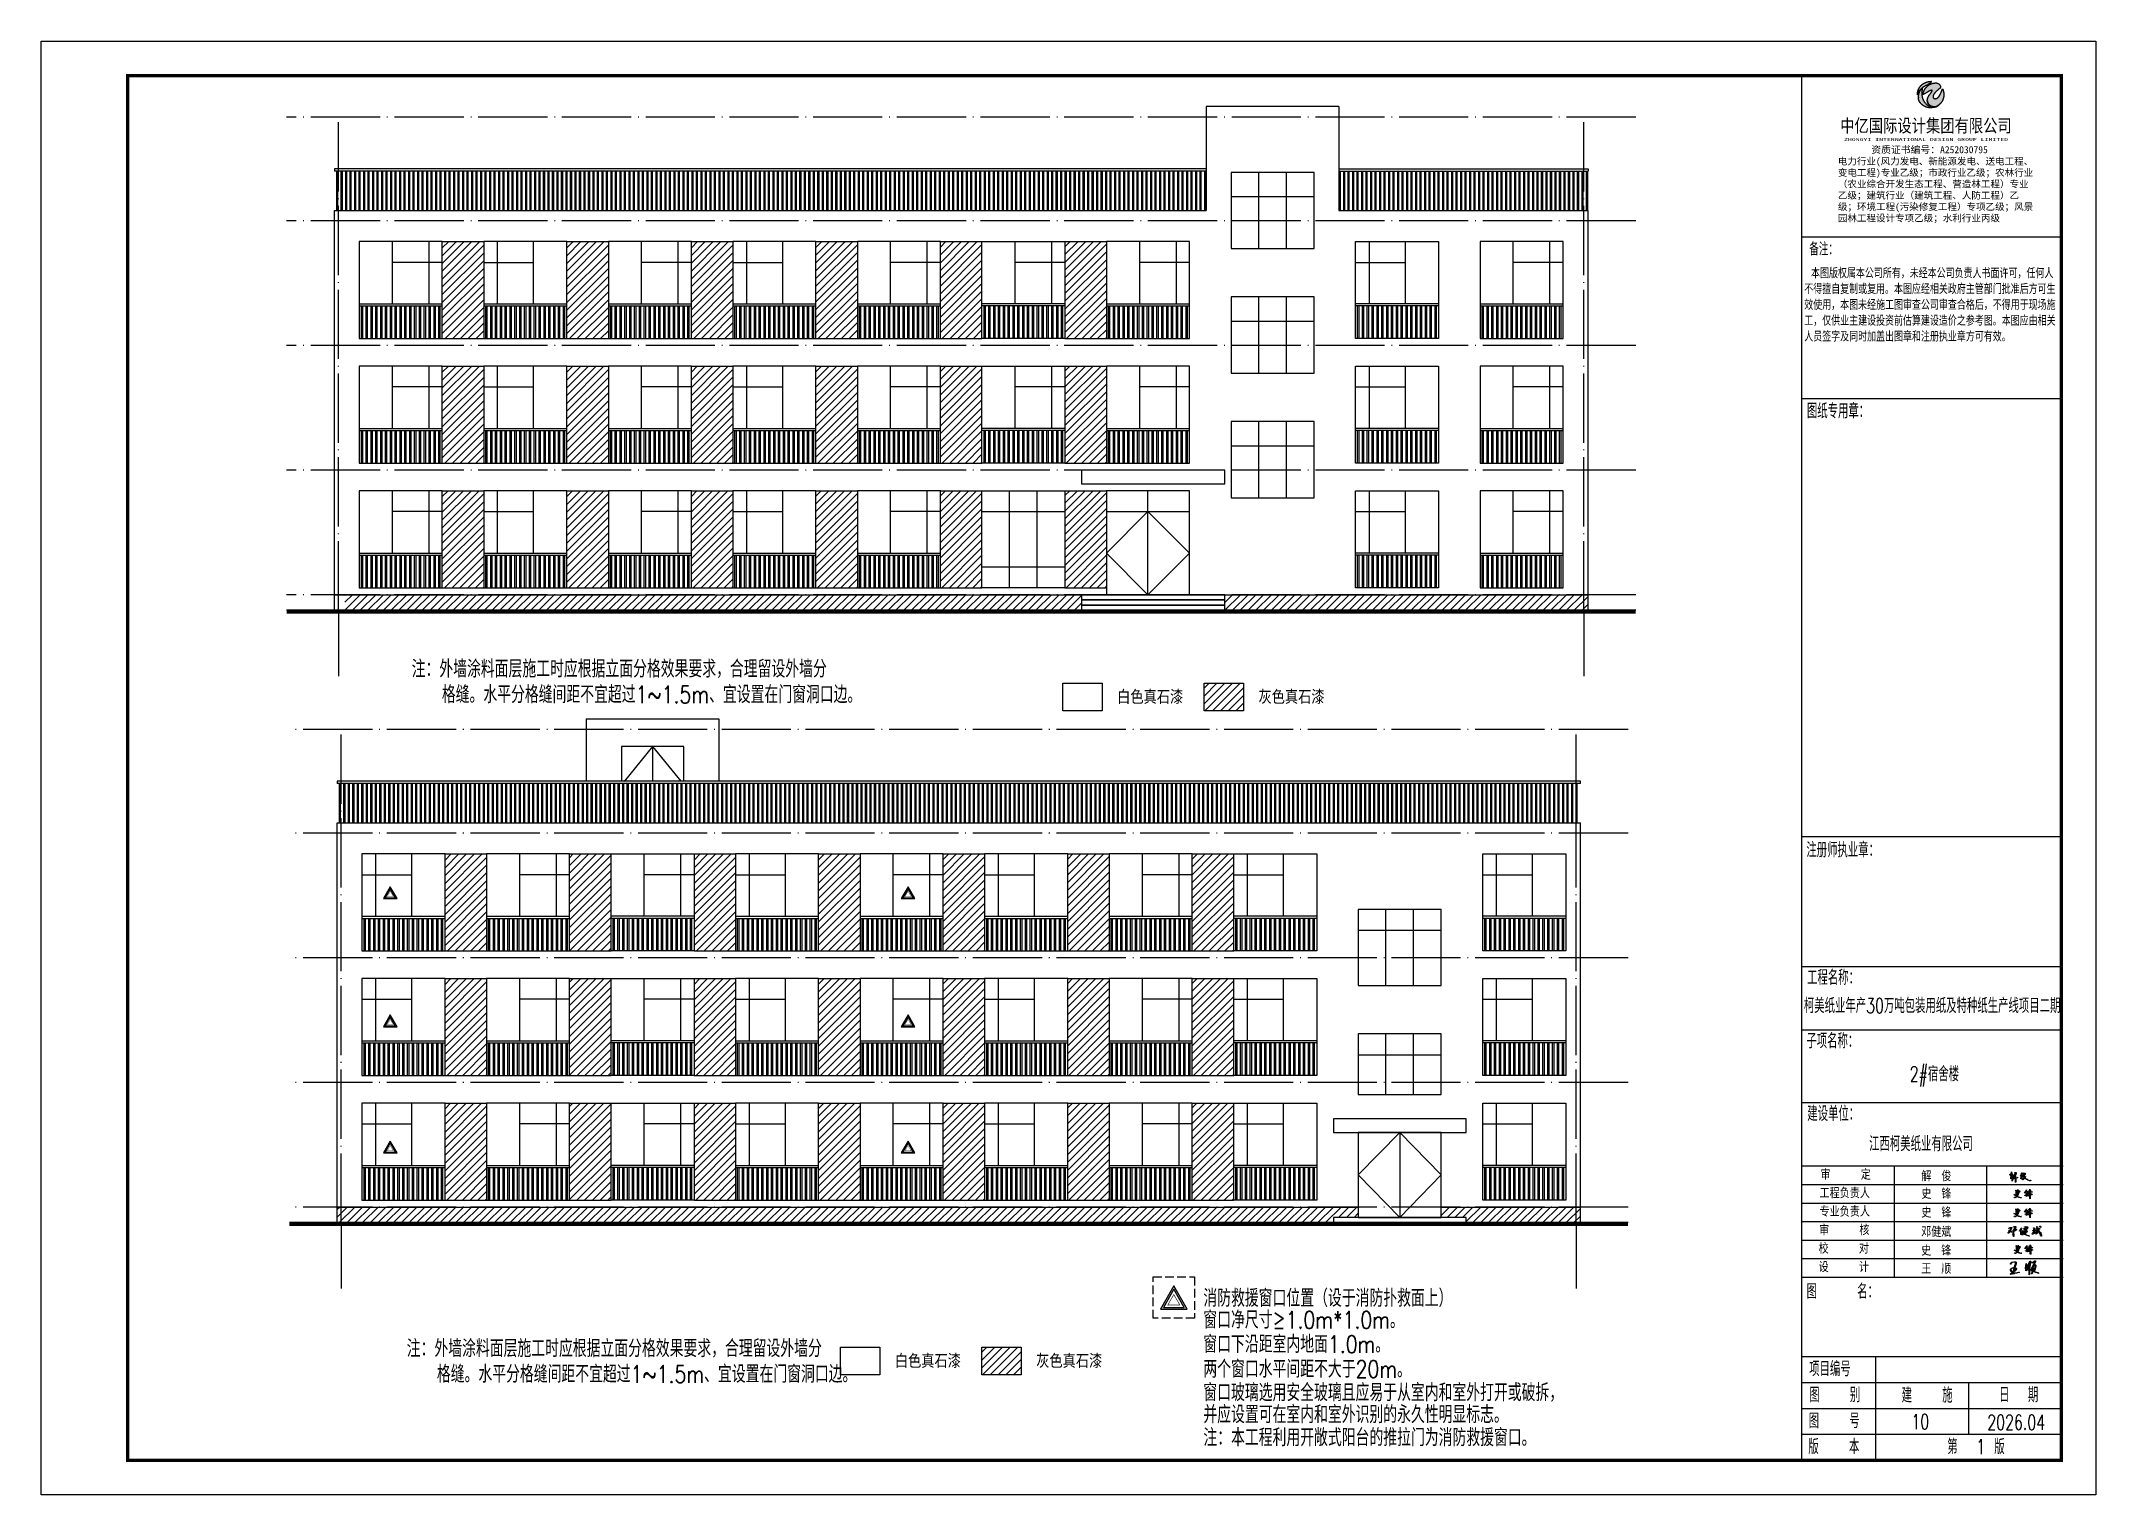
# Model space of a CAD drawing. Extents: x -695846 to 822170, y -413475 to 397179.
# Drawn here: x 335420 to 394820, y -67509 to -25509 of the extents above; entities that cross this region are included whole.
import ezdxf
from ezdxf.enums import TextEntityAlignment as Align

# ---------------------------------------------------------------- set-up
doc = ezdxf.new("R2010")
doc.units = 0
doc.header["$LTSCALE"] = 1000
doc.header["$MEASUREMENT"] = 0
doc.linetypes.add('DASH', pattern=[0.35, 0.25, -0.1])
doc.linetypes.add('DOTE', pattern=[2.42, 2, -0.2, 0.02, -0.2])
for name, color, linetype in [('A-立面阳台栏杆', 157, 'Continuous'), ('AXIS', 3, 'Continuous'), ('BALCONY', 6, 'Continuous'), ('DOTE', 1, 'DOTE'), ('PUB_TEXT', 7, 'Continuous'), ('T-图框-175', 175, 'Continuous'), ('TK', 4, 'Continuous'), ('WINDOW', 4, 'Continuous')]:
    doc.layers.add(name, color=color, linetype=linetype)
doc.styles.add('-宋体', font='', dxfattribs={"width": 0.8})
doc.styles.add('-黑体', font='simhei.ttf', dxfattribs={"width": 0.8})
doc.styles.add('_HZTXT', font='txt.shx', dxfattribs={"width": 0.8, "bigfont": 'HZTXT.shx'})
doc.styles.add('tk', font='txt.shx', dxfattribs={"width": 0.7, "bigfont": 'hztxt.shx'})
doc.styles.add('TK2', font='simhei.ttf', dxfattribs={"width": 0.7, "oblique": 0.7})
doc.styles.add('图框字型一', font='')
doc.styles.get('-宋体').set_extended_font_data('NSimSun')
doc.styles.get('图框字型一').set_extended_font_data('SimSun')
pattern_1 = [(45, (-264000.7, -281280.83), (-112.2532, 112.2532), [])]
pattern_2 = [(45, (-264000.7, -281280.83), (-112.2532, 112.2532), [])]
pattern_3 = [(45, (-267600.7, -281280.83), (-112.2532, 112.2532), [])]
pattern_4 = [(45, (-264222.94, -298971.56), (-112.2532, 112.2532), [])]
pattern_5 = [(45, (-263922.94, -298971.56), (-112.2532, 112.2532), [])]
pattern_6 = [(45, (-271122.94, -298971.56), (-112.2532, 112.2532), [])]
pattern_7 = [(45, (-260322.94, -298971.56), (-112.2532, 112.2532), [])]

msp = doc.modelspace()

# ---------------------------------------------------------------- texts
at = {"layer": 'BALCONY', "color": 3, "style": '_HZTXT', "width": 0.8}
for s, p in [('注：外墙涂料面层施工时应根据立面分格效果要求，合理留设外墙分', (346133, -43896)), ('格缝。水平分格缝间距不宜超过1~1.5m、宜设置在门窗洞口边。', (347005, -44636)), ('消防救援窗口位置（设于消防扑救面上）', (369019, -62075)), ('窗口净尺寸≥1.0m*1.0m。', (369019, -62703)), ('窗口下沿距室内地面1.0m。', (369019, -63407)), ('注：外墙涂料面层施工时应根据立面分格效果要求，合理留设外墙分', (345990, -63530)), ('格缝。水平分格缝间距不宜超过1~1.5m、宜设置在门窗洞口边。', (346862, -64269)), ('两个窗口水平间距不大于20m。', (369019, -64124)), ('窗口玻璃选用安全玻璃且应易于从室内和室外打开或破拆，', (369019, -64803)), ('并应设置可在室内和室外识别的永久性明显标志。', (369019, -65437))]:
    msp.add_text(s, height=500, dxfattribs=at).set_placement(p)
at = {"layer": 'BALCONY', "color": 1, "style": '_HZTXT', "width": 0.8}
msp.add_text('注：本工程利用开敞式阳台的推拉门为消防救援窗口。', height=500, dxfattribs=at).set_placement((369019, -66102))
at = {"layer": 'PUB_TEXT', "style": '-黑体', "width": 0.8}
for s, p in [('白色真石漆', (366527, -44620, -343)), ('灰色真石漆', (370613, -44620, -343)), ('白色真石漆', (360101, -63804, -343)), ('灰色真石漆', (364187, -63804, -343))]:
    msp.add_text(s, height=350, dxfattribs=at).set_placement(p)
at = {"layer": 'TK', "color": 7, "lineweight": -3, "style": 'tk', "width": 0.7}
for s, p in [('2#宿舍楼', (390150, -55563)), ('10', (389744, -65607))]:
    msp.add_text(s, height=428.6, dxfattribs=at).set_placement(p, align=Align.CENTER)

# ---------------------------------------------------------------- blocks, each defined once
blk = doc.blocks.new('备注')
at = {"layer": 'TK', "insert": (2526775, -172239), "char_height": 313.797, "attachment_point": 1, "style": 'tk'}
blk.add_mtext_dynamic_manual_height_columns(' {\\H0.875x;本图版权属本公司所有，未经本公司负责人书面许可，任何人不得擅自复制或复用。本图应经相关政府主管部门批准后方可生效使用，本图未经施工图审查公司审查合格后，不得用于现场施工，仅供业主建设投资前估算建设造价之参考图。本图应由相关人员签字及同时加盖出图章和注册执业章方可有效。}', width=7379.47, gutter_width=1470, heights=[0], dxfattribs=at)
blk = doc.blocks.new('资质')
at = {"layer": 'TK', "insert": (2529326, -169570), "char_height": 193.202, "attachment_point": 1, "style": '图框字型一'}
blk.add_mtext_dynamic_manual_height_columns('       资质证书编号：A252030795^J{\\H0.9705x;电力行业(风力发电、新能源发电、送电工程、变电工程)专业乙级；市政行业乙级；农林行业（农业综合开发生态工程、营造林工程）专业乙级；建筑行业（建筑工程、人防工程）乙级；环境工程(污染修复工程）专项乙级；风景园林工程设计专项乙级；水利行业丙级}', width=5425.63, gutter_width=2250, heights=[4035], dxfattribs=at)
blk = doc.blocks.new('中亿国际')
at = {"linetype": 'Continuous'}
h = blk.add_hatch(color=4, dxfattribs=at)
h.dxf.hatch_style = 1
h.paths.add_polyline_path([(2530531, -167986), (2530531, -167986), (2530531, -167986)], flags=16)
h.paths.add_polyline_path([(2530558, -167982), (2530559, -167982)], flags=17)
h.paths.add_polyline_path([(2530580, -167981), (2530581, -167981), (2530579, -167982), (2530569, -167982), (2530567, -167983), (2530560, -167983), (2530560, -167982), (2530567, -167982), (2530568, -167982), (2530576, -167982), (2530579, -167981)])
h.paths.add_polyline_path([(2530536, -167979), (2530537, -167979), (2530539, -167979)], flags=17)
h.paths.add_polyline_path([(2530525, -167976), (2530530, -167977), (2530526, -167977)], flags=17)
h.paths.add_polyline_path([(2530613, -167972), (2530612, -167972), (2530612, -167972)], flags=16)
h.paths.add_polyline_path([(2530616, -167971), (2530617, -167971), (2530617, -167970), (2530616, -167970), (2530615, -167971)], flags=16)
h.paths.add_polyline_path([(2530619, -167969), (2530619, -167969), (2530618, -167969), (2530617, -167970), (2530618, -167970)], flags=16)
h.paths.add_polyline_path([(2530501, -167969), (2530500, -167969), (2530499, -167969), (2530502, -167970), (2530503, -167970), (2530503, -167969)], flags=16)
h.paths.add_polyline_path([(2530626, -167966), (2530626, -167966), (2530625, -167966), (2530624, -167967), (2530625, -167967)], flags=16)
h.paths.add_polyline_path([(2530629, -167965), (2530628, -167965), (2530627, -167965), (2530627, -167965), (2530627, -167966)], flags=16)
h.paths.add_polyline_path([(2530629, -167964), (2530630, -167964), (2530631, -167964), (2530630, -167963), (2530629, -167964)], flags=16)
h.paths.add_polyline_path([(2530636, -167961), (2530637, -167961), (2530637, -167960), (2530637, -167960), (2530635, -167961)], flags=16)
h.paths.add_polyline_path([(2530469, -167957), (2530469, -167957), (2530468, -167957), (2530470, -167958), (2530471, -167958), (2530470, -167957)], flags=16)
h.paths.add_polyline_path([(2530645, -167956), (2530644, -167956), (2530644, -167956), (2530643, -167957), (2530644, -167957)], flags=16)
h.paths.add_polyline_path([(2530467, -167956), (2530467, -167956), (2530466, -167956), (2530467, -167957), (2530468, -167957), (2530468, -167956)], flags=16)
h.paths.add_polyline_path([(2530647, -167955), (2530648, -167955), (2530649, -167954), (2530648, -167954), (2530647, -167955)], flags=16)
h.paths.add_polyline_path([(2530649, -167954), (2530649, -167953), (2530649, -167954)], flags=16)
h.paths.add_polyline_path([(2530457, -167950), (2530457, -167950), (2530456, -167950), (2530458, -167952), (2530458, -167951)], flags=16)
h.paths.add_polyline_path([(2530655, -167950), (2530654, -167950), (2530654, -167950)], flags=16)
h.paths.add_polyline_path([(2530454, -167949), (2530455, -167950)], flags=17)
h.paths.add_polyline_path([(2530658, -167948), (2530658, -167948), (2530659, -167947), (2530658, -167947), (2530656, -167949), (2530657, -167949)], flags=16)
h.paths.add_polyline_path([(2530452, -167947), (2530451, -167947), (2530451, -167947), (2530452, -167948), (2530453, -167948)], flags=16)
h.paths.add_polyline_path([(2530451, -167947), (2530451, -167947), (2530450, -167947)], flags=16)
h.paths.add_polyline_path([(2530663, -167945), (2530663, -167945), (2530662, -167945), (2530661, -167946), (2530662, -167946)], flags=16)
h.paths.add_polyline_path([(2530448, -167945), (2530447, -167945), (2530447, -167945), (2530449, -167946), (2530449, -167946)], flags=16)
h.paths.add_polyline_path([(2530664, -167945), (2530664, -167944), (2530664, -167944), (2530663, -167945)], flags=16)
h.paths.add_polyline_path([(2530665, -167944), (2530664, -167944), (2530664, -167944)], flags=16)
h.paths.add_polyline_path([(2530446, -167943), (2530445, -167943), (2530445, -167943), (2530446, -167944)], flags=16)
h.paths.add_polyline_path([(2530666, -167943), (2530666, -167942), (2530666, -167943)], flags=16)
h.paths.add_polyline_path([(2530445, -167943), (2530444, -167942), (2530444, -167943), (2530445, -167943)], flags=16)
h.paths.add_polyline_path([(2530441, -167940), (2530441, -167940), (2530440, -167940)], flags=16)
h.paths.add_polyline_path([(2530441, -167940), (2530440, -167940), (2530440, -167940)], flags=16)
h.paths.add_polyline_path([(2530671, -167940), (2530671, -167939), (2530671, -167939), (2530669, -167940), (2530670, -167941)], flags=16)
h.paths.add_polyline_path([(2530440, -167940), (2530440, -167939), (2530440, -167940)], flags=16)
h.paths.add_polyline_path([(2530440, -167939), (2530440, -167939), (2530440, -167940)], flags=16)
h.paths.add_polyline_path([(2530672, -167939), (2530671, -167939), (2530671, -167939)], flags=16)
h.paths.add_polyline_path([(2530439, -167939), (2530438, -167938), (2530438, -167939), (2530439, -167939), (2530440, -167939)], flags=16)
h.paths.add_polyline_path([(2530438, -167938), (2530438, -167938), (2530438, -167939)], flags=16)
h.paths.add_polyline_path([(2530438, -167938), (2530437, -167938), (2530437, -167938), (2530438, -167938)], flags=16)
h.paths.add_polyline_path([(2530437, -167938), (2530437, -167937), (2530437, -167938)], flags=16)
h.paths.add_polyline_path([(2530437, -167937), (2530437, -167937), (2530437, -167938)], flags=16)
h.paths.add_polyline_path([(2530437, -167937), (2530436, -167937), (2530436, -167937)], flags=16)
h.paths.add_polyline_path([(2530436, -167937), (2530436, -167936), (2530436, -167937)], flags=16)
h.paths.add_polyline_path([(2530676, -167936), (2530675, -167936), (2530675, -167936), (2530673, -167938), (2530673, -167938)], flags=16)
h.paths.add_polyline_path([(2530436, -167936), (2530435, -167936), (2530435, -167936)], flags=16)
h.paths.add_polyline_path([(2530679, -167934), (2530678, -167934), (2530676, -167936), (2530677, -167936)], flags=16)
h.paths.add_polyline_path([(2530433, -167934), (2530433, -167934), (2530432, -167934), (2530433, -167935), (2530434, -167935)], flags=16)
h.paths.add_polyline_path([(2530433, -167934), (2530432, -167934), (2530432, -167934)], flags=16)
h.paths.add_polyline_path([(2530432, -167934), (2530432, -167933), (2530432, -167934)], flags=16)
h.paths.add_polyline_path([(2530432, -167933), (2530432, -167933), (2530432, -167934)], flags=16)
h.paths.add_polyline_path([(2530432, -167933), (2530431, -167933), (2530431, -167933)], flags=16)
h.paths.add_polyline_path([(2530431, -167933), (2530431, -167933), (2530431, -167933)], flags=16)
h.paths.add_polyline_path([(2530429, -167931), (2530429, -167931), (2530429, -167931), (2530429, -167932)], flags=16)
h.paths.add_polyline_path([(2530429, -167931), (2530429, -167931), (2530429, -167931)], flags=16)
h.paths.add_polyline_path([(2530429, -167931), (2530428, -167930), (2530428, -167931)], flags=16)
h.paths.add_polyline_path([(2530428, -167930), (2530427, -167930), (2530427, -167930), (2530428, -167931)], flags=16)
h.paths.add_polyline_path([(2530427, -167930), (2530427, -167930), (2530427, -167930)], flags=16)
h.paths.add_polyline_path([(2530427, -167930), (2530427, -167929), (2530427, -167930)], flags=16)
h.paths.add_polyline_path([(2530427, -167929), (2530427, -167929), (2530427, -167930)], flags=16)
h.paths.add_polyline_path([(2530686, -167929), (2530686, -167928), (2530686, -167928), (2530685, -167929), (2530685, -167930)], flags=16)
h.paths.add_polyline_path([(2530426, -167929), (2530426, -167928), (2530426, -167929)], flags=16)
h.paths.add_polyline_path([(2530425, -167928), (2530425, -167928), (2530425, -167928)], flags=16)
h.paths.add_polyline_path([(2530425, -167928), (2530425, -167927), (2530425, -167928)], flags=16)
h.paths.add_polyline_path([(2530425, -167927), (2530424, -167927), (2530424, -167928)], flags=16)
h.paths.add_polyline_path([(2530424, -167927), (2530424, -167927), (2530423, -167927), (2530424, -167927)], flags=16)
h.paths.add_polyline_path([(2530424, -167927), (2530423, -167926), (2530423, -167927)], flags=16)
h.paths.add_polyline_path([(2530422, -167925), (2530421, -167925), (2530421, -167925)], flags=16)
h.paths.add_polyline_path([(2530421, -167925), (2530421, -167924), (2530421, -167925)], flags=16)
h.paths.add_polyline_path([(2530421, -167924), (2530421, -167924), (2530421, -167925)], flags=16)
h.paths.add_polyline_path([(2530692, -167924), (2530692, -167924), (2530692, -167924)], flags=16)
h.paths.add_polyline_path([(2530421, -167924), (2530421, -167924), (2530421, -167924)], flags=16)
h.paths.add_polyline_path([(2530420, -167924), (2530420, -167923), (2530420, -167924), (2530421, -167924)], flags=16)
h.paths.add_polyline_path([(2530693, -167923), (2530693, -167923), (2530692, -167924), (2530693, -167924)], flags=16)
h.paths.add_polyline_path([(2530419, -167922), (2530419, -167922), (2530418, -167922), (2530419, -167924), (2530420, -167923)], flags=16)
h.paths.add_polyline_path([(2530419, -167922), (2530418, -167922), (2530418, -167922)], flags=16)
h.paths.add_polyline_path([(2530418, -167922), (2530418, -167922), (2530418, -167922)], flags=16)
h.paths.add_polyline_path([(2530418, -167922), (2530418, -167921), (2530418, -167922)], flags=16)
h.paths.add_polyline_path([(2530418, -167921), (2530417, -167921), (2530417, -167921)], flags=16)
h.paths.add_polyline_path([(2530416, -167920), (2530416, -167920), (2530416, -167921)], flags=16)
h.paths.add_polyline_path([(2530416, -167920), (2530416, -167920), (2530416, -167920)], flags=16)
h.paths.add_polyline_path([(2530416, -167920), (2530416, -167919), (2530416, -167920)], flags=16)
h.paths.add_polyline_path([(2530415, -167919), (2530415, -167919), (2530415, -167919), (2530415, -167919)], flags=16)
h.paths.add_polyline_path([(2530414, -167918), (2530413, -167917), (2530413, -167918), (2530414, -167918)], flags=16)
h.paths.add_polyline_path([(2530413, -167917), (2530413, -167917), (2530413, -167917)], flags=16)
h.paths.add_polyline_path([(2530413, -167917), (2530413, -167917), (2530413, -167917)], flags=16)
h.paths.add_polyline_path([(2530413, -167917), (2530412, -167916), (2530412, -167917)], flags=16)
h.paths.add_polyline_path([(2530412, -167916), (2530412, -167916), (2530412, -167916)], flags=16)
h.paths.add_polyline_path([(2530412, -167916), (2530412, -167916), (2530412, -167916)], flags=16)
h.paths.add_polyline_path([(2530412, -167916), (2530411, -167915), (2530411, -167916)], flags=16)
h.paths.add_polyline_path([(2530411, -167915), (2530411, -167915), (2530411, -167915)], flags=16)
h.paths.add_polyline_path([(2530411, -167915), (2530410, -167914), (2530410, -167915)], flags=16)
h.paths.add_polyline_path([(2530410, -167913), (2530409, -167913), (2530409, -167913), (2530410, -167914)], flags=16)
h.paths.add_polyline_path([(2530409, -167912), (2530408, -167912), (2530408, -167913), (2530409, -167913)], flags=16)
h.paths.add_polyline_path([(2530408, -167911), (2530407, -167911), (2530407, -167912)], flags=16)
h.paths.add_polyline_path([(2530407, -167911), (2530407, -167911), (2530407, -167911)], flags=16)
h.paths.add_polyline_path([(2530407, -167911), (2530407, -167911), (2530407, -167911)], flags=16)
h.paths.add_polyline_path([(2530407, -167910), (2530406, -167910), (2530406, -167911)], flags=16)
h.paths.add_polyline_path([(2530406, -167910), (2530406, -167910), (2530406, -167910)], flags=16)
h.paths.add_polyline_path([(2530404, -167908), (2530404, -167908), (2530404, -167908)], flags=16)
h.paths.add_polyline_path([(2530404, -167907), (2530404, -167907), (2530403, -167907), (2530404, -167908)], flags=16)
h.paths.add_polyline_path([(2530403, -167907), (2530403, -167906), (2530403, -167907)], flags=16)
h.paths.add_polyline_path([(2530402, -167905), (2530402, -167905), (2530402, -167905)], flags=16)
h.paths.add_polyline_path([(2530402, -167905), (2530402, -167905), (2530402, -167905)], flags=16)
h.paths.add_polyline_path([(2530402, -167905), (2530401, -167904), (2530401, -167905)], flags=16)
h.paths.add_polyline_path([(2530715, -167904), (2530715, -167904), (2530715, -167905)], flags=16)
h.paths.add_polyline_path([(2530401, -167904), (2530401, -167904), (2530401, -167904)], flags=16)
h.paths.add_polyline_path([(2530401, -167903), (2530400, -167903), (2530400, -167903), (2530401, -167904)], flags=16)
h.paths.add_polyline_path([(2530400, -167902), (2530400, -167902), (2530400, -167903)], flags=16)
h.paths.add_polyline_path([(2530717, -167902), (2530717, -167902), (2530716, -167903), (2530717, -167903)], flags=16)
h.paths.add_polyline_path([(2530398, -167899), (2530397, -167899), (2530397, -167899)], flags=16)
h.paths.add_polyline_path([(2530722, -167898), (2530721, -167898), (2530720, -167899), (2530721, -167899)], flags=16)
h.paths.add_polyline_path([(2530397, -167898), (2530396, -167898), (2530396, -167898)], flags=16)
h.paths.add_polyline_path([(2530396, -167897), (2530396, -167897), (2530396, -167898)], flags=16)
h.paths.add_polyline_path([(2530396, -167897), (2530396, -167897), (2530396, -167897)], flags=16)
h.paths.add_polyline_path([(2530395, -167895), (2530394, -167894), (2530394, -167895)], flags=16)
h.paths.add_polyline_path([(2530394, -167894), (2530394, -167894), (2530394, -167895)], flags=16)
h.paths.add_polyline_path([(2530394, -167894), (2530394, -167894), (2530394, -167894)], flags=16)
h.paths.add_polyline_path([(2530393, -167893), (2530393, -167893), (2530393, -167893)], flags=16)
h.paths.add_polyline_path([(2530393, -167893), (2530393, -167893), (2530393, -167893)], flags=16)
h.paths.add_polyline_path([(2530727, -167893), (2530727, -167892), (2530722, -167897), (2530722, -167898)], flags=16)
h.paths.add_polyline_path([(2530393, -167893), (2530393, -167892), (2530393, -167893)], flags=16)
h.paths.add_polyline_path([(2530728, -167891), (2530728, -167891), (2530727, -167892), (2530728, -167892)], flags=16)
h.paths.add_polyline_path([(2530392, -167891), (2530392, -167891), (2530392, -167892)], flags=16)
h.paths.add_polyline_path([(2530392, -167891), (2530392, -167890), (2530391, -167891), (2530392, -167891)], flags=16)
h.paths.add_polyline_path([(2530392, -167890), (2530391, -167890), (2530391, -167891)], flags=16)
h.paths.add_polyline_path([(2530391, -167890), (2530391, -167890), (2530391, -167890)], flags=16)
h.paths.add_polyline_path([(2530391, -167890), (2530391, -167889), (2530391, -167890)], flags=16)
h.paths.add_polyline_path([(2530389, -167886), (2530389, -167886), (2530389, -167887)], flags=16)
h.paths.add_polyline_path([(2530389, -167886), (2530388, -167886), (2530388, -167886)], flags=16)
h.paths.add_polyline_path([(2530734, -167886), (2530734, -167885), (2530733, -167886), (2530733, -167887)], flags=16)
h.paths.add_polyline_path([(2530735, -167885), (2530735, -167884), (2530735, -167885)], flags=16)
h.paths.add_polyline_path([(2530388, -167885), (2530388, -167884), (2530388, -167885)], flags=16)
h.paths.add_polyline_path([(2530388, -167884), (2530387, -167884), (2530387, -167885)], flags=16)
h.paths.add_polyline_path([(2530387, -167883), (2530387, -167882), (2530387, -167883)], flags=16)
h.paths.add_polyline_path([(2530737, -167882), (2530737, -167882), (2530736, -167883), (2530736, -167883)], flags=16)
h.paths.add_polyline_path([(2530387, -167882), (2530386, -167882), (2530386, -167883)], flags=16)
h.paths.add_polyline_path([(2530386, -167882), (2530386, -167882), (2530386, -167882)], flags=16)
h.paths.add_polyline_path([(2530738, -167882), (2530737, -167881), (2530737, -167882), (2530737, -167882)], flags=16)
h.paths.add_polyline_path([(2530738, -167881), (2530738, -167881), (2530738, -167881)], flags=16)
h.paths.add_polyline_path([(2530386, -167881), (2530385, -167881), (2530385, -167881)], flags=16)
h.paths.add_polyline_path([(2530385, -167880), (2530385, -167880), (2530385, -167881)], flags=16)
h.paths.add_polyline_path([(2530385, -167879), (2530384, -167879), (2530384, -167879)], flags=16)
h.paths.add_polyline_path([(2530384, -167879), (2530384, -167878), (2530384, -167879)], flags=16)
h.paths.add_polyline_path([(2530384, -167878), (2530384, -167878), (2530384, -167879)], flags=16)
h.paths.add_polyline_path([(2530383, -167877), (2530383, -167876), (2530383, -167877)], flags=16)
h.paths.add_polyline_path([(2530383, -167876), (2530383, -167876), (2530383, -167877)], flags=16)
h.paths.add_polyline_path([(2530743, -167876), (2530742, -167876), (2530740, -167878), (2530741, -167878)], flags=16)
h.paths.add_polyline_path([(2530382, -167875), (2530382, -167875), (2530382, -167876)], flags=16)
h.paths.add_polyline_path([(2530382, -167875), (2530382, -167874), (2530382, -167875)], flags=16)
h.paths.add_polyline_path([(2530382, -167874), (2530382, -167874), (2530382, -167875)], flags=16)
h.paths.add_polyline_path([(2530381, -167873), (2530381, -167873), (2530381, -167874)], flags=16)
h.paths.add_polyline_path([(2530381, -167873), (2530381, -167873), (2530381, -167873)], flags=16)
h.paths.add_polyline_path([(2530380, -167871), (2530380, -167871), (2530380, -167871)], flags=16)
h.paths.add_polyline_path([(2530747, -167871), (2530747, -167871), (2530745, -167873), (2530745, -167874)], flags=16)
h.paths.add_polyline_path([(2530380, -167871), (2530380, -167870), (2530380, -167871)], flags=16)
h.paths.add_polyline_path([(2530379, -167869), (2530379, -167869), (2530379, -167869)], flags=16)
h.paths.add_polyline_path([(2530379, -167869), (2530379, -167868), (2530379, -167869)], flags=16)
h.paths.add_polyline_path([(2530750, -167867), (2530750, -167867), (2530750, -167867)], flags=16)
h.paths.add_polyline_path([(2530378, -167867), (2530378, -167866), (2530378, -167867)], flags=16)
h.paths.add_polyline_path([(2530751, -167866), (2530751, -167865), (2530751, -167866)], flags=16)
h.paths.add_polyline_path([(2530378, -167866), (2530377, -167865), (2530377, -167866), (2530378, -167867)], flags=16)
h.paths.add_polyline_path([(2530377, -167865), (2530377, -167865), (2530377, -167866)], flags=16)
h.paths.add_polyline_path([(2530377, -167865), (2530377, -167864), (2530377, -167865)], flags=16)
h.paths.add_polyline_path([(2530753, -167864), (2530752, -167864), (2530751, -167865), (2530752, -167865)], flags=16)
h.paths.add_polyline_path([(2530377, -167864), (2530376, -167864), (2530376, -167864)], flags=16)
h.paths.add_polyline_path([(2530376, -167862), (2530376, -167862), (2530376, -167863)], flags=16)
h.paths.add_polyline_path([(2530755, -167862), (2530754, -167861), (2530754, -167862), (2530754, -167863)], flags=16)
h.paths.add_polyline_path([(2530376, -167862), (2530375, -167861), (2530375, -167862)], flags=16)
h.paths.add_polyline_path([(2530375, -167861), (2530375, -167861), (2530375, -167862)], flags=16)
h.paths.add_polyline_path([(2530756, -167860), (2530756, -167860), (2530756, -167860)], flags=16)
h.paths.add_polyline_path([(2530757, -167859), (2530756, -167859), (2530756, -167860), (2530756, -167860)], flags=16)
h.paths.add_polyline_path([(2530375, -167859), (2530374, -167859), (2530374, -167859)], flags=16)
h.paths.add_polyline_path([(2530757, -167859), (2530757, -167859), (2530757, -167859)], flags=16)
h.paths.add_polyline_path([(2530758, -167857), (2530758, -167857), (2530757, -167858), (2530757, -167859)], flags=16)
h.paths.add_polyline_path([(2530759, -167855), (2530759, -167855), (2530759, -167856)], flags=16)
h.paths.add_polyline_path([(2530760, -167854), (2530760, -167854), (2530759, -167855), (2530760, -167855)], flags=16)
h.paths.add_polyline_path([(2530373, -167854), (2530372, -167854), (2530372, -167855)], flags=16)
h.paths.add_polyline_path([(2530372, -167854), (2530372, -167854), (2530372, -167854)], flags=16)
h.paths.add_polyline_path([(2530371, -167852), (2530371, -167851), (2530371, -167852)], flags=16)
h.paths.add_polyline_path([(2530763, -167851), (2530762, -167851), (2530762, -167851)], flags=16)
h.paths.add_polyline_path([(2530371, -167851), (2530371, -167851), (2530371, -167852)], flags=16)
h.paths.add_polyline_path([(2530764, -167850), (2530763, -167850), (2530763, -167850), (2530763, -167851)], flags=16)
h.paths.add_polyline_path([(2530370, -167848), (2530370, -167848), (2530370, -167848)], flags=16)
h.paths.add_polyline_path([(2530766, -167847), (2530765, -167847), (2530765, -167847)], flags=16)
h.paths.add_polyline_path([(2530369, -167846), (2530369, -167845), (2530369, -167846)], flags=16)
h.paths.add_polyline_path([(2530369, -167845), (2530369, -167845), (2530369, -167846)], flags=16)
h.paths.add_polyline_path([(2530768, -167844), (2530767, -167844), (2530767, -167845), (2530767, -167845)], flags=16)
h.paths.add_polyline_path([(2530768, -167843), (2530768, -167843), (2530768, -167843)], flags=16)
h.paths.add_polyline_path([(2530368, -167843), (2530368, -167842), (2530368, -167843)], flags=16)
h.paths.add_polyline_path([(2530769, -167842), (2530769, -167842), (2530769, -167843)], flags=16)
h.paths.add_polyline_path([(2530771, -167839), (2530771, -167839), (2530771, -167840)], flags=16)
h.paths.add_polyline_path([(2530773, -167836), (2530773, -167836), (2530773, -167836)], flags=16)
h.paths.add_polyline_path([(2530366, -167835), (2530366, -167835), (2530366, -167836)], flags=16)
h.paths.add_polyline_path([(2530774, -167835), (2530774, -167834), (2530773, -167835), (2530774, -167835)], flags=16)
h.paths.add_polyline_path([(2530366, -167835), (2530365, -167834), (2530365, -167835)], flags=16)
h.paths.add_polyline_path([(2530775, -167833), (2530775, -167833), (2530775, -167833)], flags=16)
h.paths.add_polyline_path([(2530365, -167832), (2530365, -167832), (2530365, -167832)], flags=16)
h.paths.add_polyline_path([(2530365, -167831), (2530364, -167831), (2530364, -167832)], flags=16)
h.paths.add_polyline_path([(2530778, -167829), (2530778, -167829), (2530777, -167829), (2530777, -167830)], flags=16)
h.paths.add_polyline_path([(2530779, -167828), (2530778, -167828), (2530778, -167828)], flags=16)
h.paths.add_polyline_path([(2530364, -167827), (2530363, -167826), (2530363, -167828)], flags=16)
h.paths.add_polyline_path([(2530780, -167826), (2530779, -167826), (2530779, -167827)], flags=16)
h.paths.add_polyline_path([(2530363, -167823), (2530362, -167823), (2530362, -167824)], flags=16)
h.paths.add_polyline_path([(2530362, -167821), (2530362, -167821), (2530362, -167823)], flags=16)
h.paths.add_polyline_path([(2530783, -167820), (2530783, -167820), (2530783, -167821)], flags=16)
h.paths.add_polyline_path([(2530787, -167813), (2530787, -167813), (2530787, -167814)], flags=16)
h.paths.add_polyline_path([(2530361, -167812), (2530360, -167811), (2530360, -167812)], flags=16)
h.paths.add_polyline_path([(2530788, -167811), (2530788, -167811), (2530788, -167812)], flags=16)
h.paths.add_polyline_path([(2530360, -167810), (2530360, -167810), (2530360, -167810)], flags=16)
h.paths.add_polyline_path([(2530360, -167809), (2530360, -167808), (2530360, -167809)], flags=16)
h.paths.add_polyline_path([(2530120, -167800), (2530120, -167799), (2530120, -167800)], flags=16)
h.paths.add_polyline_path([(2530116, -167789), (2530115, -167789), (2530115, -167789)], flags=16)
h.paths.add_polyline_path([(2530801, -167788), (2530800, -167788), (2530800, -167788)], flags=16)
h.paths.add_polyline_path([(2530802, -167786), (2530801, -167785), (2530801, -167786)], flags=16)
h.paths.add_polyline_path([(2530114, -167785), (2530114, -167785), (2530114, -167786)], flags=16)
h.paths.add_polyline_path([(2530114, -167782), (2530113, -167781), (2530113, -167782)], flags=16)
h.paths.add_polyline_path([(2530112, -167775), (2530112, -167775), (2530111, -167776), (2530112, -167777)], flags=16)
h.paths.add_polyline_path([(2530111, -167772), (2530111, -167772), (2530111, -167773)], flags=16)
h.paths.add_polyline_path([(2530361, -167771), (2530360, -167771), (2530360, -167772)], flags=16)
h.paths.add_polyline_path([(2530109, -167761), (2530108, -167761), (2530108, -167762), (2530109, -167763)], flags=16)
h.paths.add_polyline_path([(2530108, -167759), (2530108, -167759), (2530108, -167759)], flags=16)
h.paths.add_polyline_path([(2530108, -167758), (2530108, -167758), (2530108, -167759)], flags=16)
h.paths.add_polyline_path([(2530107, -167752), (2530106, -167752), (2530106, -167753), (2530107, -167754)], flags=16)
h.paths.add_polyline_path([(2530106, -167747), (2530106, -167746), (2530106, -167748)], flags=16)
h.paths.add_polyline_path([(2530367, -167744), (2530367, -167744), (2530367, -167744)], flags=16)
h.paths.add_polyline_path([(2530104, -167734), (2530104, -167734), (2530104, -167734)], flags=16)
h.paths.add_polyline_path([(2530372, -167729), (2530372, -167729), (2530372, -167729)], flags=16)
h.paths.add_polyline_path([(2530104, -167729), (2530103, -167729), (2530103, -167729)], flags=16)
h.paths.add_polyline_path([(2530104, -167727), (2530103, -167727), (2530103, -167729)], flags=16)
h.paths.add_polyline_path([(2530373, -167726), (2530373, -167726), (2530373, -167726)], flags=16)
h.paths.add_polyline_path([(2530375, -167723), (2530374, -167723), (2530374, -167724)], flags=16)
h.paths.add_polyline_path([(2530376, -167721), (2530375, -167720), (2530375, -167721)], flags=16)
h.paths.add_polyline_path([(2530103, -167719), (2530103, -167719), (2530102, -167720), (2530103, -167727)], flags=16)
h.paths.add_polyline_path([(2530378, -167715), (2530378, -167715), (2530378, -167716)], flags=16)
h.paths.add_polyline_path([(2530103, -167714), (2530102, -167714), (2530102, -167715)], flags=16)
h.paths.add_polyline_path([(2530381, -167708), (2530381, -167707), (2530381, -167708)], flags=16)
h.paths.add_polyline_path([(2530102, -167689), (2530102, -167689), (2530102, -167691)], flags=16)
h.paths.add_polyline_path([(2530102, -167680), (2530102, -167680), (2530101, -167683), (2530102, -167683), (2530102, -167682)], flags=16)
h.paths.add_polyline_path([(2530102, -167679), (2530102, -167679), (2530101, -167680), (2530102, -167680)], flags=16)
h.paths.add_polyline_path([(2530102, -167676), (2530102, -167676), (2530102, -167677)], flags=16)
h.paths.add_polyline_path([(2530103, -167666), (2530103, -167666), (2530103, -167666)], flags=16)
h.paths.add_polyline_path([(2530103, -167664), (2530103, -167663), (2530103, -167665)], flags=16)
h.paths.add_polyline_path([(2530104, -167654), (2530103, -167653), (2530103, -167658), (2530103, -167661), (2530103, -167659)], flags=16)
h.paths.add_polyline_path([(2530104, -167652), (2530104, -167651), (2530104, -167652)], flags=16)
h.paths.add_polyline_path([(2530104, -167649), (2530104, -167649), (2530104, -167651)], flags=16)
h.paths.add_polyline_path([(2530105, -167644), (2530105, -167644), (2530105, -167645)], flags=16)
h.paths.add_polyline_path([(2530106, -167638), (2530106, -167638), (2530105, -167642), (2530105, -167643), (2530106, -167641)], flags=16)
h.paths.add_polyline_path([(2530106, -167637), (2530106, -167637), (2530106, -167638)], flags=16)
h.paths.add_polyline_path([(2530107, -167631), (2530107, -167631), (2530107, -167632)], flags=16)
h.paths.add_polyline_path([(2530072, -167628), (2530072, -167628), (2530072, -167628)], flags=16)
h.paths.add_polyline_path([(2530108, -167626), (2530108, -167625), (2530108, -167626)], flags=16)
h.paths.add_polyline_path([(2530109, -167620), (2530109, -167620), (2530108, -167623), (2530108, -167625), (2530109, -167623)], flags=16)
h.paths.add_polyline_path([(2530110, -167617), (2530110, -167616), (2530109, -167617), (2530109, -167620), (2530110, -167619)], flags=16)
h.paths.add_polyline_path([(2530111, -167615), (2530110, -167615), (2530110, -167616)], flags=16)
h.paths.add_polyline_path([(2530112, -167611), (2530111, -167611), (2530111, -167612)], flags=16)
h.paths.add_polyline_path([(2530113, -167608), (2530112, -167607), (2530112, -167608), (2530112, -167611), (2530113, -167609)], flags=16)
h.paths.add_polyline_path([(2530113, -167607), (2530113, -167606), (2530113, -167607)], flags=16)
h.paths.add_polyline_path([(2530114, -167603), (2530113, -167603), (2530113, -167605), (2530113, -167607), (2530113, -167606)], flags=16)
h.paths.add_polyline_path([(2530114, -167603), (2530114, -167602), (2530114, -167603)], flags=16)
h.paths.add_polyline_path([(2530115, -167598), (2530115, -167598), (2530115, -167599)], flags=16)
h.paths.add_polyline_path([(2530116, -167595), (2530116, -167595), (2530116, -167595)], flags=16)
h.paths.add_polyline_path([(2530074, -167595), (2530074, -167594), (2530074, -167595)], flags=16)
h.paths.add_polyline_path([(2530074, -167594), (2530074, -167593), (2530074, -167594)], flags=16)
h.paths.add_polyline_path([(2530117, -167591), (2530117, -167591), (2530117, -167592)], flags=16)
h.paths.add_polyline_path([(2530119, -167585), (2530119, -167585), (2530118, -167587), (2530118, -167588), (2530119, -167586)], flags=16)
h.paths.add_polyline_path([(2530075, -167585), (2530075, -167584), (2530075, -167585)], flags=16)
h.paths.add_polyline_path([(2530119, -167584), (2530119, -167584), (2530119, -167585)], flags=16)
h.paths.add_polyline_path([(2530075, -167584), (2530075, -167584), (2530075, -167584)], flags=16)
h.paths.add_polyline_path([(2530120, -167581), (2530120, -167581), (2530120, -167581)], flags=16)
h.paths.add_polyline_path([(2530121, -167579), (2530121, -167578), (2530120, -167579), (2530120, -167581), (2530121, -167580)], flags=16)
h.paths.add_polyline_path([(2530077, -167576), (2530076, -167576), (2530076, -167577)], flags=16)
h.paths.add_polyline_path([(2530123, -167575), (2530122, -167574), (2530122, -167575)], flags=16)
h.paths.add_polyline_path([(2530077, -167574), (2530077, -167574), (2530077, -167576)], flags=16)
h.paths.add_polyline_path([(2530124, -167572), (2530123, -167571), (2530123, -167572)], flags=16)
h.paths.add_polyline_path([(2530125, -167569), (2530125, -167569), (2530125, -167569)], flags=16)
h.paths.add_polyline_path([(2530078, -167569), (2530077, -167569), (2530077, -167570)], flags=16)
h.paths.add_polyline_path([(2530126, -167566), (2530126, -167566), (2530126, -167566)], flags=16)
h.paths.add_polyline_path([(2530127, -167564), (2530127, -167563), (2530126, -167565), (2530126, -167566), (2530127, -167565)], flags=16)
h.paths.add_polyline_path([(2530078, -167564), (2530078, -167564), (2530077, -167567), (2530078, -167569), (2530078, -167566)], flags=16)
h.paths.add_polyline_path([(2530127, -167563), (2530127, -167563), (2530127, -167564)], flags=16)
h.paths.add_polyline_path([(2530079, -167563), (2530078, -167562), (2530078, -167564)], flags=16)
h.paths.add_polyline_path([(2530128, -167561), (2530128, -167561), (2530127, -167562), (2530127, -167563), (2530128, -167562)], flags=16)
h.paths.add_polyline_path([(2530128, -167561), (2530128, -167560), (2530128, -167561)], flags=16)
h.paths.add_polyline_path([(2530129, -167558), (2530129, -167558), (2530129, -167558)], flags=16)
h.paths.add_polyline_path([(2530080, -167556), (2530080, -167556), (2530080, -167557)], flags=16)
h.paths.add_polyline_path([(2530130, -167555), (2530130, -167555), (2530130, -167556)], flags=16)
h.paths.add_polyline_path([(2530131, -167553), (2530131, -167552), (2530131, -167553)], flags=16)
h.paths.add_polyline_path([(2530133, -167550), (2530132, -167550), (2530132, -167551)], flags=16)
h.paths.add_polyline_path([(2530134, -167548), (2530133, -167547), (2530133, -167548)], flags=16)
h.paths.add_polyline_path([(2530082, -167546), (2530082, -167545), (2530082, -167546)], flags=16)
h.paths.add_polyline_path([(2530137, -167541), (2530136, -167541), (2530136, -167542), (2530136, -167543)], flags=16)
h.paths.add_polyline_path([(2530083, -167541), (2530083, -167541), (2530083, -167541)], flags=16)
h.paths.add_polyline_path([(2530083, -167540), (2530083, -167540), (2530083, -167541)], flags=16)
h.paths.add_polyline_path([(2530138, -167539), (2530137, -167539), (2530137, -167540), (2530137, -167541), (2530138, -167540)], flags=16)
h.paths.add_polyline_path([(2530139, -167537), (2530139, -167536), (2530138, -167537), (2530138, -167538)], flags=16)
h.paths.add_polyline_path([(2530085, -167533), (2530085, -167532), (2530084, -167535), (2530084, -167537), (2530085, -167536)], flags=16)
h.paths.add_polyline_path([(2530141, -167532), (2530141, -167532), (2530140, -167533), (2530140, -167535), (2530141, -167533)], flags=16)
h.paths.add_polyline_path([(2530085, -167532), (2530085, -167532), (2530085, -167532)], flags=16)
h.paths.add_polyline_path([(2530142, -167530), (2530142, -167530), (2530141, -167531), (2530141, -167532), (2530142, -167531)], flags=16)
h.paths.add_polyline_path([(2530143, -167528), (2530143, -167528), (2530142, -167528), (2530142, -167530)], flags=16)
h.paths.add_polyline_path([(2530144, -167528), (2530143, -167527), (2530143, -167528)], flags=16)
h.paths.add_polyline_path([(2530086, -167528), (2530086, -167527), (2530086, -167528)], flags=16)
h.paths.add_polyline_path([(2530145, -167526), (2530144, -167525), (2530144, -167526), (2530144, -167528), (2530144, -167527)], flags=16)
h.paths.add_polyline_path([(2530146, -167524), (2530145, -167523), (2530145, -167524)], flags=16)
h.paths.add_polyline_path([(2530088, -167524), (2530087, -167524), (2530087, -167524)], flags=16)
h.paths.add_polyline_path([(2530147, -167522), (2530147, -167521), (2530145, -167523), (2530146, -167524)], flags=16)
h.paths.add_polyline_path([(2530149, -167518), (2530148, -167518), (2530148, -167518), (2530148, -167520)], flags=16)
h.paths.add_polyline_path([(2530089, -167516), (2530089, -167516), (2530089, -167517), (2530089, -167519), (2530089, -167518)], flags=16)
h.paths.add_polyline_path([(2530150, -167516), (2530150, -167516), (2530149, -167517), (2530149, -167518)], flags=16)
h.paths.add_polyline_path([(2530090, -167516), (2530089, -167515), (2530089, -167516)], flags=16)
h.paths.add_polyline_path([(2530152, -167513), (2530152, -167512), (2530151, -167514), (2530151, -167514)], flags=16)
h.paths.add_polyline_path([(2530091, -167513), (2530090, -167512), (2530089, -167514), (2530090, -167515), (2530090, -167515)], flags=16)
h.paths.add_polyline_path([(2530091, -167512), (2530091, -167511), (2530091, -167512)], flags=16)
h.paths.add_polyline_path([(2530153, -167511), (2530153, -167510), (2530152, -167512), (2530152, -167513), (2530153, -167512)], flags=16)
h.paths.add_polyline_path([(2530092, -167509), (2530091, -167509), (2530091, -167510), (2530091, -167512), (2530091, -167511)], flags=16)
h.paths.add_polyline_path([(2530092, -167508), (2530092, -167508), (2530092, -167508)], flags=16)
h.paths.add_polyline_path([(2530155, -167507), (2530155, -167507), (2530154, -167508), (2530154, -167508), (2530155, -167508)], flags=16)
h.paths.add_polyline_path([(2530093, -167505), (2530092, -167505), (2530092, -167507), (2530092, -167508)], flags=16)
h.paths.add_polyline_path([(2530159, -167502), (2530158, -167502), (2530158, -167503), (2530158, -167503)], flags=16)
h.paths.add_polyline_path([(2530159, -167502), (2530159, -167501), (2530159, -167502)], flags=16)
h.paths.add_polyline_path([(2530094, -167502), (2530094, -167501), (2530094, -167502)], flags=16)
h.paths.add_polyline_path([(2530096, -167496), (2530096, -167495), (2530095, -167497), (2530095, -167498)], flags=16)
h.paths.add_polyline_path([(2530165, -167492), (2530165, -167491), (2530165, -167492)], flags=16)
h.paths.add_polyline_path([(2530168, -167489), (2530167, -167488), (2530166, -167489), (2530167, -167490)], flags=16)
h.paths.add_polyline_path([(2530168, -167487), (2530168, -167487), (2530167, -167488), (2530168, -167488)], flags=16)
h.paths.add_polyline_path([(2530171, -167484), (2530170, -167484), (2530170, -167485), (2530170, -167485)], flags=16)
h.paths.add_polyline_path([(2530100, -167483), (2530100, -167483), (2530099, -167485), (2530100, -167486), (2530100, -167484)], flags=16)
h.paths.add_polyline_path([(2530101, -167483), (2530100, -167483), (2530100, -167483)], flags=16)
h.paths.add_polyline_path([(2530102, -167481), (2530101, -167480), (2530100, -167482), (2530101, -167483)], flags=16)
h.paths.add_polyline_path([(2530175, -167479), (2530175, -167478), (2530174, -167479), (2530174, -167479)], flags=16)
h.paths.add_polyline_path([(2530104, -167475), (2530103, -167475), (2530103, -167476), (2530103, -167477)], flags=16)
h.paths.add_polyline_path([(2530178, -167474), (2530178, -167474), (2530176, -167476), (2530177, -167476)], flags=16)
h.paths.add_polyline_path([(2530182, -167470), (2530181, -167470), (2530179, -167472), (2530180, -167472)], flags=16)
h.paths.add_polyline_path([(2530107, -167467), (2530107, -167467), (2530106, -167468), (2530106, -167469), (2530107, -167469)], flags=16)
h.paths.add_polyline_path([(2530186, -167465), (2530186, -167464), (2530186, -167464), (2530182, -167468), (2530183, -167468)], flags=16)
h.paths.add_polyline_path([(2530187, -167463), (2530187, -167463), (2530186, -167464), (2530186, -167464)], flags=16)
h.paths.add_polyline_path([(2530109, -167462), (2530109, -167462), (2530108, -167463), (2530108, -167464)], flags=16)
h.paths.add_polyline_path([(2530110, -167461), (2530110, -167460), (2530109, -167461), (2530109, -167462)], flags=16)
h.paths.add_polyline_path([(2530110, -167460), (2530110, -167460), (2530110, -167460)], flags=16)
h.paths.add_polyline_path([(2530112, -167456), (2530112, -167456), (2530111, -167457), (2530112, -167457)], flags=16)
h.paths.add_polyline_path([(2530113, -167456), (2530112, -167455), (2530112, -167456)], flags=16)
h.paths.add_polyline_path([(2530197, -167452), (2530196, -167452), (2530196, -167453), (2530196, -167453)], flags=16)
h.paths.add_polyline_path([(2530114, -167451), (2530114, -167451), (2530114, -167452)], flags=16)
h.paths.add_polyline_path([(2530198, -167451), (2530198, -167451), (2530197, -167451), (2530198, -167452)], flags=16)
h.paths.add_polyline_path([(2530115, -167451), (2530114, -167451), (2530114, -167451)], flags=16)
h.paths.add_polyline_path([(2530199, -167450), (2530199, -167449), (2530198, -167451), (2530198, -167451)], flags=16)
h.paths.add_polyline_path([(2530202, -167447), (2530202, -167446), (2530201, -167447), (2530202, -167448)], flags=16)
h.paths.add_polyline_path([(2530118, -167445), (2530117, -167444), (2530117, -167445)], flags=16)
h.paths.add_polyline_path([(2530205, -167445), (2530204, -167444), (2530204, -167445), (2530204, -167445)], flags=16)
h.paths.add_polyline_path([(2530118, -167444), (2530118, -167444), (2530118, -167445)], flags=16)
h.paths.add_polyline_path([(2530206, -167443), (2530206, -167443), (2530205, -167444), (2530205, -167444)], flags=16)
h.paths.add_polyline_path([(2530208, -167441), (2530208, -167441), (2530207, -167442), (2530207, -167442)], flags=16)
h.paths.add_polyline_path([(2530120, -167441), (2530120, -167440), (2530120, -167441)], flags=16)
h.paths.add_polyline_path([(2530209, -167440), (2530209, -167440), (2530208, -167441), (2530208, -167441)], flags=16)
h.paths.add_polyline_path([(2530120, -167440), (2530120, -167440), (2530120, -167440)], flags=16)
h.paths.add_polyline_path([(2530210, -167439), (2530210, -167439), (2530210, -167439)], flags=16)
h.paths.add_polyline_path([(2530212, -167438), (2530211, -167437), (2530210, -167438), (2530211, -167439)], flags=16)
h.paths.add_polyline_path([(2530121, -167438), (2530121, -167438), (2530120, -167439), (2530120, -167439)], flags=16)
h.paths.add_polyline_path([(2530212, -167437), (2530212, -167437), (2530211, -167437), (2530212, -167438)], flags=16)
h.paths.add_polyline_path([(2530122, -167437), (2530122, -167436), (2530122, -167437)], flags=16)
h.paths.add_polyline_path([(2530213, -167436), (2530213, -167436), (2530213, -167436)], flags=16)
h.paths.add_polyline_path([(2530122, -167436), (2530122, -167436), (2530122, -167436)], flags=16)
h.paths.add_polyline_path([(2530123, -167435), (2530123, -167434), (2530123, -167435)], flags=16)
h.paths.add_polyline_path([(2530214, -167434), (2530215, -167434), (2530214, -167435), (2530216, -167435), (2530216, -167436), (2530216, -167439), (2530215, -167440), (2530215, -167443), (2530214, -167446), (2530214, -167451), (2530213, -167452), (2530213, -167457), (2530212, -167459), (2530212, -167462), (2530211, -167466), (2530211, -167470), (2530210, -167472), (2530210, -167475), (2530209, -167478), (2530209, -167479), (2530209, -167482), (2530208, -167487), (2530207, -167493), (2530207, -167495), (2530206, -167501), (2530206, -167502), (2530206, -167507), (2530204, -167514), (2530204, -167522), (2530203, -167524), (2530203, -167533), (2530202, -167534), (2530203, -167536), (2530202, -167536), (2530202, -167546), (2530201, -167553), (2530202, -167555), (2530201, -167556), (2530201, -167588), (2530201, -167603), (2530201, -167619), (2530202, -167620), (2530202, -167627), (2530202, -167634), (2530203, -167636), (2530203, -167647), (2530204, -167649), (2530204, -167653), (2530205, -167658), (2530206, -167664), (2530206, -167665), (2530206, -167668), (2530207, -167670), (2530207, -167672), (2530208, -167679), (2530209, -167681), (2530209, -167684), (2530210, -167685), (2530210, -167688), (2530211, -167691), (2530211, -167695), (2530212, -167696), (2530212, -167700), (2530213, -167702), (2530213, -167704), (2530214, -167705), (2530214, -167709), (2530215, -167710), (2530215, -167713), (2530216, -167715), (2530216, -167717), (2530217, -167718), (2530218, -167721), (2530218, -167722), (2530219, -167725), (2530220, -167726), (2530220, -167728), (2530221, -167730), (2530221, -167733), (2530222, -167733), (2530222, -167735), (2530223, -167736), (2530223, -167739), (2530224, -167741), (2530225, -167745), (2530226, -167746), (2530226, -167748), (2530227, -167749), (2530229, -167754), (2530229, -167755), (2530231, -167759), (2530232, -167760), (2530232, -167762), (2530233, -167763), (2530233, -167765), (2530234, -167766), (2530234, -167767), (2530235, -167768), (2530235, -167770), (2530236, -167771), (2530236, -167772), (2530237, -167773), (2530237, -167775), (2530238, -167776), (2530240, -167780), (2530240, -167780), (2530242, -167784), (2530243, -167785), (2530243, -167786), (2530244, -167787), (2530244, -167789), (2530246, -167791), (2530246, -167793), (2530247, -167793), (2530247, -167795), (2530248, -167796), (2530249, -167799), (2530250, -167800), (2530251, -167801), (2530251, -167802), (2530252, -167803), (2530252, -167804), (2530253, -167805), (2530254, -167806), (2530256, -167811), (2530258, -167813), (2530259, -167816), (2530260, -167817), (2530261, -167820), (2530262, -167820), (2530265, -167825), (2530266, -167826), (2530267, -167828), (2530268, -167829), (2530270, -167833), (2530277, -167842), (2530277, -167843), (2530280, -167846), (2530280, -167847), (2530281, -167848), (2530281, -167848), (2530282, -167849), (2530285, -167852), (2530287, -167855), (2530293, -167863), (2530295, -167865), (2530295, -167866), (2530304, -167876), (2530321, -167893), (2530331, -167902), (2530333, -167904), (2530334, -167904), (2530340, -167909), (2530344, -167912), (2530345, -167913), (2530348, -167915), (2530350, -167917), (2530350, -167917), (2530356, -167921), (2530356, -167921), (2530362, -167925), (2530363, -167926), (2530368, -167930), (2530370, -167930), (2530372, -167932), (2530373, -167932), (2530374, -167933), (2530379, -167936), (2530379, -167936), (2530381, -167937), (2530381, -167938), (2530386, -167940), (2530387, -167941), (2530388, -167941), (2530389, -167942), (2530396, -167945), (2530397, -167946), (2530398, -167946), (2530399, -167947), (2530401, -167948), (2530404, -167950), (2530405, -167950), (2530406, -167950), (2530407, -167951), (2530409, -167952), (2530410, -167952), (2530411, -167953), (2530412, -167953), (2530413, -167954), (2530415, -167954), (2530416, -167955), (2530418, -167955), (2530419, -167956), (2530420, -167956), (2530421, -167957), (2530422, -167957), (2530424, -167958), (2530426, -167959), (2530426, -167959), (2530428, -167959), (2530429, -167961), (2530430, -167961), (2530432, -167962), (2530434, -167962), (2530435, -167963), (2530437, -167963), (2530438, -167964), (2530440, -167964), (2530441, -167965), (2530443, -167965), (2530444, -167966), (2530446, -167966), (2530448, -167967), (2530450, -167967), (2530451, -167968), (2530454, -167969), (2530455, -167969), (2530457, -167970), (2530458, -167970), (2530461, -167971), (2530462, -167972), (2530465, -167972), (2530466, -167973), (2530468, -167973), (2530471, -167974), (2530473, -167974), (2530474, -167975), (2530477, -167975), (2530478, -167975), (2530479, -167976), (2530481, -167976), (2530484, -167977), (2530488, -167977), (2530489, -167978), (2530491, -167978), (2530492, -167978), (2530494, -167979), (2530497, -167979), (2530499, -167980), (2530503, -167981), (2530504, -167981), (2530509, -167982), (2530510, -167983), (2530513, -167983), (2530516, -167983), (2530517, -167984), (2530523, -167984), (2530524, -167985), (2530529, -167985), (2530531, -167986), (2530540, -167986), (2530542, -167987), (2530550, -167987), (2530551, -167987), (2530551, -167988), (2530566, -167988), (2530566, -167989), (2530562, -167990), (2530559, -167990), (2530557, -167992), (2530554, -167991), (2530553, -167992), (2530548, -167992), (2530547, -167994), (2530547, -167994), (2530545, -167995), (2530542, -167995), (2530540, -167996), (2530535, -167996), (2530534, -167997), (2530530, -167997), (2530529, -167998), (2530524, -167998), (2530521, -167999), (2530516, -167999), (2530515, -168000), (2530509, -168000), (2530509, -168001), (2530502, -168001), (2530501, -168002), (2530499, -168002), (2530497, -168003), (2530489, -168003), (2530488, -168004), (2530477, -168004), (2530476, -168004), (2530432, -168005), (2530424, -168004), (2530423, -168004), (2530413, -168004), (2530412, -168003), (2530411, -168003), (2530404, -168003), (2530402, -168002), (2530393, -168001), (2530393, -168000), (2530388, -168000), (2530386, -168000), (2530386, -167999), (2530382, -167999), (2530379, -167999), (2530379, -167998), (2530375, -167998), (2530374, -167997), (2530370, -167997), (2530368, -167996), (2530364, -167996), (2530363, -167995), (2530360, -167995), (2530359, -167994), (2530356, -167994), (2530355, -167993), (2530353, -167993), (2530351, -167992), (2530350, -167992), (2530347, -167991), (2530347, -167990), (2530344, -167990), (2530343, -167989), (2530340, -167989), (2530339, -167988), (2530337, -167988), (2530336, -167987), (2530334, -167987), (2530332, -167986), (2530330, -167986), (2530329, -167985), (2530327, -167985), (2530326, -167984), (2530324, -167984), (2530323, -167983), (2530320, -167983), (2530319, -167982), (2530318, -167982), (2530317, -167981), (2530315, -167980), (2530314, -167979), (2530312, -167979), (2530311, -167978), (2530309, -167978), (2530308, -167977), (2530306, -167977), (2530306, -167976), (2530304, -167976), (2530301, -167974), (2530300, -167974), (2530298, -167973), (2530297, -167973), (2530296, -167972), (2530295, -167972), (2530291, -167970), (2530290, -167969), (2530289, -167969), (2530287, -167968), (2530284, -167966), (2530281, -167965), (2530278, -167963), (2530277, -167963), (2530276, -167962), (2530275, -167962), (2530274, -167961), (2530272, -167961), (2530272, -167960), (2530271, -167960), (2530270, -167959), (2530267, -167957), (2530261, -167953), (2530257, -167952), (2530255, -167950), (2530254, -167950), (2530253, -167949), (2530251, -167948), (2530250, -167947), (2530247, -167945), (2530247, -167944), (2530245, -167944), (2530243, -167942), (2530241, -167941), (2530240, -167940), (2530237, -167939), (2530237, -167938), (2530236, -167938), (2530235, -167937), (2530234, -167936), (2530232, -167935), (2530231, -167934), (2530226, -167930), (2530225, -167930), (2530225, -167929), (2530220, -167925), (2530218, -167924), (2530218, -167924), (2530210, -167917), (2530209, -167917), (2530205, -167913), (2530202, -167910), (2530201, -167910), (2530191, -167899), (2530187, -167896), (2530169, -167878), (2530168, -167876), (2530163, -167871), (2530161, -167868), (2530158, -167865), (2530157, -167863), (2530152, -167857), (2530151, -167856), (2530148, -167853), (2530148, -167852), (2530147, -167851), (2530146, -167849), (2530146, -167848), (2530141, -167842), (2530140, -167840), (2530140, -167840), (2530136, -167834), (2530136, -167833), (2530135, -167832), (2530134, -167829), (2530132, -167826), (2530132, -167825), (2530131, -167824), (2530130, -167822), (2530130, -167821), (2530128, -167820), (2530128, -167818), (2530127, -167816), (2530126, -167814), (2530125, -167813), (2530125, -167812), (2530124, -167809), (2530123, -167809), (2530122, -167805), (2530121, -167804), (2530121, -167803), (2530119, -167799), (2530117, -167796), (2530116, -167794), (2530116, -167793), (2530116, -167792), (2530115, -167790), (2530114, -167788), (2530114, -167786), (2530113, -167784), (2530113, -167781), (2530113, -167780), (2530113, -167781), (2530112, -167780), (2530112, -167778), (2530111, -167775), (2530111, -167773), (2530110, -167772), (2530110, -167769), (2530110, -167769), (2530110, -167768), (2530110, -167767), (2530109, -167768), (2530109, -167767), (2530109, -167764), (2530108, -167761), (2530108, -167759), (2530106, -167757), (2530106, -167753), (2530106, -167753), (2530105, -167745), (2530105, -167746), (2530106, -167744), (2530105, -167743), (2530105, -167744), (2530104, -167743), (2530104, -167738), (2530105, -167739), (2530105, -167736), (2530105, -167735), (2530104, -167735), (2530104, -167736), (2530103, -167735), (2530103, -167728), (2530102, -167726), (2530102, -167702), (2530101, -167701), (2530102, -167700), (2530102, -167713), (2530103, -167698), (2530102, -167696), (2530101, -167696), (2530102, -167697), (2530101, -167697), (2530101, -167675), (2530102, -167674), (2530102, -167676), (2530103, -167674), (2530102, -167666), (2530102, -167673), (2530102, -167659), (2530102, -167656), (2530103, -167654), (2530103, -167649), (2530104, -167648), (2530104, -167649), (2530105, -167648), (2530105, -167645), (2530104, -167646), (2530104, -167642), (2530105, -167641), (2530106, -167634), (2530106, -167634), (2530106, -167637), (2530107, -167636), (2530107, -167632), (2530106, -167632), (2530106, -167633), (2530107, -167628), (2530107, -167628), (2530107, -167631), (2530108, -167628), (2530108, -167626), (2530108, -167627), (2530108, -167624), (2530109, -167621), (2530109, -167619), (2530110, -167617), (2530110, -167614), (2530111, -167614), (2530111, -167615), (2530111, -167614), (2530111, -167612), (2530111, -167613), (2530111, -167610), (2530112, -167608), (2530112, -167605), (2530113, -167604), (2530113, -167601), (2530114, -167600), (2530114, -167602), (2530115, -167601), (2530114, -167599), (2530114, -167600), (2530114, -167598), (2530115, -167597), (2530115, -167598), (2530116, -167597), (2530116, -167595), (2530115, -167595), (2530116, -167593), (2530116, -167594), (2530117, -167593), (2530117, -167591), (2530116, -167592), (2530116, -167590), (2530117, -167589), (2530117, -167591), (2530118, -167589), (2530118, -167588), (2530117, -167589), (2530117, -167587), (2530119, -167585), (2530119, -167584), (2530119, -167583), (2530119, -167584), (2530120, -167583), (2530120, -167582), (2530120, -167582), (2530120, -167580), (2530121, -167579), (2530121, -167577), (2530122, -167576), (2530121, -167578), (2530121, -167578), (2530122, -167576), (2530122, -167575), (2530122, -167575), (2530122, -167574), (2530123, -167573), (2530123, -167575), (2530123, -167573), (2530123, -167572), (2530123, -167572), (2530123, -167572), (2530123, -167571), (2530123, -167570), (2530124, -167572), (2530125, -167570), (2530124, -167569), (2530124, -167570), (2530124, -167568), (2530125, -167569), (2530126, -167567), (2530126, -167567), (2530125, -167567), (2530125, -167565), (2530126, -167564), (2530127, -167562), (2530127, -167561), (2530128, -167559), (2530128, -167559), (2530128, -167560), (2530129, -167559), (2530129, -167558), (2530128, -167558), (2530129, -167557), (2530129, -167558), (2530130, -167556), (2530130, -167556), (2530130, -167556), (2530130, -167554), (2530130, -167554), (2530130, -167555), (2530131, -167554), (2530131, -167553), (2530131, -167553), (2530131, -167552), (2530131, -167552), (2530131, -167553), (2530132, -167552), (2530132, -167551), (2530132, -167551), (2530132, -167549), (2530133, -167549), (2530133, -167550), (2530133, -167549), (2530133, -167547), (2530133, -167547), (2530134, -167548), (2530135, -167546), (2530134, -167545), (2530134, -167546), (2530134, -167545), (2530134, -167544), (2530135, -167545), (2530136, -167544), (2530135, -167543), (2530139, -167536), (2530139, -167535), (2530139, -167536), (2530140, -167536), (2530140, -167535), (2530139, -167535), (2530139, -167534), (2530140, -167532), (2530140, -167532), (2530142, -167530), (2530144, -167525), (2530145, -167525), (2530145, -167525), (2530145, -167524), (2530145, -167524), (2530145, -167523), (2530146, -167522), (2530146, -167521), (2530147, -167521), (2530147, -167522), (2530148, -167520), (2530147, -167520), (2530147, -167519), (2530149, -167516), (2530150, -167515), (2530150, -167516), (2530151, -167514), (2530151, -167514), (2530150, -167514), (2530150, -167513), (2530153, -167510), (2530153, -167510), (2530154, -167508), (2530154, -167508), (2530154, -167509), (2530155, -167506), (2530156, -167507), (2530156, -167506), (2530157, -167505), (2530156, -167505), (2530156, -167505), (2530156, -167505), (2530157, -167504), (2530157, -167505), (2530158, -167504), (2530157, -167504), (2530158, -167501), (2530159, -167501), (2530161, -167498), (2530161, -167498), (2530159, -167500), (2530160, -167498), (2530161, -167497), (2530161, -167498), (2530163, -167496), (2530163, -167495), (2530161, -167497), (2530162, -167494), (2530163, -167494), (2530163, -167495), (2530165, -167493), (2530165, -167492), (2530164, -167493), (2530165, -167491), (2530165, -167491), (2530166, -167491), (2530166, -167490), (2530166, -167490), (2530168, -167487), (2530169, -167487), (2530170, -167485), (2530169, -167485), (2530170, -167483), (2530171, -167483), (2530171, -167484), (2530174, -167480), (2530174, -167479), (2530171, -167482), (2530175, -167477), (2530175, -167478), (2530177, -167476), (2530176, -167476), (2530176, -167477), (2530176, -167476), (2530178, -167473), (2530179, -167474), (2530180, -167472), (2530179, -167472), (2530181, -167470), (2530181, -167469), (2530182, -167470), (2530183, -167469), (2530182, -167468), (2530187, -167462), (2530187, -167463), (2530188, -167462), (2530188, -167462), (2530189, -167460), (2530188, -167461), (2530189, -167462), (2530194, -167456), (2530193, -167455), (2530191, -167458), (2530191, -167457), (2530195, -167454), (2530194, -167455), (2530194, -167456), (2530196, -167454), (2530195, -167453), (2530199, -167449), (2530199, -167450), (2530200, -167449), (2530200, -167448), (2530200, -167448), (2530201, -167449), (2530201, -167448), (2530201, -167447), (2530202, -167446), (2530203, -167446), (2530204, -167446), (2530203, -167445), (2530206, -167443), (2530206, -167443), (2530207, -167442), (2530206, -167442)])
h.paths.add_polyline_path([(2530123, -167434), (2530123, -167434), (2530123, -167434)], flags=16)
h.paths.add_polyline_path([(2530125, -167431), (2530125, -167430), (2530125, -167431)], flags=16)
h.paths.add_polyline_path([(2530126, -167430), (2530125, -167430), (2530125, -167430)], flags=16)
h.paths.add_polyline_path([(2530127, -167429), (2530126, -167428), (2530126, -167429)], flags=16)
h.paths.add_polyline_path([(2530128, -167427), (2530127, -167426), (2530127, -167427)], flags=16)
h.paths.add_polyline_path([(2530128, -167426), (2530128, -167426), (2530128, -167426)], flags=16)
h.paths.add_polyline_path([(2530130, -167423), (2530130, -167423), (2530130, -167423)], flags=16)
h.paths.add_polyline_path([(2530131, -167421), (2530131, -167421), (2530131, -167421)], flags=16)
h.paths.add_polyline_path([(2530134, -167416), (2530134, -167415), (2530134, -167416)], flags=16)
h.paths.add_polyline_path([(2530135, -167414), (2530135, -167414), (2530135, -167414)], flags=16)
h.paths.add_polyline_path([(2530595, -167287), (2530598, -167287), (2530599, -167288), (2530606, -167287), (2530607, -167288), (2530629, -167288), (2530632, -167289), (2530634, -167289), (2530635, -167290), (2530640, -167290), (2530641, -167291), (2530644, -167291), (2530646, -167292), (2530649, -167292), (2530650, -167293), (2530653, -167293), (2530654, -167294), (2530656, -167294), (2530657, -167295), (2530659, -167296), (2530660, -167297), (2530661, -167297), (2530662, -167297), (2530666, -167299), (2530668, -167301), (2530670, -167301), (2530675, -167304), (2530676, -167304), (2530677, -167305), (2530681, -167308), (2530683, -167310), (2530685, -167310), (2530685, -167311), (2530692, -167316), (2530703, -167325), (2530719, -167342), (2530725, -167349), (2530726, -167351), (2530730, -167356), (2530731, -167359), (2530732, -167363), (2530733, -167364), (2530734, -167366), (2530736, -167370), (2530736, -167371), (2530738, -167376), (2530738, -167378), (2530739, -167380), (2530739, -167381), (2530740, -167382), (2530740, -167387), (2530741, -167389), (2530742, -167398), (2530741, -167406), (2530740, -167409), (2530740, -167411), (2530739, -167413), (2530739, -167415), (2530738, -167417), (2530738, -167418), (2530737, -167420), (2530737, -167421), (2530736, -167422), (2530736, -167423), (2530734, -167425), (2530734, -167425), (2530733, -167427), (2530733, -167428), (2530728, -167436), (2530727, -167437), (2530726, -167438), (2530721, -167444), (2530719, -167446), (2530717, -167446), (2530714, -167449), (2530712, -167450), (2530711, -167451), (2530708, -167454), (2530708, -167454), (2530707, -167455), (2530701, -167459), (2530700, -167460), (2530699, -167460), (2530696, -167463), (2530691, -167467), (2530690, -167468), (2530687, -167470), (2530682, -167474), (2530681, -167475), (2530678, -167478), (2530674, -167481), (2530671, -167484), (2530670, -167485), (2530661, -167493), (2530659, -167493), (2530654, -167499), (2530648, -167504), (2530647, -167504), (2530640, -167511), (2530637, -167513), (2530624, -167526), (2530621, -167528), (2530599, -167551), (2530596, -167554), (2530586, -167564), (2530586, -167564), (2530584, -167566), (2530584, -167567), (2530578, -167574), (2530574, -167578), (2530569, -167584), (2530568, -167585), (2530564, -167589), (2530564, -167590), (2530562, -167592), (2530557, -167598), (2530556, -167600), (2530555, -167601), (2530553, -167603), (2530551, -167608), (2530550, -167609), (2530550, -167610), (2530548, -167614), (2530547, -167614), (2530547, -167616), (2530546, -167617), (2530543, -167622), (2530543, -167622), (2530542, -167624), (2530541, -167624), (2530541, -167626), (2530540, -167626), (2530540, -167628), (2530539, -167629), (2530539, -167631), (2530537, -167634), (2530536, -167638), (2530535, -167638), (2530535, -167640), (2530533, -167641), (2530534, -167642), (2530533, -167645), (2530532, -167646), (2530531, -167647), (2530531, -167649), (2530530, -167650), (2530530, -167652), (2530529, -167654), (2530529, -167657), (2530528, -167658), (2530528, -167657), (2530528, -167661), (2530527, -167662), (2530527, -167665), (2530526, -167668), (2530526, -167669), (2530526, -167677), (2530525, -167678), (2530525, -167686), (2530526, -167687), (2530526, -167694), (2530527, -167697), (2530527, -167700), (2530528, -167701), (2530528, -167703), (2530529, -167704), (2530529, -167706), (2530530, -167707), (2530530, -167709), (2530531, -167710), (2530531, -167711), (2530534, -167715), (2530534, -167716), (2530535, -167716), (2530536, -167719), (2530537, -167719), (2530537, -167721), (2530538, -167721), (2530539, -167723), (2530540, -167724), (2530540, -167725), (2530541, -167726), (2530545, -167730), (2530550, -167733), (2530550, -167733), (2530555, -167736), (2530556, -167736), (2530557, -167737), (2530558, -167737), (2530560, -167738), (2530562, -167738), (2530564, -167739), (2530565, -167739), (2530567, -167740), (2530569, -167740), (2530570, -167741), (2530577, -167741), (2530578, -167742), (2530599, -167742), (2530600, -167741), (2530605, -167741), (2530605, -167741), (2530607, -167741), (2530607, -167740), (2530610, -167740), (2530612, -167739), (2530614, -167739), (2530616, -167738), (2530617, -167738), (2530619, -167737), (2530621, -167737), (2530622, -167736), (2530623, -167736), (2530625, -167735), (2530626, -167735), (2530627, -167733), (2530629, -167733), (2530629, -167733), (2530630, -167732), (2530632, -167731), (2530633, -167731), (2530633, -167730), (2530635, -167730), (2530636, -167729), (2530637, -167729), (2530638, -167728), (2530643, -167726), (2530643, -167725), (2530645, -167725), (2530647, -167723), (2530649, -167721), (2530650, -167721), (2530652, -167719), (2530655, -167717), (2530656, -167717), (2530659, -167714), (2530660, -167713), (2530661, -167712), (2530663, -167711), (2530668, -167706), (2530669, -167705), (2530670, -167705), (2530671, -167704), (2530676, -167699), (2530677, -167697), (2530683, -167693), (2530685, -167689), (2530690, -167684), (2530700, -167671), (2530701, -167671), (2530702, -167669), (2530703, -167667), (2530706, -167663), (2530708, -167660), (2530708, -167659), (2530710, -167657), (2530714, -167650), (2530714, -167649), (2530717, -167645), (2530718, -167644), (2530718, -167643), (2530719, -167642), (2530719, -167641), (2530721, -167638), (2530721, -167637), (2530723, -167634), (2530723, -167633), (2530724, -167632), (2530725, -167631), (2530729, -167624), (2530729, -167623), (2530730, -167622), (2530730, -167621), (2530731, -167620), (2530731, -167618), (2530732, -167618), (2530732, -167616), (2530733, -167615), (2530734, -167612), (2530736, -167609), (2530738, -167606), (2530739, -167605), (2530739, -167603), (2530740, -167602), (2530740, -167601), (2530741, -167600), (2530741, -167599), (2530742, -167598), (2530743, -167594), (2530744, -167594), (2530744, -167592), (2530745, -167591), (2530745, -167589), (2530746, -167589), (2530748, -167584), (2530748, -167584), (2530749, -167582), (2530750, -167582), (2530750, -167580), (2530751, -167579), (2530751, -167578), (2530752, -167577), (2530753, -167572), (2530754, -167572), (2530754, -167570), (2530755, -167569), (2530755, -167567), (2530756, -167566), (2530757, -167564), (2530757, -167564), (2530757, -167562), (2530758, -167561), (2530760, -167557), (2530760, -167556), (2530762, -167552), (2530763, -167551), (2530763, -167549), (2530764, -167549), (2530764, -167547), (2530765, -167545), (2530765, -167544), (2530766, -167543), (2530766, -167542), (2530767, -167541), (2530767, -167539), (2530768, -167538), (2530768, -167536), (2530769, -167535), (2530770, -167533), (2530770, -167532), (2530772, -167527), (2530773, -167527), (2530773, -167525), (2530774, -167524), (2530775, -167519), (2530776, -167518), (2530776, -167517), (2530777, -167515), (2530778, -167510), (2530779, -167509), (2530779, -167508), (2530780, -167506), (2530781, -167504), (2530781, -167503), (2530782, -167501), (2530782, -167500), (2530783, -167498), (2530784, -167497), (2530784, -167495), (2530785, -167494), (2530785, -167492), (2530786, -167491), (2530786, -167488), (2530787, -167488), (2530787, -167486), (2530788, -167485), (2530788, -167482), (2530789, -167481), (2530789, -167479), (2530790, -167478), (2530790, -167476), (2530791, -167475), (2530793, -167470), (2530793, -167469), (2530794, -167466), (2530795, -167465), (2530796, -167460), (2530797, -167459), (2530797, -167456), (2530798, -167454), (2530799, -167455), (2530799, -167456), (2530800, -167457), (2530800, -167459), (2530801, -167460), (2530801, -167461), (2530802, -167463), (2530802, -167464), (2530804, -167465), (2530804, -167466), (2530804, -167467), (2530805, -167469), (2530806, -167470), (2530806, -167472), (2530807, -167473), (2530807, -167474), (2530808, -167476), (2530808, -167477), (2530809, -167478), (2530809, -167479), (2530810, -167481), (2530810, -167482), (2530811, -167483), (2530812, -167485), (2530812, -167487), (2530812, -167488), (2530813, -167489), (2530813, -167491), (2530814, -167492), (2530815, -167495), (2530816, -167496), (2530816, -167497), (2530816, -167498), (2530817, -167501), (2530818, -167501), (2530818, -167505), (2530819, -167505), (2530819, -167507), (2530820, -167509), (2530820, -167510), (2530821, -167513), (2530821, -167514), (2530822, -167516), (2530822, -167519), (2530823, -167521), (2530823, -167522), (2530824, -167525), (2530824, -167527), (2530826, -167528), (2530826, -167531), (2530826, -167532), (2530827, -167536), (2530828, -167538), (2530828, -167541), (2530829, -167543), (2530829, -167546), (2530830, -167547), (2530830, -167553), (2530831, -167554), (2530831, -167558), (2530832, -167560), (2530832, -167564), (2530833, -167566), (2530833, -167574), (2530834, -167575), (2530834, -167581), (2530835, -167582), (2530835, -167590), (2530836, -167592), (2530837, -167604), (2530836, -167614), (2530837, -167615), (2530838, -167635), (2530837, -167637), (2530836, -167637), (2530837, -167640), (2530836, -167654), (2530836, -167655), (2530836, -167660), (2530835, -167660), (2530835, -167668), (2530834, -167670), (2530834, -167676), (2530833, -167677), (2530833, -167685), (2530832, -167687), (2530832, -167691), (2530832, -167691), (2530831, -167692), (2530831, -167696), (2530830, -167698), (2530830, -167703), (2530829, -167704), (2530829, -167708), (2530827, -167709), (2530828, -167712), (2530827, -167714), (2530826, -167718), (2530826, -167719), (2530826, -167721), (2530824, -167722), (2530824, -167725), (2530823, -167727), (2530823, -167730), (2530822, -167731), (2530822, -167733), (2530821, -167734), (2530821, -167736), (2530820, -167738), (2530820, -167739), (2530819, -167741), (2530819, -167743), (2530818, -167744), (2530818, -167746), (2530817, -167748), (2530816, -167750), (2530816, -167751), (2530816, -167753), (2530815, -167754), (2530814, -167756), (2530813, -167757), (2530813, -167759), (2530812, -167760), (2530812, -167762), (2530811, -167763), (2530811, -167766), (2530808, -167772), (2530808, -167773), (2530807, -167774), (2530807, -167775), (2530806, -167777), (2530806, -167778), (2530805, -167780), (2530805, -167780), (2530804, -167783), (2530803, -167783), (2530802, -167783), (2530802, -167785), (2530801, -167786), (2530801, -167787), (2530800, -167789), (2530800, -167790), (2530799, -167791), (2530799, -167792), (2530798, -167793), (2530798, -167794), (2530797, -167795), (2530797, -167797), (2530795, -167800), (2530795, -167801), (2530794, -167802), (2530793, -167805), (2530791, -167806), (2530790, -167809), (2530790, -167810), (2530789, -167811), (2530788, -167812), (2530786, -167817), (2530785, -167817), (2530785, -167816), (2530784, -167818), (2530785, -167818), (2530785, -167819), (2530784, -167819), (2530784, -167820), (2530782, -167822), (2530781, -167822), (2530781, -167823), (2530782, -167823), (2530782, -167824), (2530781, -167825), (2530780, -167826), (2530777, -167830), (2530777, -167831), (2530776, -167831), (2530776, -167831), (2530776, -167832), (2530776, -167832), (2530776, -167833), (2530772, -167838), (2530770, -167841), (2530770, -167841), (2530769, -167842), (2530770, -167842), (2530769, -167843), (2530767, -167845), (2530767, -167846), (2530764, -167849), (2530763, -167852), (2530761, -167853), (2530761, -167853), (2530760, -167854), (2530761, -167854), (2530759, -167856), (2530758, -167858), (2530757, -167859), (2530754, -167862), (2530754, -167863), (2530753, -167863), (2530753, -167863), (2530753, -167864), (2530749, -167869), (2530749, -167868), (2530748, -167869), (2530748, -167869), (2530749, -167869), (2530737, -167883), (2530714, -167906), (2530708, -167911), (2530712, -167907), (2530712, -167907), (2530706, -167911), (2530707, -167912), (2530701, -167917), (2530705, -167913), (2530705, -167913), (2530698, -167918), (2530699, -167919), (2530701, -167917), (2530696, -167921), (2530698, -167920), (2530697, -167920), (2530694, -167922), (2530695, -167922), (2530691, -167926), (2530689, -167927), (2530691, -167925), (2530691, -167925), (2530686, -167928), (2530687, -167928), (2530688, -167927), (2530686, -167930), (2530685, -167930), (2530685, -167929), (2530684, -167930), (2530683, -167930), (2530684, -167930), (2530683, -167932), (2530682, -167932), (2530682, -167931), (2530679, -167933), (2530679, -167934), (2530681, -167933), (2530680, -167934), (2530676, -167937), (2530675, -167937), (2530671, -167941), (2530669, -167941), (2530669, -167941), (2530669, -167941), (2530668, -167941), (2530669, -167942), (2530661, -167947), (2530661, -167946), (2530660, -167946), (2530659, -167947), (2530660, -167947), (2530654, -167951), (2530654, -167951), (2530654, -167950), (2530653, -167951), (2530652, -167951), (2530653, -167952), (2530652, -167952), (2530651, -167952), (2530650, -167952), (2530651, -167953), (2530647, -167955), (2530646, -167955), (2530646, -167955), (2530646, -167955), (2530645, -167956), (2530646, -167956), (2530646, -167956), (2530643, -167958), (2530643, -167957), (2530642, -167957), (2530641, -167958), (2530642, -167958), (2530642, -167958), (2530641, -167959), (2530641, -167958), (2530639, -167959), (2530640, -167959), (2530640, -167959), (2530639, -167960), (2530639, -167959), (2530638, -167959), (2530637, -167960), (2530638, -167960), (2530638, -167961), (2530635, -167962), (2530635, -167962), (2530635, -167961), (2530633, -167961), (2530633, -167962), (2530633, -167963), (2530631, -167963), (2530631, -167963), (2530632, -167964), (2530628, -167965), (2530625, -167967), (2530624, -167967), (2530624, -167967), (2530623, -167967), (2530622, -167968), (2530623, -167968), (2530623, -167968), (2530621, -167969), (2530621, -167968), (2530620, -167968), (2530620, -167969), (2530620, -167969), (2530615, -167972), (2530614, -167971), (2530613, -167972), (2530614, -167972), (2530613, -167973), (2530612, -167973), (2530612, -167972), (2530611, -167972), (2530610, -167973), (2530611, -167973), (2530609, -167974), (2530609, -167973), (2530607, -167974), (2530607, -167974), (2530608, -167975), (2530607, -167975), (2530606, -167975), (2530606, -167975), (2530605, -167975), (2530604, -167975), (2530605, -167976), (2530604, -167976), (2530603, -167976), (2530604, -167976), (2530602, -167976), (2530600, -167977), (2530601, -167977), (2530602, -167976), (2530602, -167977), (2530600, -167977), (2530600, -167977), (2530598, -167977), (2530597, -167978), (2530598, -167978), (2530598, -167978), (2530596, -167978), (2530596, -167978), (2530595, -167978), (2530594, -167979), (2530595, -167979), (2530594, -167979), (2530592, -167979), (2530594, -167979), (2530590, -167979), (2530589, -167980), (2530592, -167980), (2530589, -167981), (2530582, -167981), (2530587, -167981), (2530587, -167980), (2530580, -167980), (2530579, -167981), (2530569, -167981), (2530564, -167981), (2530551, -167981), (2530551, -167981), (2530556, -167982), (2530550, -167982), (2530549, -167981), (2530550, -167981), (2530549, -167980), (2530544, -167980), (2530544, -167980), (2530547, -167981), (2530543, -167981), (2530540, -167980), (2530544, -167980), (2530543, -167979), (2530538, -167979), (2530537, -167978), (2530533, -167978), (2530533, -167978), (2530534, -167978), (2530532, -167978), (2530531, -167978), (2530532, -167978), (2530531, -167977), (2530528, -167976), (2530525, -167975), (2530523, -167976), (2530525, -167976), (2530522, -167976), (2530521, -167975), (2530524, -167975), (2530521, -167974), (2530519, -167975), (2530520, -167975), (2530519, -167975), (2530518, -167975), (2530519, -167974), (2530517, -167973), (2530515, -167973), (2530517, -167974), (2530514, -167973), (2530516, -167973), (2530515, -167973), (2530513, -167972), (2530511, -167972), (2530512, -167973), (2530510, -167973), (2530509, -167972), (2530511, -167972), (2530509, -167971), (2530507, -167971), (2530508, -167972), (2530506, -167972), (2530506, -167971), (2530507, -167971), (2530506, -167970), (2530503, -167970), (2530503, -167970), (2530504, -167971), (2530502, -167970), (2530501, -167970), (2530499, -167969), (2530498, -167969), (2530499, -167969), (2530497, -167968), (2530496, -167968), (2530496, -167968), (2530497, -167969), (2530495, -167969), (2530494, -167967), (2530492, -167967), (2530491, -167967), (2530495, -167968), (2530496, -167968), (2530495, -167967), (2530493, -167967), (2530492, -167966), (2530489, -167966), (2530489, -167966), (2530490, -167966), (2530488, -167966), (2530487, -167966), (2530489, -167966), (2530488, -167965), (2530486, -167965), (2530487, -167965), (2530483, -167964), (2530482, -167964), (2530485, -167965), (2530486, -167964), (2530481, -167962), (2530480, -167962), (2530480, -167962), (2530481, -167963), (2530480, -167963), (2530478, -167962), (2530477, -167961), (2530479, -167962), (2530480, -167962), (2530480, -167962), (2530473, -167959), (2530473, -167959), (2530476, -167961), (2530474, -167961), (2530473, -167960), (2530472, -167959), (2530473, -167959), (2530472, -167958), (2530471, -167958), (2530470, -167958), (2530471, -167959), (2530470, -167959), (2530467, -167956), (2530466, -167956), (2530465, -167956), (2530466, -167956), (2530465, -167955), (2530464, -167955), (2530464, -167955), (2530464, -167955), (2530463, -167955), (2530460, -167953), (2530464, -167955), (2530464, -167955), (2530461, -167953), (2530460, -167952), (2530458, -167952), (2530459, -167952), (2530456, -167951), (2530455, -167950), (2530456, -167950), (2530454, -167948), (2530453, -167948), (2530452, -167948), (2530453, -167949), (2530450, -167947), (2530451, -167947), (2530450, -167946), (2530449, -167946), (2530449, -167946), (2530449, -167947), (2530447, -167945), (2530447, -167945), (2530447, -167944), (2530446, -167944), (2530446, -167944), (2530445, -167944), (2530443, -167943), (2530444, -167942), (2530442, -167941), (2530441, -167941), (2530443, -167942), (2530440, -167941), (2530438, -167939), (2530435, -167936), (2530435, -167936), (2530434, -167935), (2530434, -167936), (2530430, -167933), (2530431, -167933), (2530430, -167932), (2530429, -167932), (2530425, -167929), (2530423, -167927), (2530423, -167927), (2530423, -167926), (2530422, -167925), (2530422, -167925), (2530422, -167926), (2530421, -167925), (2530416, -167921), (2530404, -167909), (2530403, -167907), (2530403, -167906), (2530402, -167905), (2530402, -167906), (2530402, -167905), (2530399, -167902), (2530398, -167901), (2530399, -167901), (2530398, -167900), (2530398, -167900), (2530395, -167897), (2530396, -167896), (2530395, -167896), (2530395, -167896), (2530393, -167894), (2530392, -167892), (2530389, -167888), (2530388, -167886), (2530388, -167886), (2530385, -167881), (2530384, -167880), (2530384, -167879), (2530383, -167879), (2530382, -167876), (2530379, -167870), (2530379, -167869), (2530378, -167868), (2530376, -167865), (2530376, -167864), (2530374, -167860), (2530373, -167859), (2530373, -167857), (2530373, -167857), (2530374, -167857), (2530373, -167856), (2530373, -167857), (2530372, -167856), (2530372, -167855), (2530371, -167854), (2530371, -167852), (2530370, -167850), (2530370, -167849), (2530369, -167848), (2530369, -167846), (2530368, -167845), (2530368, -167843), (2530367, -167841), (2530367, -167839), (2530367, -167839), (2530367, -167838), (2530366, -167837), (2530366, -167838), (2530365, -167837), (2530365, -167836), (2530364, -167834), (2530364, -167832), (2530363, -167830), (2530363, -167828), (2530362, -167826), (2530362, -167823), (2530361, -167821), (2530361, -167818), (2530361, -167818), (2530362, -167817), (2530361, -167817), (2530361, -167817), (2530360, -167815), (2530360, -167812), (2530359, -167810), (2530359, -167802), (2530359, -167776), (2530359, -167773), (2530360, -167772), (2530360, -167767), (2530361, -167766), (2530361, -167766), (2530361, -167762), (2530362, -167759), (2530362, -167756), (2530363, -167755), (2530363, -167753), (2530365, -167752), (2530364, -167749), (2530365, -167747), (2530366, -167745), (2530367, -167744), (2530367, -167742), (2530367, -167741), (2530368, -167741), (2530368, -167739), (2530368, -167738), (2530369, -167737), (2530369, -167735), (2530370, -167734), (2530370, -167732), (2530371, -167732), (2530371, -167730), (2530372, -167728), (2530372, -167726), (2530373, -167725), (2530373, -167724), (2530374, -167723), (2530374, -167722), (2530375, -167720), (2530376, -167718), (2530377, -167718), (2530376, -167716), (2530378, -167715), (2530378, -167713), (2530379, -167712), (2530379, -167711), (2530379, -167710), (2530380, -167710), (2530380, -167708), (2530381, -167707), (2530381, -167706), (2530382, -167705), (2530382, -167703), (2530383, -167702), (2530383, -167701), (2530385, -167697), (2530385, -167696), (2530386, -167695), (2530387, -167693), (2530387, -167693), (2530388, -167691), (2530388, -167690), (2530388, -167689), (2530391, -167686), (2530391, -167684), (2530392, -167684), (2530392, -167682), (2530393, -167681), (2530393, -167680), (2530394, -167679), (2530394, -167678), (2530395, -167677), (2530395, -167676), (2530397, -167673), (2530397, -167672), (2530398, -167671), (2530399, -167669), (2530399, -167668), (2530401, -167665), (2530402, -167665), (2530402, -167664), (2530403, -167661), (2530404, -167661), (2530404, -167659), (2530405, -167658), (2530407, -167653), (2530408, -167653), (2530410, -167649), (2530412, -167647), (2530412, -167646), (2530413, -167645), (2530414, -167642), (2530415, -167642), (2530417, -167637), (2530418, -167636), (2530418, -167635), (2530420, -167633), (2530421, -167632), (2530423, -167629), (2530423, -167628), (2530424, -167628), (2530425, -167625), (2530427, -167623), (2530428, -167620), (2530429, -167620), (2530430, -167617), (2530440, -167604), (2530440, -167603), (2530445, -167597), (2530446, -167597), (2530448, -167595), (2530451, -167590), (2530454, -167587), (2530455, -167586), (2530461, -167578), (2530461, -167577), (2530463, -167575), (2530464, -167572), (2530465, -167572), (2530466, -167570), (2530469, -167567), (2530469, -167566), (2530471, -167564), (2530471, -167563), (2530473, -167561), (2530477, -167554), (2530478, -167553), (2530480, -167551), (2530480, -167550), (2530482, -167547), (2530482, -167546), (2530484, -167542), (2530485, -167542), (2530485, -167541), (2530488, -167537), (2530488, -167536), (2530489, -167535), (2530491, -167532), (2530491, -167531), (2530492, -167530), (2530493, -167527), (2530494, -167527), (2530494, -167525), (2530495, -167524), (2530495, -167523), (2530496, -167522), (2530496, -167521), (2530497, -167520), (2530497, -167519), (2530498, -167518), (2530499, -167516), (2530499, -167515), (2530500, -167513), (2530500, -167513), (2530500, -167511), (2530502, -167510), (2530502, -167508), (2530503, -167507), (2530503, -167506), (2530504, -167504), (2530504, -167501), (2530502, -167500), (2530500, -167499), (2530498, -167499), (2530497, -167498), (2530485, -167498), (2530484, -167499), (2530479, -167499), (2530478, -167500), (2530476, -167500), (2530473, -167501), (2530470, -167501), (2530469, -167502), (2530467, -167502), (2530465, -167503), (2530463, -167503), (2530462, -167504), (2530460, -167504), (2530459, -167505), (2530457, -167505), (2530457, -167506), (2530454, -167507), (2530453, -167507), (2530451, -167508), (2530450, -167508), (2530448, -167509), (2530447, -167510), (2530445, -167510), (2530444, -167511), (2530443, -167511), (2530442, -167512), (2530438, -167513), (2530437, -167514), (2530436, -167514), (2530435, -167515), (2530433, -167515), (2530432, -167516), (2530430, -167516), (2530429, -167517), (2530428, -167518), (2530425, -167519), (2530423, -167520), (2530423, -167521), (2530419, -167522), (2530418, -167522), (2530416, -167523), (2530416, -167524), (2530415, -167524), (2530413, -167525), (2530412, -167525), (2530409, -167527), (2530404, -167528), (2530402, -167530), (2530401, -167531), (2530398, -167533), (2530396, -167533), (2530395, -167534), (2530394, -167534), (2530391, -167536), (2530390, -167536), (2530387, -167538), (2530386, -167538), (2530385, -167539), (2530383, -167539), (2530378, -167542), (2530377, -167542), (2530376, -167544), (2530374, -167545), (2530373, -167546), (2530371, -167546), (2530371, -167547), (2530366, -167549), (2530365, -167550), (2530364, -167550), (2530362, -167552), (2530357, -167555), (2530353, -167558), (2530352, -167558), (2530351, -167559), (2530350, -167560), (2530349, -167560), (2530348, -167561), (2530347, -167561), (2530344, -167563), (2530343, -167564), (2530342, -167564), (2530341, -167564), (2530340, -167566), (2530339, -167567), (2530337, -167567), (2530337, -167567), (2530336, -167568), (2530329, -167572), (2530328, -167572), (2530327, -167573), (2530326, -167573), (2530326, -167574), (2530325, -167575), (2530323, -167575), (2530322, -167576), (2530319, -167578), (2530318, -167579), (2530317, -167579), (2530316, -167580), (2530315, -167580), (2530314, -167581), (2530313, -167581), (2530312, -167582), (2530311, -167582), (2530310, -167583), (2530309, -167583), (2530308, -167584), (2530307, -167584), (2530306, -167585), (2530304, -167586), (2530303, -167587), (2530301, -167588), (2530299, -167590), (2530297, -167590), (2530295, -167592), (2530294, -167592), (2530291, -167594), (2530289, -167594), (2530289, -167595), (2530287, -167595), (2530287, -167596), (2530281, -167599), (2530280, -167600), (2530278, -167600), (2530278, -167601), (2530276, -167602), (2530275, -167602), (2530274, -167603), (2530273, -167603), (2530270, -167605), (2530266, -167606), (2530265, -167607), (2530264, -167607), (2530261, -167609), (2530260, -167609), (2530259, -167611), (2530257, -167612), (2530255, -167612), (2530254, -167613), (2530253, -167613), (2530252, -167614), (2530251, -167614), (2530250, -167615), (2530244, -167617), (2530242, -167618), (2530241, -167618), (2530240, -167619), (2530236, -167621), (2530235, -167622), (2530233, -167622), (2530233, -167623), (2530231, -167623), (2530230, -167622), (2530230, -167621), (2530230, -167620), (2530230, -167617), (2530232, -167615), (2530232, -167613), (2530233, -167610), (2530233, -167607), (2530234, -167606), (2530234, -167602), (2530235, -167601), (2530235, -167598), (2530236, -167595), (2530236, -167593), (2530236, -167592), (2530237, -167592), (2530237, -167589), (2530238, -167588), (2530238, -167584), (2530239, -167583), (2530239, -167581), (2530240, -167579), (2530240, -167577), (2530241, -167576), (2530241, -167573), (2530243, -167572), (2530243, -167569), (2530244, -167568), (2530244, -167566), (2530245, -167564), (2530245, -167563), (2530246, -167561), (2530246, -167559), (2530247, -167558), (2530247, -167556), (2530248, -167554), (2530248, -167553), (2530249, -167552), (2530249, -167550), (2530250, -167549), (2530250, -167547), (2530251, -167545), (2530252, -167543), (2530252, -167542), (2530252, -167541), (2530254, -167539), (2530254, -167538), (2530255, -167537), (2530255, -167535), (2530256, -167534), (2530256, -167533), (2530257, -167531), (2530257, -167530), (2530258, -167528), (2530258, -167527), (2530259, -167526), (2530259, -167525), (2530261, -167521), (2530261, -167519), (2530263, -167516), (2530263, -167514), (2530264, -167513), (2530264, -167512), (2530266, -167511), (2530266, -167510), (2530267, -167508), (2530267, -167507), (2530268, -167506), (2530268, -167505), (2530269, -167504), (2530270, -167500), (2530271, -167499), (2530271, -167498), (2530272, -167497), (2530274, -167493), (2530274, -167493), (2530275, -167491), (2530275, -167491), (2530278, -167485), (2530278, -167485), (2530279, -167483), (2530280, -167482), (2530280, -167481), (2530281, -167480), (2530281, -167479), (2530282, -167478), (2530286, -167471), (2530286, -167471), (2530289, -167466), (2530291, -167463), (2530291, -167462), (2530292, -167462), (2530292, -167460), (2530293, -167460), (2530293, -167459), (2530296, -167455), (2530298, -167452), (2530300, -167450), (2530303, -167444), (2530305, -167442), (2530306, -167439), (2530307, -167439), (2530308, -167437), (2530324, -167417), (2530327, -167414), (2530328, -167411), (2530335, -167405), (2530343, -167396), (2530349, -167389), (2530354, -167385), (2530361, -167378), (2530366, -167374), (2530367, -167373), (2530371, -167369), (2530374, -167368), (2530377, -167365), (2530384, -167360), (2530387, -167357), (2530393, -167353), (2530393, -167353), (2530396, -167351), (2530398, -167349), (2530399, -167349), (2530401, -167347), (2530402, -167347), (2530408, -167343), (2530409, -167342), (2530413, -167339), (2530415, -167339), (2530419, -167336), (2530420, -167336), (2530429, -167331), (2530430, -167330), (2530431, -167330), (2530434, -167328), (2530437, -167326), (2530438, -167326), (2530439, -167325), (2530441, -167325), (2530442, -167324), (2530443, -167324), (2530447, -167322), (2530448, -167321), (2530449, -167321), (2530451, -167320), (2530453, -167319), (2530454, -167319), (2530455, -167319), (2530456, -167318), (2530457, -167318), (2530459, -167316), (2530460, -167316), (2530461, -167315), (2530463, -167315), (2530464, -167314), (2530465, -167314), (2530467, -167313), (2530468, -167313), (2530469, -167312), (2530471, -167312), (2530472, -167311), (2530474, -167311), (2530478, -167309), (2530480, -167309), (2530481, -167308), (2530487, -167306), (2530488, -167305), (2530490, -167305), (2530492, -167304), (2530494, -167304), (2530495, -167303), (2530498, -167303), (2530499, -167302), (2530502, -167302), (2530503, -167301), (2530505, -167301), (2530506, -167300), (2530509, -167300), (2530510, -167299), (2530514, -167299), (2530515, -167298), (2530519, -167297), (2530520, -167297), (2530522, -167297), (2530523, -167296), (2530524, -167296), (2530527, -167296), (2530531, -167294), (2530536, -167294), (2530537, -167293), (2530541, -167293), (2530543, -167293), (2530544, -167293), (2530546, -167292), (2530550, -167292), (2530551, -167292), (2530553, -167292), (2530554, -167291), (2530562, -167291), (2530564, -167290), (2530574, -167290), (2530576, -167289), (2530580, -167289), (2530585, -167288), (2530586, -167288), (2530591, -167288)])
h.paths.add_polyline_path([(2530465, -167240), (2530471, -167240), (2530477, -167248), (2530478, -167250), (2530474, -167258), (2530468, -167267), (2530458, -167278), (2530457, -167278), (2530447, -167287), (2530444, -167289), (2530437, -167295), (2530435, -167296), (2530432, -167299), (2530431, -167299), (2530429, -167301), (2530426, -167302), (2530426, -167303), (2530419, -167308), (2530417, -167310), (2530387, -167328), (2530383, -167331), (2530382, -167332), (2530377, -167334), (2530376, -167335), (2530373, -167336), (2530370, -167338), (2530370, -167338), (2530369, -167339), (2530362, -167343), (2530354, -167347), (2530351, -167349), (2530350, -167349), (2530350, -167349), (2530349, -167350), (2530346, -167352), (2530345, -167352), (2530344, -167353), (2530335, -167357), (2530332, -167359), (2530330, -167359), (2530328, -167361), (2530327, -167361), (2530326, -167362), (2530322, -167364), (2530320, -167365), (2530319, -167365), (2530317, -167366), (2530314, -167367), (2530313, -167368), (2530311, -167368), (2530308, -167370), (2530307, -167370), (2530304, -167372), (2530300, -167373), (2530297, -167376), (2530294, -167377), (2530293, -167378), (2530291, -167378), (2530291, -167379), (2530285, -167381), (2530279, -167386), (2530277, -167386), (2530273, -167389), (2530272, -167389), (2530271, -167390), (2530269, -167391), (2530268, -167392), (2530266, -167392), (2530266, -167393), (2530260, -167397), (2530257, -167398), (2530257, -167399), (2530253, -167401), (2530243, -167408), (2530242, -167408), (2530242, -167409), (2530241, -167409), (2530229, -167417), (2530229, -167417), (2530226, -167420), (2530226, -167420), (2530225, -167421), (2530224, -167421), (2530217, -167426), (2530215, -167428), (2530212, -167430), (2530209, -167433), (2530209, -167433), (2530205, -167436), (2530204, -167437), (2530200, -167440), (2530196, -167444), (2530194, -167445), (2530193, -167446), (2530187, -167452), (2530169, -167469), (2530168, -167470), (2530165, -167473), (2530163, -167476), (2530162, -167476), (2530159, -167479), (2530149, -167491), (2530147, -167493), (2530147, -167494), (2530145, -167496), (2530137, -167505), (2530130, -167516), (2530129, -167517), (2530123, -167526), (2530122, -167526), (2530121, -167529), (2530119, -167531), (2530116, -167536), (2530116, -167536), (2530114, -167539), (2530113, -167540), (2530113, -167541), (2530112, -167542), (2530112, -167543), (2530110, -167545), (2530108, -167550), (2530107, -167551), (2530106, -167552), (2530103, -167557), (2530102, -167561), (2530101, -167561), (2530101, -167563), (2530100, -167564), (2530092, -167579), (2530092, -167581), (2530091, -167581), (2530090, -167586), (2530088, -167589), (2530087, -167594), (2530086, -167595), (2530085, -167600), (2530083, -167603), (2530082, -167605), (2530082, -167606), (2530080, -167611), (2530079, -167612), (2530079, -167615), (2530078, -167616), (2530078, -167618), (2530077, -167620), (2530077, -167622), (2530076, -167623), (2530076, -167626), (2530075, -167627), (2530075, -167630), (2530074, -167632), (2530074, -167634), (2530072, -167635), (2530072, -167633), (2530072, -167634), (2530072, -167613), (2530072, -167613), (2530072, -167626), (2530073, -167624), (2530073, -167610), (2530072, -167610), (2530072, -167612), (2530072, -167601), (2530073, -167599), (2530073, -167605), (2530074, -167601), (2530074, -167600), (2530074, -167596), (2530074, -167598), (2530074, -167591), (2530074, -167590), (2530074, -167592), (2530075, -167590), (2530075, -167585), (2530074, -167589), (2530075, -167586), (2530075, -167580), (2530075, -167580), (2530075, -167584), (2530076, -167583), (2530076, -167578), (2530076, -167578), (2530076, -167579), (2530076, -167574), (2530076, -167573), (2530077, -167574), (2530077, -167573), (2530077, -167571), (2530077, -167571), (2530077, -167571), (2530077, -167568), (2530077, -167565), (2530078, -167564), (2530078, -167561), (2530078, -167559), (2530079, -167559), (2530079, -167563), (2530079, -167562), (2530079, -167561), (2530080, -167559), (2530079, -167557), (2530079, -167558), (2530079, -167555), (2530080, -167554), (2530080, -167556), (2530081, -167554), (2530080, -167552), (2530080, -167553), (2530080, -167549), (2530081, -167548), (2530081, -167551), (2530082, -167548), (2530082, -167547), (2530081, -167547), (2530081, -167544), (2530082, -167544), (2530082, -167546), (2530083, -167544), (2530083, -167541), (2530082, -167542), (2530082, -167540), (2530083, -167539), (2530083, -167539), (2530083, -167540), (2530084, -167539), (2530084, -167537), (2530083, -167538), (2530083, -167535), (2530085, -167533), (2530085, -167530), (2530085, -167529), (2530085, -167532), (2530086, -167528), (2530086, -167528), (2530086, -167528), (2530086, -167527), (2530086, -167526), (2530086, -167527), (2530087, -167526), (2530087, -167524), (2530086, -167525), (2530087, -167522), (2530088, -167521), (2530088, -167523), (2530088, -167522), (2530088, -167520), (2530088, -167521), (2530088, -167519), (2530089, -167517), (2530089, -167514), (2530090, -167513), (2530090, -167511), (2530091, -167509), (2530091, -167507), (2530092, -167506), (2530092, -167504), (2530093, -167504), (2530093, -167505), (2530094, -167503), (2530094, -167502), (2530093, -167503), (2530094, -167500), (2530094, -167500), (2530094, -167501), (2530095, -167501), (2530095, -167499), (2530094, -167499), (2530094, -167497), (2530096, -167496), (2530096, -167494), (2530096, -167493), (2530096, -167495), (2530097, -167493), (2530097, -167492), (2530097, -167492), (2530097, -167493), (2530097, -167491), (2530097, -167491), (2530097, -167492), (2530098, -167490), (2530098, -167489), (2530098, -167490), (2530098, -167488), (2530099, -167487), (2530099, -167488), (2530099, -167488), (2530099, -167487), (2530099, -167487), (2530099, -167485), (2530100, -167484), (2530100, -167482), (2530101, -167481), (2530101, -167479), (2530102, -167479), (2530102, -167480), (2530103, -167479), (2530102, -167478), (2530102, -167478), (2530102, -167477), (2530103, -167475), (2530103, -167474), (2530104, -167473), (2530104, -167474), (2530105, -167473), (2530105, -167472), (2530104, -167473), (2530105, -167471), (2530105, -167472), (2530106, -167470), (2530105, -167470), (2530105, -167469), (2530106, -167468), (2530106, -167466), (2530107, -167465), (2530108, -167466), (2530108, -167465), (2530108, -167465), (2530108, -167464), (2530109, -167462), (2530109, -167461), (2530110, -167460), (2530110, -167459), (2530111, -167459), (2530111, -167458), (2530111, -167458), (2530111, -167457), (2530112, -167455), (2530112, -167454), (2530113, -167454), (2530113, -167455), (2530114, -167453), (2530113, -167453), (2530113, -167453), (2530113, -167452), (2530114, -167451), (2530115, -167449), (2530115, -167450), (2530116, -167449), (2530115, -167449), (2530116, -167447), (2530116, -167448), (2530117, -167447), (2530116, -167446), (2530116, -167445), (2530117, -167444), (2530118, -167443), (2530118, -167443), (2530118, -167443), (2530119, -167442), (2530119, -167442), (2530119, -167441), (2530121, -167438), (2530121, -167437), (2530122, -167436), (2530123, -167433), (2530124, -167433), (2530125, -167432), (2530124, -167432), (2530124, -167431), (2530125, -167430), (2530128, -167425), (2530129, -167425), (2530128, -167424), (2530131, -167420), (2530132, -167419), (2530132, -167418), (2530137, -167409), (2530138, -167410), (2530139, -167409), (2530138, -167409), (2530138, -167409), (2530141, -167404), (2530142, -167404), (2530142, -167403), (2530145, -167399), (2530145, -167398), (2530147, -167396), (2530147, -167395), (2530149, -167392), (2530150, -167392), (2530152, -167389), (2530155, -167386), (2530155, -167385), (2530158, -167382), (2530159, -167380), (2530161, -167378), (2530161, -167377), (2530164, -167375), (2530164, -167375), (2530171, -167366), (2530175, -167363), (2530176, -167362), (2530176, -167361), (2530176, -167361), (2530178, -167358), (2530185, -167352), (2530189, -167349), (2530189, -167348), (2530198, -167339), (2530199, -167339), (2530201, -167337), (2530207, -167332), (2530208, -167332), (2530211, -167328), (2530212, -167328), (2530213, -167327), (2530221, -167321), (2530223, -167321), (2530223, -167320), (2530224, -167319), (2530226, -167318), (2530227, -167316), (2530230, -167315), (2530231, -167314), (2530233, -167313), (2530235, -167311), (2530237, -167311), (2530239, -167309), (2530240, -167309), (2530242, -167307), (2530245, -167305), (2530246, -167305), (2530249, -167303), (2530251, -167301), (2530252, -167301), (2530253, -167300), (2530254, -167300), (2530257, -167298), (2530258, -167298), (2530261, -167296), (2530262, -167295), (2530263, -167294), (2530264, -167294), (2530264, -167294), (2530266, -167293), (2530269, -167291), (2530271, -167291), (2530273, -167289), (2530275, -167289), (2530278, -167287), (2530279, -167287), (2530280, -167286), (2530284, -167284), (2530285, -167284), (2530288, -167282), (2530289, -167281), (2530290, -167281), (2530292, -167280), (2530296, -167279), (2530296, -167278), (2530298, -167278), (2530299, -167277), (2530301, -167277), (2530305, -167275), (2530306, -167274), (2530310, -167273), (2530312, -167272), (2530316, -167270), (2530321, -167269), (2530322, -167268), (2530324, -167268), (2530325, -167267), (2530327, -167267), (2530328, -167266), (2530331, -167266), (2530332, -167265), (2530334, -167265), (2530335, -167264), (2530337, -167263), (2530339, -167263), (2530341, -167263), (2530342, -167262), (2530344, -167262), (2530346, -167260), (2530349, -167260), (2530350, -167259), (2530352, -167259), (2530353, -167259), (2530355, -167258), (2530358, -167257), (2530361, -167257), (2530362, -167256), (2530365, -167256), (2530366, -167255), (2530368, -167255), (2530371, -167254), (2530374, -167254), (2530376, -167253), (2530378, -167253), (2530379, -167252), (2530383, -167252), (2530384, -167251), (2530384, -167251), (2530385, -167251), (2530390, -167250), (2530391, -167249), (2530395, -167249), (2530396, -167249), (2530401, -167248), (2530403, -167247), (2530408, -167247), (2530409, -167246), (2530413, -167246), (2530415, -167245), (2530423, -167245), (2530424, -167244), (2530430, -167244), (2530432, -167243), (2530438, -167243), (2530443, -167242), (2530452, -167242), (2530453, -167241), (2530464, -167241)])
at = {"color": 4, "linetype": 'Continuous'}
for points in [[(2530465, -167240), (2530471, -167240), (2530477, -167248), (2530478, -167250), (2530474, -167258), (2530468, -167267), (2530458, -167278), (2530457, -167278), (2530447, -167287), (2530444, -167289), (2530437, -167295), (2530435, -167296), (2530432, -167299), (2530431, -167299), (2530429, -167301), (2530426, -167302), (2530426, -167303), (2530419, -167308), (2530417, -167310), (2530387, -167328), (2530383, -167331), (2530382, -167332), (2530377, -167334), (2530376, -167335), (2530373, -167336), (2530370, -167338), (2530370, -167338), (2530369, -167339), (2530362, -167343), (2530354, -167347), (2530351, -167349), (2530350, -167349), (2530350, -167349), (2530349, -167350), (2530346, -167352), (2530345, -167352), (2530344, -167353), (2530335, -167357), (2530332, -167359), (2530330, -167359), (2530328, -167361), (2530327, -167361), (2530326, -167362), (2530322, -167364), (2530320, -167365), (2530319, -167365), (2530317, -167366), (2530314, -167367), (2530313, -167368), (2530311, -167368), (2530308, -167370), (2530307, -167370), (2530304, -167372), (2530300, -167373), (2530297, -167376), (2530294, -167377), (2530293, -167378), (2530291, -167378), (2530291, -167379), (2530285, -167381), (2530279, -167386), (2530277, -167386), (2530273, -167389), (2530272, -167389), (2530271, -167390), (2530269, -167391), (2530268, -167392), (2530266, -167392), (2530266, -167393), (2530260, -167397), (2530257, -167398), (2530257, -167399), (2530253, -167401), (2530243, -167408), (2530242, -167408), (2530242, -167409), (2530241, -167409), (2530229, -167417), (2530229, -167417), (2530226, -167420), (2530226, -167420), (2530225, -167421), (2530224, -167421), (2530217, -167426), (2530215, -167428), (2530212, -167430), (2530209, -167433), (2530209, -167433), (2530205, -167436), (2530204, -167437), (2530200, -167440), (2530196, -167444), (2530194, -167445), (2530193, -167446), (2530187, -167452), (2530169, -167469), (2530168, -167470), (2530165, -167473), (2530163, -167476), (2530162, -167476), (2530159, -167479), (2530149, -167491), (2530147, -167493), (2530147, -167494), (2530145, -167496), (2530137, -167505), (2530130, -167516), (2530129, -167517), (2530123, -167526), (2530122, -167526), (2530121, -167529), (2530119, -167531), (2530116, -167536), (2530116, -167536), (2530114, -167539), (2530113, -167540), (2530113, -167541), (2530112, -167542), (2530112, -167543), (2530110, -167545), (2530108, -167550), (2530107, -167551), (2530106, -167552), (2530103, -167557), (2530102, -167561), (2530101, -167561), (2530101, -167563), (2530100, -167564), (2530092, -167579), (2530092, -167581), (2530091, -167581), (2530090, -167586), (2530088, -167589), (2530087, -167594), (2530086, -167595), (2530085, -167600), (2530083, -167603), (2530082, -167605), (2530082, -167606), (2530080, -167611), (2530079, -167612), (2530079, -167615), (2530078, -167616), (2530078, -167618), (2530077, -167620), (2530077, -167622), (2530076, -167623), (2530076, -167626), (2530075, -167627), (2530075, -167630), (2530074, -167632), (2530074, -167634), (2530072, -167635), (2530072, -167633), (2530072, -167634), (2530072, -167613), (2530072, -167613), (2530072, -167626), (2530073, -167624), (2530073, -167610), (2530072, -167610), (2530072, -167612), (2530072, -167601), (2530073, -167599), (2530073, -167605), (2530074, -167601), (2530074, -167600), (2530074, -167596), (2530074, -167598), (2530074, -167591), (2530074, -167590), (2530074, -167592), (2530075, -167590), (2530075, -167585), (2530074, -167589), (2530075, -167586), (2530075, -167580), (2530075, -167580), (2530075, -167584), (2530076, -167583), (2530076, -167578), (2530076, -167578), (2530076, -167579), (2530076, -167574), (2530076, -167573), (2530077, -167574), (2530077, -167573), (2530077, -167571), (2530077, -167571), (2530077, -167571), (2530077, -167568), (2530077, -167565), (2530078, -167564), (2530078, -167561), (2530078, -167559), (2530079, -167559), (2530079, -167563), (2530079, -167562), (2530079, -167561), (2530080, -167559), (2530079, -167557), (2530079, -167558), (2530079, -167555), (2530080, -167554), (2530080, -167556), (2530081, -167554), (2530080, -167552), (2530080, -167553), (2530080, -167549), (2530081, -167548), (2530081, -167551), (2530082, -167548), (2530082, -167547), (2530081, -167547), (2530081, -167544), (2530082, -167544), (2530082, -167546), (2530083, -167544), (2530083, -167541), (2530082, -167542), (2530082, -167540), (2530083, -167539), (2530083, -167539), (2530083, -167540), (2530084, -167539), (2530084, -167537), (2530083, -167538), (2530083, -167535), (2530085, -167533), (2530085, -167530), (2530085, -167529), (2530085, -167532), (2530086, -167528), (2530086, -167528), (2530086, -167528), (2530086, -167527), (2530086, -167526), (2530086, -167527), (2530087, -167526), (2530087, -167524), (2530086, -167525), (2530087, -167522), (2530088, -167521), (2530088, -167523), (2530088, -167522), (2530088, -167520), (2530088, -167521), (2530088, -167519), (2530089, -167517), (2530089, -167514), (2530090, -167513), (2530090, -167511), (2530091, -167509), (2530091, -167507), (2530092, -167506), (2530092, -167504), (2530093, -167504), (2530093, -167505), (2530094, -167503), (2530094, -167502), (2530093, -167503), (2530094, -167500), (2530094, -167500), (2530094, -167501), (2530095, -167501), (2530095, -167499), (2530094, -167499), (2530094, -167497), (2530096, -167496), (2530096, -167494), (2530096, -167493), (2530096, -167495), (2530097, -167493), (2530097, -167492), (2530097, -167492), (2530097, -167493), (2530097, -167491), (2530097, -167491), (2530097, -167492), (2530098, -167490), (2530098, -167489), (2530098, -167490), (2530098, -167488), (2530099, -167487), (2530099, -167488), (2530099, -167488), (2530099, -167487), (2530099, -167487), (2530099, -167485), (2530100, -167484), (2530100, -167482), (2530101, -167481), (2530101, -167479), (2530102, -167479), (2530102, -167480), (2530103, -167479), (2530102, -167478), (2530102, -167478), (2530102, -167477), (2530103, -167475), (2530103, -167474), (2530104, -167473), (2530104, -167474), (2530105, -167473), (2530105, -167472), (2530104, -167473), (2530105, -167471), (2530105, -167472), (2530106, -167470), (2530105, -167470), (2530105, -167469), (2530106, -167468), (2530106, -167466), (2530107, -167465), (2530108, -167466), (2530108, -167465), (2530108, -167465), (2530108, -167464), (2530109, -167462), (2530109, -167461), (2530110, -167460), (2530110, -167459), (2530111, -167459), (2530111, -167458), (2530111, -167458), (2530111, -167457), (2530112, -167455), (2530112, -167454), (2530113, -167454), (2530113, -167455), (2530114, -167453), (2530113, -167453), (2530113, -167453), (2530113, -167452), (2530114, -167451), (2530115, -167449), (2530115, -167450), (2530116, -167449), (2530115, -167449), (2530116, -167447), (2530116, -167448), (2530117, -167447), (2530116, -167446), (2530116, -167445), (2530117, -167444), (2530118, -167443), (2530118, -167443), (2530118, -167443), (2530119, -167442), (2530119, -167442), (2530119, -167441), (2530121, -167438), (2530121, -167437), (2530122, -167436), (2530123, -167433), (2530124, -167433), (2530125, -167432), (2530124, -167432), (2530124, -167431), (2530125, -167430), (2530128, -167425), (2530129, -167425), (2530128, -167424), (2530131, -167420), (2530132, -167419), (2530132, -167418), (2530137, -167409), (2530138, -167410), (2530139, -167409), (2530138, -167409), (2530138, -167409), (2530141, -167404), (2530142, -167404), (2530142, -167403), (2530145, -167399), (2530145, -167398), (2530147, -167396), (2530147, -167395), (2530149, -167392), (2530150, -167392), (2530152, -167389), (2530155, -167386), (2530155, -167385), (2530158, -167382), (2530159, -167380), (2530161, -167378), (2530161, -167377), (2530164, -167375), (2530164, -167375), (2530171, -167366), (2530175, -167363), (2530176, -167362), (2530176, -167361), (2530176, -167361), (2530178, -167358), (2530185, -167352), (2530189, -167349), (2530189, -167348), (2530198, -167339), (2530199, -167339), (2530201, -167337), (2530207, -167332), (2530208, -167332), (2530211, -167328), (2530212, -167328), (2530213, -167327), (2530221, -167321), (2530223, -167321), (2530223, -167320), (2530224, -167319), (2530226, -167318), (2530227, -167316), (2530230, -167315), (2530231, -167314), (2530233, -167313), (2530235, -167311), (2530237, -167311), (2530239, -167309), (2530240, -167309), (2530242, -167307), (2530245, -167305), (2530246, -167305), (2530249, -167303), (2530251, -167301), (2530252, -167301), (2530253, -167300), (2530254, -167300), (2530257, -167298), (2530258, -167298), (2530261, -167296), (2530262, -167295), (2530263, -167294), (2530264, -167294), (2530264, -167294), (2530266, -167293), (2530269, -167291), (2530271, -167291), (2530273, -167289), (2530275, -167289), (2530278, -167287), (2530279, -167287), (2530280, -167286), (2530284, -167284), (2530285, -167284), (2530288, -167282), (2530289, -167281), (2530290, -167281), (2530292, -167280), (2530296, -167279), (2530296, -167278), (2530298, -167278), (2530299, -167277), (2530301, -167277), (2530305, -167275), (2530306, -167274), (2530310, -167273), (2530312, -167272), (2530316, -167270), (2530321, -167269), (2530322, -167268), (2530324, -167268), (2530325, -167267), (2530327, -167267), (2530328, -167266), (2530331, -167266), (2530332, -167265), (2530334, -167265), (2530335, -167264), (2530337, -167263), (2530339, -167263), (2530341, -167263), (2530342, -167262), (2530344, -167262), (2530346, -167260), (2530349, -167260), (2530350, -167259), (2530352, -167259), (2530353, -167259), (2530355, -167258), (2530358, -167257), (2530361, -167257), (2530362, -167256), (2530365, -167256), (2530366, -167255), (2530368, -167255), (2530371, -167254), (2530374, -167254), (2530376, -167253), (2530378, -167253), (2530379, -167252), (2530383, -167252), (2530384, -167251), (2530384, -167251), (2530385, -167251), (2530390, -167250), (2530391, -167249), (2530395, -167249), (2530396, -167249), (2530401, -167248), (2530403, -167247), (2530408, -167247), (2530409, -167246), (2530413, -167246), (2530415, -167245), (2530423, -167245), (2530424, -167244), (2530430, -167244), (2530432, -167243), (2530438, -167243), (2530443, -167242), (2530452, -167242), (2530453, -167241), (2530464, -167241), (2530465, -167240)], [(2530214, -167434), (2530215, -167434), (2530214, -167435), (2530216, -167435), (2530216, -167436), (2530216, -167439), (2530215, -167440), (2530215, -167443), (2530214, -167446), (2530214, -167451), (2530213, -167452), (2530213, -167457), (2530212, -167459), (2530212, -167462), (2530211, -167466), (2530211, -167470), (2530210, -167472), (2530210, -167475), (2530209, -167478), (2530209, -167479), (2530209, -167482), (2530208, -167487), (2530207, -167493), (2530207, -167495), (2530206, -167501), (2530206, -167502), (2530206, -167507), (2530204, -167514), (2530204, -167522), (2530203, -167524), (2530203, -167533), (2530202, -167534), (2530203, -167536), (2530202, -167536), (2530202, -167546), (2530201, -167553), (2530202, -167555), (2530201, -167556), (2530201, -167588), (2530201, -167603), (2530201, -167619), (2530202, -167620), (2530202, -167627), (2530202, -167634), (2530203, -167636), (2530203, -167647), (2530204, -167649), (2530204, -167653), (2530205, -167658), (2530206, -167664), (2530206, -167665), (2530206, -167668), (2530207, -167670), (2530207, -167672), (2530208, -167679), (2530209, -167681), (2530209, -167684), (2530210, -167685), (2530210, -167688), (2530211, -167691), (2530211, -167695), (2530212, -167696), (2530212, -167700), (2530213, -167702), (2530213, -167704), (2530214, -167705), (2530214, -167709), (2530215, -167710), (2530215, -167713), (2530216, -167715), (2530216, -167717), (2530217, -167718), (2530218, -167721), (2530218, -167722), (2530219, -167725), (2530220, -167726), (2530220, -167728), (2530221, -167730), (2530221, -167733), (2530222, -167733), (2530222, -167735), (2530223, -167736), (2530223, -167739), (2530224, -167741), (2530225, -167745), (2530226, -167746), (2530226, -167748), (2530227, -167749), (2530229, -167754), (2530229, -167755), (2530231, -167759), (2530232, -167760), (2530232, -167762), (2530233, -167763), (2530233, -167765), (2530234, -167766), (2530234, -167767), (2530235, -167768), (2530235, -167770), (2530236, -167771), (2530236, -167772), (2530237, -167773), (2530237, -167775), (2530238, -167776), (2530240, -167780), (2530240, -167780), (2530242, -167784), (2530243, -167785), (2530243, -167786), (2530244, -167787), (2530244, -167789), (2530246, -167791), (2530246, -167793), (2530247, -167793), (2530247, -167795), (2530248, -167796), (2530249, -167799), (2530250, -167800), (2530251, -167801), (2530251, -167802), (2530252, -167803), (2530252, -167804), (2530253, -167805), (2530254, -167806), (2530256, -167811), (2530258, -167813), (2530259, -167816), (2530260, -167817), (2530261, -167820), (2530262, -167820), (2530265, -167825), (2530266, -167826), (2530267, -167828), (2530268, -167829), (2530270, -167833), (2530277, -167842), (2530277, -167843), (2530280, -167846), (2530280, -167847), (2530281, -167848), (2530281, -167848), (2530282, -167849), (2530285, -167852), (2530287, -167855), (2530293, -167863), (2530295, -167865), (2530295, -167866), (2530304, -167876), (2530321, -167893), (2530331, -167902), (2530333, -167904), (2530334, -167904), (2530340, -167909), (2530344, -167912), (2530345, -167913), (2530348, -167915), (2530350, -167917), (2530350, -167917), (2530356, -167921), (2530356, -167921), (2530362, -167925), (2530363, -167926), (2530368, -167930), (2530370, -167930), (2530372, -167932), (2530373, -167932), (2530374, -167933), (2530379, -167936), (2530379, -167936), (2530381, -167937), (2530381, -167938), (2530386, -167940), (2530387, -167941), (2530388, -167941), (2530389, -167942), (2530396, -167945), (2530397, -167946), (2530398, -167946), (2530399, -167947), (2530401, -167948), (2530404, -167950), (2530405, -167950), (2530406, -167950), (2530407, -167951), (2530409, -167952), (2530410, -167952), (2530411, -167953), (2530412, -167953), (2530413, -167954), (2530415, -167954), (2530416, -167955), (2530418, -167955), (2530419, -167956), (2530420, -167956), (2530421, -167957), (2530422, -167957), (2530424, -167958), (2530426, -167959), (2530426, -167959), (2530428, -167959), (2530429, -167961), (2530430, -167961), (2530432, -167962), (2530434, -167962), (2530435, -167963), (2530437, -167963), (2530438, -167964), (2530440, -167964), (2530441, -167965), (2530443, -167965), (2530444, -167966), (2530446, -167966), (2530448, -167967), (2530450, -167967), (2530451, -167968), (2530454, -167969), (2530455, -167969), (2530457, -167970), (2530458, -167970), (2530461, -167971), (2530462, -167972), (2530465, -167972), (2530466, -167973), (2530468, -167973), (2530471, -167974), (2530473, -167974), (2530474, -167975), (2530477, -167975), (2530478, -167975), (2530479, -167976), (2530481, -167976), (2530484, -167977), (2530488, -167977), (2530489, -167978), (2530491, -167978), (2530492, -167978), (2530494, -167979), (2530497, -167979), (2530499, -167980), (2530503, -167981), (2530504, -167981), (2530509, -167982), (2530510, -167983), (2530513, -167983), (2530516, -167983), (2530517, -167984), (2530523, -167984), (2530524, -167985), (2530529, -167985), (2530531, -167986), (2530540, -167986), (2530542, -167987), (2530550, -167987), (2530551, -167987), (2530551, -167988), (2530566, -167988), (2530566, -167989), (2530562, -167990), (2530559, -167990), (2530557, -167992), (2530554, -167991), (2530553, -167992), (2530548, -167992), (2530547, -167994), (2530547, -167994), (2530545, -167995), (2530542, -167995), (2530540, -167996), (2530535, -167996), (2530534, -167997), (2530530, -167997), (2530529, -167998), (2530524, -167998), (2530521, -167999), (2530516, -167999), (2530515, -168000), (2530509, -168000), (2530509, -168001), (2530502, -168001), (2530501, -168002), (2530499, -168002), (2530497, -168003), (2530489, -168003), (2530488, -168004), (2530477, -168004), (2530476, -168004), (2530432, -168005), (2530424, -168004), (2530423, -168004), (2530413, -168004), (2530412, -168003), (2530411, -168003), (2530404, -168003), (2530402, -168002), (2530393, -168001), (2530393, -168000), (2530388, -168000), (2530386, -168000), (2530386, -167999), (2530382, -167999), (2530379, -167999), (2530379, -167998), (2530375, -167998), (2530374, -167997), (2530370, -167997), (2530368, -167996), (2530364, -167996), (2530363, -167995), (2530360, -167995), (2530359, -167994), (2530356, -167994), (2530355, -167993), (2530353, -167993), (2530351, -167992), (2530350, -167992), (2530347, -167991), (2530347, -167990), (2530344, -167990), (2530343, -167989), (2530340, -167989), (2530339, -167988), (2530337, -167988), (2530336, -167987), (2530334, -167987), (2530332, -167986), (2530330, -167986), (2530329, -167985), (2530327, -167985), (2530326, -167984), (2530324, -167984), (2530323, -167983), (2530320, -167983), (2530319, -167982), (2530318, -167982), (2530317, -167981), (2530315, -167980), (2530314, -167979), (2530312, -167979), (2530311, -167978), (2530309, -167978), (2530308, -167977), (2530306, -167977), (2530306, -167976), (2530304, -167976), (2530301, -167974), (2530300, -167974), (2530298, -167973), (2530297, -167973), (2530296, -167972), (2530295, -167972), (2530291, -167970), (2530290, -167969), (2530289, -167969), (2530287, -167968), (2530284, -167966), (2530281, -167965), (2530278, -167963), (2530277, -167963), (2530276, -167962), (2530275, -167962), (2530274, -167961), (2530272, -167961), (2530272, -167960), (2530271, -167960), (2530270, -167959), (2530267, -167957), (2530261, -167953), (2530257, -167952), (2530255, -167950), (2530254, -167950), (2530253, -167949), (2530251, -167948), (2530250, -167947), (2530247, -167945), (2530247, -167944), (2530245, -167944), (2530243, -167942), (2530241, -167941), (2530240, -167940), (2530237, -167939), (2530237, -167938), (2530236, -167938), (2530235, -167937), (2530234, -167936), (2530232, -167935), (2530231, -167934), (2530226, -167930), (2530225, -167930), (2530225, -167929), (2530220, -167925), (2530218, -167924), (2530218, -167924), (2530210, -167917), (2530209, -167917), (2530205, -167913), (2530202, -167910), (2530201, -167910), (2530191, -167899), (2530187, -167896), (2530169, -167878), (2530168, -167876), (2530163, -167871), (2530161, -167868), (2530158, -167865), (2530157, -167863), (2530152, -167857), (2530151, -167856), (2530148, -167853), (2530148, -167852), (2530147, -167851), (2530146, -167849), (2530146, -167848), (2530141, -167842), (2530140, -167840), (2530140, -167840), (2530136, -167834), (2530136, -167833), (2530135, -167832), (2530134, -167829), (2530132, -167826), (2530132, -167825), (2530131, -167824), (2530130, -167822), (2530130, -167821), (2530128, -167820), (2530128, -167818), (2530127, -167816), (2530126, -167814), (2530125, -167813), (2530125, -167812), (2530124, -167809), (2530123, -167809), (2530122, -167805), (2530121, -167804), (2530121, -167803), (2530119, -167799), (2530117, -167796), (2530116, -167794), (2530116, -167793), (2530116, -167792), (2530115, -167790), (2530114, -167788), (2530114, -167786), (2530113, -167784), (2530113, -167781), (2530113, -167780), (2530113, -167781), (2530112, -167780), (2530112, -167778), (2530111, -167775), (2530111, -167773), (2530110, -167772), (2530110, -167769), (2530110, -167769), (2530110, -167768), (2530110, -167767), (2530109, -167768), (2530109, -167767), (2530109, -167764), (2530108, -167761), (2530108, -167759), (2530106, -167757), (2530106, -167753), (2530106, -167753), (2530105, -167745), (2530105, -167746), (2530106, -167744), (2530105, -167743), (2530105, -167744), (2530104, -167743), (2530104, -167738), (2530105, -167739), (2530105, -167736), (2530105, -167735), (2530104, -167735), (2530104, -167736), (2530103, -167735), (2530103, -167728), (2530102, -167726), (2530102, -167702), (2530101, -167701), (2530102, -167700), (2530102, -167713), (2530103, -167698), (2530102, -167696), (2530101, -167696), (2530102, -167697), (2530101, -167697), (2530101, -167675), (2530102, -167674), (2530102, -167676), (2530103, -167674), (2530102, -167666), (2530102, -167673), (2530102, -167659), (2530102, -167656), (2530103, -167654), (2530103, -167649), (2530104, -167648), (2530104, -167649), (2530105, -167648), (2530105, -167645), (2530104, -167646), (2530104, -167642), (2530105, -167641), (2530106, -167634), (2530106, -167634), (2530106, -167637), (2530107, -167636), (2530107, -167632), (2530106, -167632), (2530106, -167633), (2530107, -167628), (2530107, -167628), (2530107, -167631), (2530108, -167628), (2530108, -167626), (2530108, -167627), (2530108, -167624), (2530109, -167621), (2530109, -167619), (2530110, -167617), (2530110, -167614), (2530111, -167614), (2530111, -167615), (2530111, -167614), (2530111, -167612), (2530111, -167613), (2530111, -167610), (2530112, -167608), (2530112, -167605), (2530113, -167604), (2530113, -167601), (2530114, -167600), (2530114, -167602), (2530115, -167601), (2530114, -167599), (2530114, -167600), (2530114, -167598), (2530115, -167597), (2530115, -167598), (2530116, -167597), (2530116, -167595), (2530115, -167595), (2530116, -167593), (2530116, -167594), (2530117, -167593), (2530117, -167591), (2530116, -167592), (2530116, -167590), (2530117, -167589), (2530117, -167591), (2530118, -167589), (2530118, -167588), (2530117, -167589), (2530117, -167587), (2530119, -167585), (2530119, -167584), (2530119, -167583), (2530119, -167584), (2530120, -167583), (2530120, -167582), (2530120, -167582), (2530120, -167580), (2530121, -167579), (2530121, -167577), (2530122, -167576), (2530121, -167578), (2530121, -167578), (2530122, -167576), (2530122, -167575), (2530122, -167575), (2530122, -167574), (2530123, -167573), (2530123, -167575), (2530123, -167573), (2530123, -167572), (2530123, -167572), (2530123, -167572), (2530123, -167571), (2530123, -167570), (2530124, -167572), (2530125, -167570), (2530124, -167569), (2530124, -167570), (2530124, -167568), (2530125, -167569), (2530126, -167567), (2530126, -167567), (2530125, -167567), (2530125, -167565), (2530126, -167564), (2530127, -167562), (2530127, -167561), (2530128, -167559), (2530128, -167559), (2530128, -167560), (2530129, -167559), (2530129, -167558), (2530128, -167558), (2530129, -167557), (2530129, -167558), (2530130, -167556), (2530130, -167556), (2530130, -167556), (2530130, -167554), (2530130, -167554), (2530130, -167555), (2530131, -167554), (2530131, -167553), (2530131, -167553), (2530131, -167552), (2530131, -167552), (2530131, -167553), (2530132, -167552), (2530132, -167551), (2530132, -167551), (2530132, -167549), (2530133, -167549), (2530133, -167550), (2530133, -167549), (2530133, -167547), (2530133, -167547), (2530134, -167548), (2530135, -167546), (2530134, -167545), (2530134, -167546), (2530134, -167545), (2530134, -167544), (2530135, -167545), (2530136, -167544), (2530135, -167543), (2530139, -167536), (2530139, -167535), (2530139, -167536), (2530140, -167536), (2530140, -167535), (2530139, -167535), (2530139, -167534), (2530140, -167532), (2530140, -167532), (2530142, -167530), (2530144, -167525), (2530145, -167525), (2530145, -167525), (2530145, -167524), (2530145, -167524), (2530145, -167523), (2530146, -167522), (2530146, -167521), (2530147, -167521), (2530147, -167522), (2530148, -167520), (2530147, -167520), (2530147, -167519), (2530149, -167516), (2530150, -167515), (2530150, -167516), (2530151, -167514), (2530151, -167514), (2530150, -167514), (2530150, -167513), (2530153, -167510), (2530153, -167510), (2530154, -167508), (2530154, -167508), (2530154, -167509), (2530155, -167506), (2530156, -167507), (2530156, -167506), (2530157, -167505), (2530156, -167505), (2530156, -167505), (2530156, -167505), (2530157, -167504), (2530157, -167505), (2530158, -167504), (2530157, -167504), (2530158, -167501), (2530159, -167501), (2530161, -167498), (2530161, -167498), (2530159, -167500), (2530160, -167498), (2530161, -167497), (2530161, -167498), (2530163, -167496), (2530163, -167495), (2530161, -167497), (2530162, -167494), (2530163, -167494), (2530163, -167495), (2530165, -167493), (2530165, -167492), (2530164, -167493), (2530165, -167491), (2530165, -167491), (2530166, -167491), (2530166, -167490), (2530166, -167490), (2530168, -167487), (2530169, -167487), (2530170, -167485), (2530169, -167485), (2530170, -167483), (2530171, -167483), (2530171, -167484), (2530174, -167480), (2530174, -167479), (2530171, -167482), (2530175, -167477), (2530175, -167478), (2530177, -167476), (2530176, -167476), (2530176, -167477), (2530176, -167476), (2530178, -167473), (2530179, -167474), (2530180, -167472), (2530179, -167472), (2530181, -167470), (2530181, -167469), (2530182, -167470), (2530183, -167469), (2530182, -167468), (2530187, -167462), (2530187, -167463), (2530188, -167462), (2530188, -167462), (2530189, -167460), (2530188, -167461), (2530189, -167462), (2530194, -167456), (2530193, -167455), (2530191, -167458), (2530191, -167457), (2530195, -167454), (2530194, -167455), (2530194, -167456), (2530196, -167454), (2530195, -167453), (2530199, -167449), (2530199, -167450), (2530200, -167449), (2530200, -167448), (2530200, -167448), (2530201, -167449), (2530201, -167448), (2530201, -167447), (2530202, -167446), (2530203, -167446), (2530204, -167446), (2530203, -167445), (2530206, -167443), (2530206, -167443), (2530207, -167442), (2530206, -167442), (2530214, -167434)], [(2530168, -167489), (2530167, -167488), (2530166, -167489), (2530167, -167490), (2530168, -167489)], [(2530168, -167487), (2530168, -167487), (2530167, -167488), (2530168, -167488), (2530168, -167487)], [(2530171, -167484), (2530170, -167484), (2530170, -167485), (2530170, -167485), (2530171, -167484)], [(2530175, -167479), (2530175, -167478), (2530174, -167479), (2530174, -167479), (2530175, -167479)], [(2530178, -167474), (2530178, -167474), (2530176, -167476), (2530177, -167476), (2530178, -167474)], [(2530182, -167470), (2530181, -167470), (2530179, -167472), (2530180, -167472), (2530182, -167470)], [(2530186, -167465), (2530186, -167464), (2530186, -167464), (2530182, -167468), (2530183, -167468), (2530186, -167465)], [(2530187, -167463), (2530187, -167463), (2530186, -167464), (2530186, -167464), (2530187, -167463)], [(2530197, -167452), (2530196, -167452), (2530196, -167453), (2530196, -167453), (2530197, -167452)], [(2530198, -167451), (2530198, -167451), (2530197, -167451), (2530198, -167452), (2530198, -167451)], [(2530199, -167450), (2530199, -167449), (2530198, -167451), (2530198, -167451), (2530199, -167450)], [(2530202, -167447), (2530202, -167446), (2530201, -167447), (2530202, -167448), (2530202, -167447)], [(2530205, -167445), (2530204, -167444), (2530204, -167445), (2530204, -167445), (2530205, -167445)], [(2530206, -167443), (2530206, -167443), (2530205, -167444), (2530205, -167444), (2530206, -167443)], [(2530208, -167441), (2530208, -167441), (2530207, -167442), (2530207, -167442), (2530208, -167441)], [(2530209, -167440), (2530209, -167440), (2530208, -167441), (2530208, -167441), (2530209, -167440)], [(2530212, -167438), (2530211, -167437), (2530210, -167438), (2530211, -167439), (2530212, -167438)], [(2530210, -167439), (2530210, -167439), (2530210, -167439), (2530210, -167439)], [(2530212, -167437), (2530212, -167437), (2530211, -167437), (2530212, -167438), (2530212, -167437)], [(2530213, -167436), (2530213, -167436), (2530213, -167436), (2530213, -167436)], [(2530595, -167287), (2530598, -167287), (2530599, -167288), (2530606, -167287), (2530607, -167288), (2530629, -167288), (2530632, -167289), (2530634, -167289), (2530635, -167290), (2530640, -167290), (2530641, -167291), (2530644, -167291), (2530646, -167292), (2530649, -167292), (2530650, -167293), (2530653, -167293), (2530654, -167294), (2530656, -167294), (2530657, -167295), (2530659, -167296), (2530660, -167297), (2530661, -167297), (2530662, -167297), (2530666, -167299), (2530668, -167301), (2530670, -167301), (2530675, -167304), (2530676, -167304), (2530677, -167305), (2530681, -167308), (2530683, -167310), (2530685, -167310), (2530685, -167311), (2530692, -167316), (2530703, -167325), (2530719, -167342), (2530725, -167349), (2530726, -167351), (2530730, -167356), (2530731, -167359), (2530732, -167363), (2530733, -167364), (2530734, -167366), (2530736, -167370), (2530736, -167371), (2530738, -167376), (2530738, -167378), (2530739, -167380), (2530739, -167381), (2530740, -167382), (2530740, -167387), (2530741, -167389), (2530742, -167398), (2530741, -167406), (2530740, -167409), (2530740, -167411), (2530739, -167413), (2530739, -167415), (2530738, -167417), (2530738, -167418), (2530737, -167420), (2530737, -167421), (2530736, -167422), (2530736, -167423), (2530734, -167425), (2530734, -167425), (2530733, -167427), (2530733, -167428), (2530728, -167436), (2530727, -167437), (2530726, -167438), (2530721, -167444), (2530719, -167446), (2530717, -167446), (2530714, -167449), (2530712, -167450), (2530711, -167451), (2530708, -167454), (2530708, -167454), (2530707, -167455), (2530701, -167459), (2530700, -167460), (2530699, -167460), (2530696, -167463), (2530691, -167467), (2530690, -167468), (2530687, -167470), (2530682, -167474), (2530681, -167475), (2530678, -167478), (2530674, -167481), (2530671, -167484), (2530670, -167485), (2530661, -167493), (2530659, -167493), (2530654, -167499), (2530648, -167504), (2530647, -167504), (2530640, -167511), (2530637, -167513), (2530624, -167526), (2530621, -167528), (2530599, -167551), (2530596, -167554), (2530586, -167564), (2530586, -167564), (2530584, -167566), (2530584, -167567), (2530578, -167574), (2530574, -167578), (2530569, -167584), (2530568, -167585), (2530564, -167589), (2530564, -167590), (2530562, -167592), (2530557, -167598), (2530556, -167600), (2530555, -167601), (2530553, -167603), (2530551, -167608), (2530550, -167609), (2530550, -167610), (2530548, -167614), (2530547, -167614), (2530547, -167616), (2530546, -167617), (2530543, -167622), (2530543, -167622), (2530542, -167624), (2530541, -167624), (2530541, -167626), (2530540, -167626), (2530540, -167628), (2530539, -167629), (2530539, -167631), (2530537, -167634), (2530536, -167638), (2530535, -167638), (2530535, -167640), (2530533, -167641), (2530534, -167642), (2530533, -167645), (2530532, -167646), (2530531, -167647), (2530531, -167649), (2530530, -167650), (2530530, -167652), (2530529, -167654), (2530529, -167657), (2530528, -167658), (2530528, -167657), (2530528, -167661), (2530527, -167662), (2530527, -167665), (2530526, -167668), (2530526, -167669), (2530526, -167677), (2530525, -167678), (2530525, -167686), (2530526, -167687), (2530526, -167694), (2530527, -167697), (2530527, -167700), (2530528, -167701), (2530528, -167703), (2530529, -167704), (2530529, -167706), (2530530, -167707), (2530530, -167709), (2530531, -167710), (2530531, -167711), (2530534, -167715), (2530534, -167716), (2530535, -167716), (2530536, -167719), (2530537, -167719), (2530537, -167721), (2530538, -167721), (2530539, -167723), (2530540, -167724), (2530540, -167725), (2530541, -167726), (2530545, -167730), (2530550, -167733), (2530550, -167733), (2530555, -167736), (2530556, -167736), (2530557, -167737), (2530558, -167737), (2530560, -167738), (2530562, -167738), (2530564, -167739), (2530565, -167739), (2530567, -167740), (2530569, -167740), (2530570, -167741), (2530577, -167741), (2530578, -167742), (2530599, -167742), (2530600, -167741), (2530605, -167741), (2530605, -167741), (2530607, -167741), (2530607, -167740), (2530610, -167740), (2530612, -167739), (2530614, -167739), (2530616, -167738), (2530617, -167738), (2530619, -167737), (2530621, -167737), (2530622, -167736), (2530623, -167736), (2530625, -167735), (2530626, -167735), (2530627, -167733), (2530629, -167733), (2530629, -167733), (2530630, -167732), (2530632, -167731), (2530633, -167731), (2530633, -167730), (2530635, -167730), (2530636, -167729), (2530637, -167729), (2530638, -167728), (2530643, -167726), (2530643, -167725), (2530645, -167725), (2530647, -167723), (2530649, -167721), (2530650, -167721), (2530652, -167719), (2530655, -167717), (2530656, -167717), (2530659, -167714), (2530660, -167713), (2530661, -167712), (2530663, -167711), (2530668, -167706), (2530669, -167705), (2530670, -167705), (2530671, -167704), (2530676, -167699), (2530677, -167697), (2530683, -167693), (2530685, -167689), (2530690, -167684), (2530700, -167671), (2530701, -167671), (2530702, -167669), (2530703, -167667), (2530706, -167663), (2530708, -167660), (2530708, -167659), (2530710, -167657), (2530714, -167650), (2530714, -167649), (2530717, -167645), (2530718, -167644), (2530718, -167643), (2530719, -167642), (2530719, -167641), (2530721, -167638), (2530721, -167637), (2530723, -167634), (2530723, -167633), (2530724, -167632), (2530725, -167631), (2530729, -167624), (2530729, -167623), (2530730, -167622), (2530730, -167621), (2530731, -167620), (2530731, -167618), (2530732, -167618), (2530732, -167616), (2530733, -167615), (2530734, -167612), (2530736, -167609), (2530738, -167606), (2530739, -167605), (2530739, -167603), (2530740, -167602), (2530740, -167601), (2530741, -167600), (2530741, -167599), (2530742, -167598), (2530743, -167594), (2530744, -167594), (2530744, -167592), (2530745, -167591), (2530745, -167589), (2530746, -167589), (2530748, -167584), (2530748, -167584), (2530749, -167582), (2530750, -167582), (2530750, -167580), (2530751, -167579), (2530751, -167578), (2530752, -167577), (2530753, -167572), (2530754, -167572), (2530754, -167570), (2530755, -167569), (2530755, -167567), (2530756, -167566), (2530757, -167564), (2530757, -167564), (2530757, -167562), (2530758, -167561), (2530760, -167557), (2530760, -167556), (2530762, -167552), (2530763, -167551), (2530763, -167549), (2530764, -167549), (2530764, -167547), (2530765, -167545), (2530765, -167544), (2530766, -167543), (2530766, -167542), (2530767, -167541), (2530767, -167539), (2530768, -167538), (2530768, -167536), (2530769, -167535), (2530770, -167533), (2530770, -167532), (2530772, -167527), (2530773, -167527), (2530773, -167525), (2530774, -167524), (2530775, -167519), (2530776, -167518), (2530776, -167517), (2530777, -167515), (2530778, -167510), (2530779, -167509), (2530779, -167508), (2530780, -167506), (2530781, -167504), (2530781, -167503), (2530782, -167501), (2530782, -167500), (2530783, -167498), (2530784, -167497), (2530784, -167495), (2530785, -167494), (2530785, -167492), (2530786, -167491), (2530786, -167488), (2530787, -167488), (2530787, -167486), (2530788, -167485), (2530788, -167482), (2530789, -167481), (2530789, -167479), (2530790, -167478), (2530790, -167476), (2530791, -167475), (2530793, -167470), (2530793, -167469), (2530794, -167466), (2530795, -167465), (2530796, -167460), (2530797, -167459), (2530797, -167456), (2530798, -167454), (2530799, -167455), (2530799, -167456), (2530800, -167457), (2530800, -167459), (2530801, -167460), (2530801, -167461), (2530802, -167463), (2530802, -167464), (2530804, -167465), (2530804, -167466), (2530804, -167467), (2530805, -167469), (2530806, -167470), (2530806, -167472), (2530807, -167473), (2530807, -167474), (2530808, -167476), (2530808, -167477), (2530809, -167478), (2530809, -167479), (2530810, -167481), (2530810, -167482), (2530811, -167483), (2530812, -167485), (2530812, -167487), (2530812, -167488), (2530813, -167489), (2530813, -167491), (2530814, -167492), (2530815, -167495), (2530816, -167496), (2530816, -167497), (2530816, -167498), (2530817, -167501), (2530818, -167501), (2530818, -167505), (2530819, -167505), (2530819, -167507), (2530820, -167509), (2530820, -167510), (2530821, -167513), (2530821, -167514), (2530822, -167516), (2530822, -167519), (2530823, -167521), (2530823, -167522), (2530824, -167525), (2530824, -167527), (2530826, -167528), (2530826, -167531), (2530826, -167532), (2530827, -167536), (2530828, -167538), (2530828, -167541), (2530829, -167543), (2530829, -167546), (2530830, -167547), (2530830, -167553), (2530831, -167554), (2530831, -167558), (2530832, -167560), (2530832, -167564), (2530833, -167566), (2530833, -167574), (2530834, -167575), (2530834, -167581), (2530835, -167582), (2530835, -167590), (2530836, -167592), (2530837, -167604), (2530836, -167614), (2530837, -167615), (2530838, -167635), (2530837, -167637), (2530836, -167637), (2530837, -167640), (2530836, -167654), (2530836, -167655), (2530836, -167660), (2530835, -167660), (2530835, -167668), (2530834, -167670), (2530834, -167676), (2530833, -167677), (2530833, -167685), (2530832, -167687), (2530832, -167691), (2530832, -167691), (2530831, -167692), (2530831, -167696), (2530830, -167698), (2530830, -167703), (2530829, -167704), (2530829, -167708), (2530827, -167709), (2530828, -167712), (2530827, -167714), (2530826, -167718), (2530826, -167719), (2530826, -167721), (2530824, -167722), (2530824, -167725), (2530823, -167727), (2530823, -167730), (2530822, -167731), (2530822, -167733), (2530821, -167734), (2530821, -167736), (2530820, -167738), (2530820, -167739), (2530819, -167741), (2530819, -167743), (2530818, -167744), (2530818, -167746), (2530817, -167748), (2530816, -167750), (2530816, -167751), (2530816, -167753), (2530815, -167754), (2530814, -167756), (2530813, -167757), (2530813, -167759), (2530812, -167760), (2530812, -167762), (2530811, -167763), (2530811, -167766), (2530808, -167772), (2530808, -167773), (2530807, -167774), (2530807, -167775), (2530806, -167777), (2530806, -167778), (2530805, -167780), (2530805, -167780), (2530804, -167783), (2530803, -167783), (2530802, -167783), (2530802, -167785), (2530801, -167786), (2530801, -167787), (2530800, -167789), (2530800, -167790), (2530799, -167791), (2530799, -167792), (2530798, -167793), (2530798, -167794), (2530797, -167795), (2530797, -167797), (2530795, -167800), (2530795, -167801), (2530794, -167802), (2530793, -167805), (2530791, -167806), (2530790, -167809), (2530790, -167810), (2530789, -167811), (2530788, -167812), (2530786, -167817), (2530785, -167817), (2530785, -167816), (2530784, -167818), (2530785, -167818), (2530785, -167819), (2530784, -167819), (2530784, -167820), (2530782, -167822), (2530781, -167822), (2530781, -167823), (2530782, -167823), (2530782, -167824), (2530781, -167825), (2530780, -167826), (2530777, -167830), (2530777, -167831), (2530776, -167831), (2530776, -167831), (2530776, -167832), (2530776, -167832), (2530776, -167833), (2530772, -167838), (2530770, -167841), (2530770, -167841), (2530769, -167842), (2530770, -167842), (2530769, -167843), (2530767, -167845), (2530767, -167846), (2530764, -167849), (2530763, -167852), (2530761, -167853), (2530761, -167853), (2530760, -167854), (2530761, -167854), (2530759, -167856), (2530758, -167858), (2530757, -167859), (2530754, -167862), (2530754, -167863), (2530753, -167863), (2530753, -167863), (2530753, -167864), (2530749, -167869), (2530749, -167868), (2530748, -167869), (2530748, -167869), (2530749, -167869), (2530737, -167883), (2530714, -167906), (2530708, -167911), (2530712, -167907), (2530712, -167907), (2530706, -167911), (2530707, -167912), (2530701, -167917), (2530705, -167913), (2530705, -167913), (2530698, -167918), (2530699, -167919), (2530701, -167917), (2530696, -167921), (2530698, -167920), (2530697, -167920), (2530694, -167922), (2530695, -167922), (2530691, -167926), (2530689, -167927), (2530691, -167925), (2530691, -167925), (2530686, -167928), (2530687, -167928), (2530688, -167927), (2530686, -167930), (2530685, -167930), (2530685, -167929), (2530684, -167930), (2530683, -167930), (2530684, -167930), (2530683, -167932), (2530682, -167932), (2530682, -167931), (2530679, -167933), (2530679, -167934), (2530681, -167933), (2530680, -167934), (2530676, -167937), (2530675, -167937), (2530671, -167941), (2530669, -167941), (2530669, -167941), (2530669, -167941), (2530668, -167941), (2530669, -167942), (2530661, -167947), (2530661, -167946), (2530660, -167946), (2530659, -167947), (2530660, -167947), (2530654, -167951), (2530654, -167951), (2530654, -167950), (2530653, -167951), (2530652, -167951), (2530653, -167952), (2530652, -167952), (2530651, -167952), (2530650, -167952), (2530651, -167953), (2530647, -167955), (2530646, -167955), (2530646, -167955), (2530646, -167955), (2530645, -167956), (2530646, -167956), (2530646, -167956), (2530643, -167958), (2530643, -167957), (2530642, -167957), (2530641, -167958), (2530642, -167958), (2530642, -167958), (2530641, -167959), (2530641, -167958), (2530639, -167959), (2530640, -167959), (2530640, -167959), (2530639, -167960), (2530639, -167959), (2530638, -167959), (2530637, -167960), (2530638, -167960), (2530638, -167961), (2530635, -167962), (2530635, -167962), (2530635, -167961), (2530633, -167961), (2530633, -167962), (2530633, -167963), (2530631, -167963), (2530631, -167963), (2530632, -167964), (2530628, -167965), (2530625, -167967), (2530624, -167967), (2530624, -167967), (2530623, -167967), (2530622, -167968), (2530623, -167968), (2530623, -167968), (2530621, -167969), (2530621, -167968), (2530620, -167968), (2530620, -167969), (2530620, -167969), (2530615, -167972), (2530614, -167971), (2530613, -167972), (2530614, -167972), (2530613, -167973), (2530612, -167973), (2530612, -167972), (2530611, -167972), (2530610, -167973), (2530611, -167973), (2530609, -167974), (2530609, -167973), (2530607, -167974), (2530607, -167974), (2530608, -167975), (2530607, -167975), (2530606, -167975), (2530606, -167975), (2530605, -167975), (2530604, -167975), (2530605, -167976), (2530604, -167976), (2530603, -167976), (2530604, -167976), (2530602, -167976), (2530600, -167977), (2530601, -167977), (2530602, -167976), (2530602, -167977), (2530600, -167977), (2530600, -167977), (2530598, -167977), (2530597, -167978), (2530598, -167978), (2530598, -167978), (2530596, -167978), (2530596, -167978), (2530595, -167978), (2530594, -167979), (2530595, -167979), (2530594, -167979), (2530592, -167979), (2530594, -167979), (2530590, -167979), (2530589, -167980), (2530592, -167980), (2530589, -167981), (2530582, -167981), (2530587, -167981), (2530587, -167980), (2530580, -167980), (2530579, -167981), (2530569, -167981), (2530564, -167981), (2530551, -167981), (2530551, -167981), (2530556, -167982), (2530550, -167982), (2530549, -167981), (2530550, -167981), (2530549, -167980), (2530544, -167980), (2530544, -167980), (2530547, -167981), (2530543, -167981), (2530540, -167980), (2530544, -167980), (2530543, -167979), (2530538, -167979), (2530537, -167978), (2530533, -167978), (2530533, -167978), (2530534, -167978), (2530532, -167978), (2530531, -167978), (2530532, -167978), (2530531, -167977), (2530528, -167976), (2530525, -167975), (2530523, -167976), (2530525, -167976), (2530522, -167976), (2530521, -167975), (2530524, -167975), (2530521, -167974), (2530519, -167975), (2530520, -167975), (2530519, -167975), (2530518, -167975), (2530519, -167974), (2530517, -167973), (2530515, -167973), (2530517, -167974), (2530514, -167973), (2530516, -167973), (2530515, -167973), (2530513, -167972), (2530511, -167972), (2530512, -167973), (2530510, -167973), (2530509, -167972), (2530511, -167972), (2530509, -167971), (2530507, -167971), (2530508, -167972), (2530506, -167972), (2530506, -167971), (2530507, -167971), (2530506, -167970), (2530503, -167970), (2530503, -167970), (2530504, -167971), (2530502, -167970), (2530501, -167970), (2530499, -167969), (2530498, -167969), (2530499, -167969), (2530497, -167968), (2530496, -167968), (2530496, -167968), (2530497, -167969), (2530495, -167969), (2530494, -167967), (2530492, -167967), (2530491, -167967), (2530495, -167968), (2530496, -167968), (2530495, -167967), (2530493, -167967), (2530492, -167966), (2530489, -167966), (2530489, -167966), (2530490, -167966), (2530488, -167966), (2530487, -167966), (2530489, -167966), (2530488, -167965), (2530486, -167965), (2530487, -167965), (2530483, -167964), (2530482, -167964), (2530485, -167965), (2530486, -167964), (2530481, -167962), (2530480, -167962), (2530480, -167962), (2530481, -167963), (2530480, -167963), (2530478, -167962), (2530477, -167961), (2530479, -167962), (2530480, -167962), (2530480, -167962), (2530473, -167959), (2530473, -167959), (2530476, -167961), (2530474, -167961), (2530473, -167960), (2530472, -167959), (2530473, -167959), (2530472, -167958), (2530471, -167958), (2530470, -167958), (2530471, -167959), (2530470, -167959), (2530467, -167956), (2530466, -167956), (2530465, -167956), (2530466, -167956), (2530465, -167955), (2530464, -167955), (2530464, -167955), (2530464, -167955), (2530463, -167955), (2530460, -167953), (2530464, -167955), (2530464, -167955), (2530461, -167953), (2530460, -167952), (2530458, -167952), (2530459, -167952), (2530456, -167951), (2530455, -167950), (2530456, -167950), (2530454, -167948), (2530453, -167948), (2530452, -167948), (2530453, -167949), (2530450, -167947), (2530451, -167947), (2530450, -167946), (2530449, -167946), (2530449, -167946), (2530449, -167947), (2530447, -167945), (2530447, -167945), (2530447, -167944), (2530446, -167944), (2530446, -167944), (2530445, -167944), (2530443, -167943), (2530444, -167942), (2530442, -167941), (2530441, -167941), (2530443, -167942), (2530440, -167941), (2530438, -167939), (2530435, -167936), (2530435, -167936), (2530434, -167935), (2530434, -167936), (2530430, -167933), (2530431, -167933), (2530430, -167932), (2530429, -167932), (2530425, -167929), (2530423, -167927), (2530423, -167927), (2530423, -167926), (2530422, -167925), (2530422, -167925), (2530422, -167926), (2530421, -167925), (2530416, -167921), (2530404, -167909), (2530403, -167907), (2530403, -167906), (2530402, -167905), (2530402, -167906), (2530402, -167905), (2530399, -167902), (2530398, -167901), (2530399, -167901), (2530398, -167900), (2530398, -167900), (2530395, -167897), (2530396, -167896), (2530395, -167896), (2530395, -167896), (2530393, -167894), (2530392, -167892), (2530389, -167888), (2530388, -167886), (2530388, -167886), (2530385, -167881), (2530384, -167880), (2530384, -167879), (2530383, -167879), (2530382, -167876), (2530379, -167870), (2530379, -167869), (2530378, -167868), (2530376, -167865), (2530376, -167864), (2530374, -167860), (2530373, -167859), (2530373, -167857), (2530373, -167857), (2530374, -167857), (2530373, -167856), (2530373, -167857), (2530372, -167856), (2530372, -167855), (2530371, -167854), (2530371, -167852), (2530370, -167850), (2530370, -167849), (2530369, -167848), (2530369, -167846), (2530368, -167845), (2530368, -167843), (2530367, -167841), (2530367, -167839), (2530367, -167839), (2530367, -167838), (2530366, -167837), (2530366, -167838), (2530365, -167837), (2530365, -167836), (2530364, -167834), (2530364, -167832), (2530363, -167830), (2530363, -167828), (2530362, -167826), (2530362, -167823), (2530361, -167821), (2530361, -167818), (2530361, -167818), (2530362, -167817), (2530361, -167817), (2530361, -167817), (2530360, -167815), (2530360, -167812), (2530359, -167810), (2530359, -167802), (2530359, -167776), (2530359, -167773), (2530360, -167772), (2530360, -167767), (2530361, -167766), (2530361, -167766), (2530361, -167762), (2530362, -167759), (2530362, -167756), (2530363, -167755), (2530363, -167753), (2530365, -167752), (2530364, -167749), (2530365, -167747), (2530366, -167745), (2530367, -167744), (2530367, -167742), (2530367, -167741), (2530368, -167741), (2530368, -167739), (2530368, -167738), (2530369, -167737), (2530369, -167735), (2530370, -167734), (2530370, -167732), (2530371, -167732), (2530371, -167730), (2530372, -167728), (2530372, -167726), (2530373, -167725), (2530373, -167724), (2530374, -167723), (2530374, -167722), (2530375, -167720), (2530376, -167718), (2530377, -167718), (2530376, -167716), (2530378, -167715), (2530378, -167713), (2530379, -167712), (2530379, -167711), (2530379, -167710), (2530380, -167710), (2530380, -167708), (2530381, -167707), (2530381, -167706), (2530382, -167705), (2530382, -167703), (2530383, -167702), (2530383, -167701), (2530385, -167697), (2530385, -167696), (2530386, -167695), (2530387, -167693), (2530387, -167693), (2530388, -167691), (2530388, -167690), (2530388, -167689), (2530391, -167686), (2530391, -167684), (2530392, -167684), (2530392, -167682), (2530393, -167681), (2530393, -167680), (2530394, -167679), (2530394, -167678), (2530395, -167677), (2530395, -167676), (2530397, -167673), (2530397, -167672), (2530398, -167671), (2530399, -167669), (2530399, -167668), (2530401, -167665), (2530402, -167665), (2530402, -167664), (2530403, -167661), (2530404, -167661), (2530404, -167659), (2530405, -167658), (2530407, -167653), (2530408, -167653), (2530410, -167649), (2530412, -167647), (2530412, -167646), (2530413, -167645), (2530414, -167642), (2530415, -167642), (2530417, -167637), (2530418, -167636), (2530418, -167635), (2530420, -167633), (2530421, -167632), (2530423, -167629), (2530423, -167628), (2530424, -167628), (2530425, -167625), (2530427, -167623), (2530428, -167620), (2530429, -167620), (2530430, -167617), (2530440, -167604), (2530440, -167603), (2530445, -167597), (2530446, -167597), (2530448, -167595), (2530451, -167590), (2530454, -167587), (2530455, -167586), (2530461, -167578), (2530461, -167577), (2530463, -167575), (2530464, -167572), (2530465, -167572), (2530466, -167570), (2530469, -167567), (2530469, -167566), (2530471, -167564), (2530471, -167563), (2530473, -167561), (2530477, -167554), (2530478, -167553), (2530480, -167551), (2530480, -167550), (2530482, -167547), (2530482, -167546), (2530484, -167542), (2530485, -167542), (2530485, -167541), (2530488, -167537), (2530488, -167536), (2530489, -167535), (2530491, -167532), (2530491, -167531), (2530492, -167530), (2530493, -167527), (2530494, -167527), (2530494, -167525), (2530495, -167524), (2530495, -167523), (2530496, -167522), (2530496, -167521), (2530497, -167520), (2530497, -167519), (2530498, -167518), (2530499, -167516), (2530499, -167515), (2530500, -167513), (2530500, -167513), (2530500, -167511), (2530502, -167510), (2530502, -167508), (2530503, -167507), (2530503, -167506), (2530504, -167504), (2530504, -167501), (2530502, -167500), (2530500, -167499), (2530498, -167499), (2530497, -167498), (2530485, -167498), (2530484, -167499), (2530479, -167499), (2530478, -167500), (2530476, -167500), (2530473, -167501), (2530470, -167501), (2530469, -167502), (2530467, -167502), (2530465, -167503), (2530463, -167503), (2530462, -167504), (2530460, -167504), (2530459, -167505), (2530457, -167505), (2530457, -167506), (2530454, -167507), (2530453, -167507), (2530451, -167508), (2530450, -167508), (2530448, -167509), (2530447, -167510), (2530445, -167510), (2530444, -167511), (2530443, -167511), (2530442, -167512), (2530438, -167513), (2530437, -167514), (2530436, -167514), (2530435, -167515), (2530433, -167515), (2530432, -167516), (2530430, -167516), (2530429, -167517), (2530428, -167518), (2530425, -167519), (2530423, -167520), (2530423, -167521), (2530419, -167522), (2530418, -167522), (2530416, -167523), (2530416, -167524), (2530415, -167524), (2530413, -167525), (2530412, -167525), (2530409, -167527), (2530404, -167528), (2530402, -167530), (2530401, -167531), (2530398, -167533), (2530396, -167533), (2530395, -167534), (2530394, -167534), (2530391, -167536), (2530390, -167536), (2530387, -167538), (2530386, -167538), (2530385, -167539), (2530383, -167539), (2530378, -167542), (2530377, -167542), (2530376, -167544), (2530374, -167545), (2530373, -167546), (2530371, -167546), (2530371, -167547), (2530366, -167549), (2530365, -167550), (2530364, -167550), (2530362, -167552), (2530357, -167555), (2530353, -167558), (2530352, -167558), (2530351, -167559), (2530350, -167560), (2530349, -167560), (2530348, -167561), (2530347, -167561), (2530344, -167563), (2530343, -167564), (2530342, -167564), (2530341, -167564), (2530340, -167566), (2530339, -167567), (2530337, -167567), (2530337, -167567), (2530336, -167568), (2530329, -167572), (2530328, -167572), (2530327, -167573), (2530326, -167573), (2530326, -167574), (2530325, -167575), (2530323, -167575), (2530322, -167576), (2530319, -167578), (2530318, -167579), (2530317, -167579), (2530316, -167580), (2530315, -167580), (2530314, -167581), (2530313, -167581), (2530312, -167582), (2530311, -167582), (2530310, -167583), (2530309, -167583), (2530308, -167584), (2530307, -167584), (2530306, -167585), (2530304, -167586), (2530303, -167587), (2530301, -167588), (2530299, -167590), (2530297, -167590), (2530295, -167592), (2530294, -167592), (2530291, -167594), (2530289, -167594), (2530289, -167595), (2530287, -167595), (2530287, -167596), (2530281, -167599), (2530280, -167600), (2530278, -167600), (2530278, -167601), (2530276, -167602), (2530275, -167602), (2530274, -167603), (2530273, -167603), (2530270, -167605), (2530266, -167606), (2530265, -167607), (2530264, -167607), (2530261, -167609), (2530260, -167609), (2530259, -167611), (2530257, -167612), (2530255, -167612), (2530254, -167613), (2530253, -167613), (2530252, -167614), (2530251, -167614), (2530250, -167615), (2530244, -167617), (2530242, -167618), (2530241, -167618), (2530240, -167619), (2530236, -167621), (2530235, -167622), (2530233, -167622), (2530233, -167623), (2530231, -167623), (2530230, -167622), (2530230, -167621), (2530230, -167620), (2530230, -167617), (2530232, -167615), (2530232, -167613), (2530233, -167610), (2530233, -167607), (2530234, -167606), (2530234, -167602), (2530235, -167601), (2530235, -167598), (2530236, -167595), (2530236, -167593), (2530236, -167592), (2530237, -167592), (2530237, -167589), (2530238, -167588), (2530238, -167584), (2530239, -167583), (2530239, -167581), (2530240, -167579), (2530240, -167577), (2530241, -167576), (2530241, -167573), (2530243, -167572), (2530243, -167569), (2530244, -167568), (2530244, -167566), (2530245, -167564), (2530245, -167563), (2530246, -167561), (2530246, -167559), (2530247, -167558), (2530247, -167556), (2530248, -167554), (2530248, -167553), (2530249, -167552), (2530249, -167550), (2530250, -167549), (2530250, -167547), (2530251, -167545), (2530252, -167543), (2530252, -167542), (2530252, -167541), (2530254, -167539), (2530254, -167538), (2530255, -167537), (2530255, -167535), (2530256, -167534), (2530256, -167533), (2530257, -167531), (2530257, -167530), (2530258, -167528), (2530258, -167527), (2530259, -167526), (2530259, -167525), (2530261, -167521), (2530261, -167519), (2530263, -167516), (2530263, -167514), (2530264, -167513), (2530264, -167512), (2530266, -167511), (2530266, -167510), (2530267, -167508), (2530267, -167507), (2530268, -167506), (2530268, -167505), (2530269, -167504), (2530270, -167500), (2530271, -167499), (2530271, -167498), (2530272, -167497), (2530274, -167493), (2530274, -167493), (2530275, -167491), (2530275, -167491), (2530278, -167485), (2530278, -167485), (2530279, -167483), (2530280, -167482), (2530280, -167481), (2530281, -167480), (2530281, -167479), (2530282, -167478), (2530286, -167471), (2530286, -167471), (2530289, -167466), (2530291, -167463), (2530291, -167462), (2530292, -167462), (2530292, -167460), (2530293, -167460), (2530293, -167459), (2530296, -167455), (2530298, -167452), (2530300, -167450), (2530303, -167444), (2530305, -167442), (2530306, -167439), (2530307, -167439), (2530308, -167437), (2530324, -167417), (2530327, -167414), (2530328, -167411), (2530335, -167405), (2530343, -167396), (2530349, -167389), (2530354, -167385), (2530361, -167378), (2530366, -167374), (2530367, -167373), (2530371, -167369), (2530374, -167368), (2530377, -167365), (2530384, -167360), (2530387, -167357), (2530393, -167353), (2530393, -167353), (2530396, -167351), (2530398, -167349), (2530399, -167349), (2530401, -167347), (2530402, -167347), (2530408, -167343), (2530409, -167342), (2530413, -167339), (2530415, -167339), (2530419, -167336), (2530420, -167336), (2530429, -167331), (2530430, -167330), (2530431, -167330), (2530434, -167328), (2530437, -167326), (2530438, -167326), (2530439, -167325), (2530441, -167325), (2530442, -167324), (2530443, -167324), (2530447, -167322), (2530448, -167321), (2530449, -167321), (2530451, -167320), (2530453, -167319), (2530454, -167319), (2530455, -167319), (2530456, -167318), (2530457, -167318), (2530459, -167316), (2530460, -167316), (2530461, -167315), (2530463, -167315), (2530464, -167314), (2530465, -167314), (2530467, -167313), (2530468, -167313), (2530469, -167312), (2530471, -167312), (2530472, -167311), (2530474, -167311), (2530478, -167309), (2530480, -167309), (2530481, -167308), (2530487, -167306), (2530488, -167305), (2530490, -167305), (2530492, -167304), (2530494, -167304), (2530495, -167303), (2530498, -167303), (2530499, -167302), (2530502, -167302), (2530503, -167301), (2530505, -167301), (2530506, -167300), (2530509, -167300), (2530510, -167299), (2530514, -167299), (2530515, -167298), (2530519, -167297), (2530520, -167297), (2530522, -167297), (2530523, -167296), (2530524, -167296), (2530527, -167296), (2530531, -167294), (2530536, -167294), (2530537, -167293), (2530541, -167293), (2530543, -167293), (2530544, -167293), (2530546, -167292), (2530550, -167292), (2530551, -167292), (2530553, -167292), (2530554, -167291), (2530562, -167291), (2530564, -167290), (2530574, -167290), (2530576, -167289), (2530580, -167289), (2530585, -167288), (2530586, -167288), (2530591, -167288), (2530595, -167287)], [(2530361, -167771), (2530360, -167771), (2530360, -167772), (2530361, -167771)], [(2530360, -167809), (2530360, -167808), (2530360, -167809), (2530360, -167809)], [(2530360, -167810), (2530360, -167810), (2530360, -167810), (2530360, -167810)], [(2530361, -167812), (2530360, -167811), (2530360, -167812), (2530361, -167812)], [(2530362, -167821), (2530362, -167821), (2530362, -167823), (2530362, -167821)], [(2530363, -167823), (2530362, -167823), (2530362, -167824), (2530363, -167823)], [(2530364, -167827), (2530363, -167826), (2530363, -167828), (2530364, -167827)], [(2530365, -167831), (2530364, -167831), (2530364, -167832), (2530365, -167831)], [(2530365, -167832), (2530365, -167832), (2530365, -167832), (2530365, -167832)], [(2530366, -167835), (2530365, -167834), (2530365, -167835), (2530366, -167835)], [(2530366, -167835), (2530366, -167835), (2530366, -167836), (2530366, -167835)], [(2530367, -167744), (2530367, -167744), (2530367, -167744), (2530367, -167744)], [(2530368, -167843), (2530368, -167842), (2530368, -167843), (2530368, -167843)], [(2530369, -167845), (2530369, -167845), (2530369, -167846), (2530369, -167845)], [(2530369, -167846), (2530369, -167845), (2530369, -167846), (2530369, -167846)], [(2530370, -167848), (2530370, -167848), (2530370, -167848), (2530370, -167848)], [(2530371, -167851), (2530371, -167851), (2530371, -167852), (2530371, -167851)], [(2530371, -167852), (2530371, -167851), (2530371, -167852), (2530371, -167852)], [(2530372, -167729), (2530372, -167729), (2530372, -167729), (2530372, -167729)], [(2530372, -167854), (2530372, -167854), (2530372, -167854), (2530372, -167854)], [(2530373, -167854), (2530372, -167854), (2530372, -167855), (2530373, -167854)], [(2530373, -167726), (2530373, -167726), (2530373, -167726), (2530373, -167726)], [(2530375, -167723), (2530374, -167723), (2530374, -167724), (2530375, -167723)], [(2530375, -167859), (2530374, -167859), (2530374, -167859), (2530375, -167859)], [(2530376, -167721), (2530375, -167720), (2530375, -167721), (2530376, -167721)], [(2530375, -167861), (2530375, -167861), (2530375, -167862), (2530375, -167861)], [(2530376, -167862), (2530375, -167861), (2530375, -167862), (2530376, -167862)], [(2530376, -167862), (2530376, -167862), (2530376, -167863), (2530376, -167862)], [(2530377, -167864), (2530376, -167864), (2530376, -167864), (2530377, -167864)], [(2530377, -167865), (2530377, -167864), (2530377, -167865), (2530377, -167865)], [(2530377, -167865), (2530377, -167865), (2530377, -167866), (2530377, -167865)], [(2530378, -167866), (2530377, -167865), (2530377, -167866), (2530378, -167867), (2530378, -167866)], [(2530378, -167715), (2530378, -167715), (2530378, -167716), (2530378, -167715)], [(2530378, -167867), (2530378, -167866), (2530378, -167867), (2530378, -167867)], [(2530379, -167869), (2530379, -167868), (2530379, -167869), (2530379, -167869)], [(2530379, -167869), (2530379, -167869), (2530379, -167869), (2530379, -167869)], [(2530380, -167871), (2530380, -167870), (2530380, -167871), (2530380, -167871)], [(2530380, -167871), (2530380, -167871), (2530380, -167871), (2530380, -167871)], [(2530381, -167708), (2530381, -167707), (2530381, -167708), (2530381, -167708)], [(2530381, -167873), (2530381, -167873), (2530381, -167873), (2530381, -167873)], [(2530381, -167873), (2530381, -167873), (2530381, -167874), (2530381, -167873)], [(2530382, -167874), (2530382, -167874), (2530382, -167875), (2530382, -167874)], [(2530382, -167875), (2530382, -167874), (2530382, -167875), (2530382, -167875)], [(2530382, -167875), (2530382, -167875), (2530382, -167876), (2530382, -167875)], [(2530383, -167876), (2530383, -167876), (2530383, -167877), (2530383, -167876)], [(2530383, -167877), (2530383, -167876), (2530383, -167877), (2530383, -167877)], [(2530384, -167878), (2530384, -167878), (2530384, -167879), (2530384, -167878)], [(2530384, -167879), (2530384, -167878), (2530384, -167879), (2530384, -167879)], [(2530385, -167879), (2530384, -167879), (2530384, -167879), (2530385, -167879)], [(2530385, -167880), (2530385, -167880), (2530385, -167881), (2530385, -167880)], [(2530386, -167881), (2530385, -167881), (2530385, -167881), (2530386, -167881)], [(2530386, -167882), (2530386, -167882), (2530386, -167882), (2530386, -167882)], [(2530387, -167882), (2530386, -167882), (2530386, -167883), (2530387, -167882)], [(2530387, -167883), (2530387, -167882), (2530387, -167883), (2530387, -167883)], [(2530388, -167884), (2530387, -167884), (2530387, -167885), (2530388, -167884)], [(2530388, -167885), (2530388, -167884), (2530388, -167885), (2530388, -167885)], [(2530389, -167886), (2530388, -167886), (2530388, -167886), (2530389, -167886)], [(2530389, -167886), (2530389, -167886), (2530389, -167887), (2530389, -167886)], [(2530391, -167890), (2530391, -167889), (2530391, -167890), (2530391, -167890)], [(2530391, -167890), (2530391, -167890), (2530391, -167890), (2530391, -167890)], [(2530392, -167890), (2530391, -167890), (2530391, -167891), (2530392, -167890)], [(2530392, -167891), (2530392, -167890), (2530391, -167891), (2530392, -167891), (2530392, -167891)], [(2530392, -167891), (2530392, -167891), (2530392, -167892), (2530392, -167891)], [(2530393, -167893), (2530393, -167892), (2530393, -167893), (2530393, -167893)], [(2530393, -167893), (2530393, -167893), (2530393, -167893), (2530393, -167893)], [(2530393, -167893), (2530393, -167893), (2530393, -167893), (2530393, -167893)], [(2530394, -167894), (2530394, -167894), (2530394, -167894), (2530394, -167894)], [(2530394, -167894), (2530394, -167894), (2530394, -167895), (2530394, -167894)], [(2530395, -167895), (2530394, -167894), (2530394, -167895), (2530395, -167895)], [(2530396, -167897), (2530396, -167897), (2530396, -167897), (2530396, -167897)], [(2530396, -167897), (2530396, -167897), (2530396, -167898), (2530396, -167897)], [(2530397, -167898), (2530396, -167898), (2530396, -167898), (2530397, -167898)], [(2530398, -167899), (2530397, -167899), (2530397, -167899), (2530398, -167899)], [(2530400, -167902), (2530400, -167902), (2530400, -167903), (2530400, -167902)], [(2530401, -167903), (2530400, -167903), (2530400, -167903), (2530401, -167904), (2530401, -167903)], [(2530401, -167904), (2530401, -167904), (2530401, -167904), (2530401, -167904)], [(2530402, -167905), (2530401, -167904), (2530401, -167905), (2530402, -167905)], [(2530402, -167905), (2530402, -167905), (2530402, -167905), (2530402, -167905)], [(2530402, -167905), (2530402, -167905), (2530402, -167905), (2530402, -167905)], [(2530403, -167907), (2530403, -167906), (2530403, -167907), (2530403, -167907)], [(2530404, -167907), (2530404, -167907), (2530403, -167907), (2530404, -167908), (2530404, -167907)], [(2530404, -167908), (2530404, -167908), (2530404, -167908), (2530404, -167908)], [(2530406, -167910), (2530406, -167910), (2530406, -167910), (2530406, -167910)], [(2530407, -167910), (2530406, -167910), (2530406, -167911), (2530407, -167910)], [(2530407, -167911), (2530407, -167911), (2530407, -167911), (2530407, -167911)], [(2530407, -167911), (2530407, -167911), (2530407, -167911), (2530407, -167911)], [(2530408, -167911), (2530407, -167911), (2530407, -167912), (2530408, -167911)], [(2530409, -167912), (2530408, -167912), (2530408, -167913), (2530409, -167913), (2530409, -167912)], [(2530410, -167913), (2530409, -167913), (2530409, -167913), (2530410, -167914), (2530410, -167913)], [(2530411, -167915), (2530410, -167914), (2530410, -167915), (2530411, -167915)], [(2530411, -167915), (2530411, -167915), (2530411, -167915), (2530411, -167915)], [(2530412, -167916), (2530411, -167915), (2530411, -167916), (2530412, -167916)], [(2530412, -167916), (2530412, -167916), (2530412, -167916), (2530412, -167916)], [(2530412, -167916), (2530412, -167916), (2530412, -167916), (2530412, -167916)], [(2530413, -167917), (2530412, -167916), (2530412, -167917), (2530413, -167917)], [(2530413, -167917), (2530413, -167917), (2530413, -167917), (2530413, -167917)], [(2530413, -167917), (2530413, -167917), (2530413, -167917), (2530413, -167917)], [(2530414, -167918), (2530413, -167917), (2530413, -167918), (2530414, -167918), (2530414, -167918)], [(2530415, -167919), (2530415, -167919), (2530415, -167919), (2530415, -167919), (2530415, -167919)], [(2530416, -167920), (2530416, -167919), (2530416, -167920), (2530416, -167920)], [(2530416, -167920), (2530416, -167920), (2530416, -167920), (2530416, -167920)], [(2530416, -167920), (2530416, -167920), (2530416, -167921), (2530416, -167920)], [(2530418, -167921), (2530417, -167921), (2530417, -167921), (2530418, -167921)], [(2530418, -167922), (2530418, -167921), (2530418, -167922), (2530418, -167922)], [(2530418, -167922), (2530418, -167922), (2530418, -167922), (2530418, -167922)], [(2530419, -167922), (2530418, -167922), (2530418, -167922), (2530419, -167922)], [(2530419, -167922), (2530419, -167922), (2530418, -167922), (2530419, -167924), (2530420, -167923), (2530419, -167922)], [(2530420, -167924), (2530420, -167923), (2530420, -167924), (2530421, -167924), (2530420, -167924)], [(2530421, -167924), (2530421, -167924), (2530421, -167924), (2530421, -167924)], [(2530421, -167924), (2530421, -167924), (2530421, -167925), (2530421, -167924)], [(2530421, -167925), (2530421, -167924), (2530421, -167925), (2530421, -167925)], [(2530422, -167925), (2530421, -167925), (2530421, -167925), (2530422, -167925)], [(2530424, -167927), (2530423, -167926), (2530423, -167927), (2530424, -167927)], [(2530424, -167927), (2530424, -167927), (2530423, -167927), (2530424, -167927), (2530424, -167927)], [(2530425, -167927), (2530424, -167927), (2530424, -167928), (2530425, -167927)], [(2530425, -167928), (2530425, -167927), (2530425, -167928), (2530425, -167928)], [(2530425, -167928), (2530425, -167928), (2530425, -167928), (2530425, -167928)], [(2530426, -167929), (2530426, -167928), (2530426, -167929), (2530426, -167929)], [(2530427, -167929), (2530427, -167929), (2530427, -167930), (2530427, -167929)], [(2530427, -167930), (2530427, -167929), (2530427, -167930), (2530427, -167930)], [(2530427, -167930), (2530427, -167930), (2530427, -167930), (2530427, -167930)], [(2530428, -167930), (2530427, -167930), (2530427, -167930), (2530428, -167931), (2530428, -167930)], [(2530429, -167931), (2530428, -167930), (2530428, -167931), (2530429, -167931)], [(2530429, -167931), (2530429, -167931), (2530429, -167931), (2530429, -167931)], [(2530429, -167931), (2530429, -167931), (2530429, -167931), (2530429, -167932), (2530429, -167931)], [(2530431, -167933), (2530431, -167933), (2530431, -167933), (2530431, -167933)], [(2530432, -167933), (2530431, -167933), (2530431, -167933), (2530432, -167933)], [(2530432, -167933), (2530432, -167933), (2530432, -167934), (2530432, -167933)], [(2530432, -167934), (2530432, -167933), (2530432, -167934), (2530432, -167934)], [(2530433, -167934), (2530432, -167934), (2530432, -167934), (2530433, -167934)], [(2530433, -167934), (2530433, -167934), (2530432, -167934), (2530433, -167935), (2530434, -167935), (2530433, -167934)], [(2530436, -167936), (2530435, -167936), (2530435, -167936), (2530436, -167936)], [(2530436, -167937), (2530436, -167936), (2530436, -167937), (2530436, -167937)], [(2530437, -167937), (2530436, -167937), (2530436, -167937), (2530437, -167937)], [(2530437, -167937), (2530437, -167937), (2530437, -167938), (2530437, -167937)], [(2530437, -167938), (2530437, -167937), (2530437, -167938), (2530437, -167938)], [(2530438, -167938), (2530437, -167938), (2530437, -167938), (2530438, -167938), (2530438, -167938)], [(2530438, -167938), (2530438, -167938), (2530438, -167939), (2530438, -167938)], [(2530439, -167939), (2530438, -167938), (2530438, -167939), (2530439, -167939), (2530440, -167939), (2530439, -167939)], [(2530440, -167939), (2530440, -167939), (2530440, -167940), (2530440, -167939)], [(2530440, -167940), (2530440, -167939), (2530440, -167940), (2530440, -167940)], [(2530441, -167940), (2530440, -167940), (2530440, -167940), (2530441, -167940)], [(2530441, -167940), (2530441, -167940), (2530440, -167940), (2530441, -167940)], [(2530445, -167943), (2530444, -167942), (2530444, -167943), (2530445, -167943), (2530445, -167943)], [(2530446, -167943), (2530445, -167943), (2530445, -167943), (2530446, -167944), (2530446, -167943)], [(2530448, -167945), (2530447, -167945), (2530447, -167945), (2530449, -167946), (2530449, -167946), (2530448, -167945)], [(2530451, -167947), (2530451, -167947), (2530450, -167947), (2530451, -167947)], [(2530452, -167947), (2530451, -167947), (2530451, -167947), (2530452, -167948), (2530453, -167948), (2530452, -167947)], [(2530454, -167949), (2530455, -167950), (2530454, -167949)], [(2530457, -167950), (2530457, -167950), (2530456, -167950), (2530458, -167952), (2530458, -167951), (2530457, -167950)], [(2530467, -167956), (2530467, -167956), (2530466, -167956), (2530467, -167957), (2530468, -167957), (2530468, -167956), (2530467, -167956)], [(2530469, -167957), (2530469, -167957), (2530468, -167957), (2530470, -167958), (2530471, -167958), (2530470, -167957), (2530469, -167957)], [(2530629, -167965), (2530628, -167965), (2530627, -167965), (2530627, -167965), (2530627, -167966), (2530629, -167965)], [(2530629, -167964), (2530630, -167964), (2530631, -167964), (2530630, -167963), (2530629, -167964), (2530629, -167964)], [(2530636, -167961), (2530637, -167961), (2530637, -167960), (2530637, -167960), (2530635, -167961), (2530636, -167961)], [(2530645, -167956), (2530644, -167956), (2530644, -167956), (2530643, -167957), (2530644, -167957), (2530645, -167956)], [(2530647, -167955), (2530648, -167955), (2530649, -167954), (2530648, -167954), (2530647, -167955), (2530647, -167955)], [(2530649, -167954), (2530649, -167953), (2530649, -167954), (2530649, -167954)], [(2530655, -167950), (2530654, -167950), (2530654, -167950), (2530655, -167950)], [(2530658, -167948), (2530658, -167948), (2530659, -167947), (2530658, -167947), (2530656, -167949), (2530657, -167949), (2530658, -167948)], [(2530663, -167945), (2530663, -167945), (2530662, -167945), (2530661, -167946), (2530662, -167946), (2530663, -167945)], [(2530664, -167945), (2530664, -167944), (2530664, -167944), (2530663, -167945), (2530664, -167945)], [(2530665, -167944), (2530664, -167944), (2530664, -167944), (2530665, -167944)], [(2530666, -167943), (2530666, -167942), (2530666, -167943), (2530666, -167943)], [(2530671, -167940), (2530671, -167939), (2530671, -167939), (2530669, -167940), (2530670, -167941), (2530671, -167940)], [(2530672, -167939), (2530671, -167939), (2530671, -167939), (2530672, -167939)], [(2530676, -167936), (2530675, -167936), (2530675, -167936), (2530673, -167938), (2530673, -167938), (2530676, -167936)], [(2530679, -167934), (2530678, -167934), (2530676, -167936), (2530677, -167936), (2530679, -167934)], [(2530686, -167929), (2530686, -167928), (2530686, -167928), (2530685, -167929), (2530685, -167930), (2530686, -167929)], [(2530693, -167923), (2530693, -167923), (2530692, -167924), (2530693, -167924), (2530693, -167923)], [(2530692, -167924), (2530692, -167924), (2530692, -167924), (2530692, -167924)], [(2530715, -167904), (2530715, -167904), (2530715, -167905), (2530715, -167904)], [(2530717, -167902), (2530717, -167902), (2530716, -167903), (2530717, -167903), (2530717, -167902)], [(2530722, -167898), (2530721, -167898), (2530720, -167899), (2530721, -167899), (2530722, -167898)], [(2530727, -167893), (2530727, -167892), (2530722, -167897), (2530722, -167898), (2530727, -167893)], [(2530728, -167891), (2530728, -167891), (2530727, -167892), (2530728, -167892), (2530728, -167891)], [(2530734, -167886), (2530734, -167885), (2530733, -167886), (2530733, -167887), (2530734, -167886)], [(2530735, -167885), (2530735, -167884), (2530735, -167885), (2530735, -167885)], [(2530737, -167882), (2530737, -167882), (2530736, -167883), (2530736, -167883), (2530737, -167882)], [(2530738, -167882), (2530737, -167881), (2530737, -167882), (2530737, -167882), (2530738, -167882)], [(2530738, -167881), (2530738, -167881), (2530738, -167881), (2530738, -167881)], [(2530743, -167876), (2530742, -167876), (2530740, -167878), (2530741, -167878), (2530743, -167876)], [(2530747, -167871), (2530747, -167871), (2530745, -167873), (2530745, -167874), (2530747, -167871)], [(2530750, -167867), (2530750, -167867), (2530750, -167867), (2530750, -167867)], [(2530753, -167864), (2530752, -167864), (2530751, -167865), (2530752, -167865), (2530753, -167864)], [(2530751, -167866), (2530751, -167865), (2530751, -167866), (2530751, -167866)], [(2530755, -167862), (2530754, -167861), (2530754, -167862), (2530754, -167863), (2530755, -167862)], [(2530757, -167859), (2530756, -167859), (2530756, -167860), (2530756, -167860), (2530757, -167859)], [(2530756, -167860), (2530756, -167860), (2530756, -167860), (2530756, -167860)], [(2530758, -167857), (2530758, -167857), (2530757, -167858), (2530757, -167859), (2530758, -167857)], [(2530757, -167859), (2530757, -167859), (2530757, -167859), (2530757, -167859)], [(2530760, -167854), (2530760, -167854), (2530759, -167855), (2530760, -167855), (2530760, -167854)], [(2530759, -167855), (2530759, -167855), (2530759, -167856), (2530759, -167855)], [(2530763, -167851), (2530762, -167851), (2530762, -167851), (2530763, -167851)], [(2530764, -167850), (2530763, -167850), (2530763, -167850), (2530763, -167851), (2530764, -167850)], [(2530766, -167847), (2530765, -167847), (2530765, -167847), (2530766, -167847)], [(2530768, -167844), (2530767, -167844), (2530767, -167845), (2530767, -167845), (2530768, -167844)], [(2530768, -167843), (2530768, -167843), (2530768, -167843), (2530768, -167843)], [(2530769, -167842), (2530769, -167842), (2530769, -167843), (2530769, -167842)], [(2530771, -167839), (2530771, -167839), (2530771, -167840), (2530771, -167839)], [(2530774, -167835), (2530774, -167834), (2530773, -167835), (2530774, -167835), (2530774, -167835)], [(2530773, -167836), (2530773, -167836), (2530773, -167836), (2530773, -167836)], [(2530775, -167833), (2530775, -167833), (2530775, -167833), (2530775, -167833)], [(2530778, -167829), (2530778, -167829), (2530777, -167829), (2530777, -167830), (2530778, -167829)], [(2530779, -167828), (2530778, -167828), (2530778, -167828), (2530779, -167828)], [(2530780, -167826), (2530779, -167826), (2530779, -167827), (2530780, -167826)], [(2530783, -167820), (2530783, -167820), (2530783, -167821), (2530783, -167820)], [(2530787, -167813), (2530787, -167813), (2530787, -167814), (2530787, -167813)]]:
    blk.add_lwpolyline(points, dxfattribs=at)
at = {"lineweight": 20, "xscale": 1.05, "yscale": 1.05, "zscale": 1.05}
blk.add_blockref('资质', (-128018, 8935), dxfattribs=at)
at = {"layer": 'TK', "style": '-宋体', "width": 0.8}
blk.add_text('中亿国际设计集团有限公司', height=378.83, dxfattribs=at).set_placement((2527840, -168710))
at = {"layer": 'TK', "lineweight": 20, "insert": (2527950, -168879), "char_height": 83, "attachment_point": 1, "style": 'TK2'}
blk.add_mtext_dynamic_manual_height_columns('{\\W2;ZHONGYI INTERNATIONAL DESIGN GROUP LIMITED}', width=5030.07, gutter_width=2000, heights=[0], dxfattribs=at)
blk = doc.blocks.new('3er1t35wer1t')
at = {"linetype": 'Continuous'}
h = blk.add_hatch(color=0, dxfattribs=at)
h.dxf.hatch_style = 1
h.paths.add_polyline_path([(319803, 271675), (319802, 271674), (319804, 271673), (319810, 271676), (319816, 271682), (319814, 271683), (319806, 271679)], flags=16)
h.paths.add_polyline_path([(319773, 271601), (319772, 271599), (319774, 271598), (319800, 271623), (319802, 271626), (319802, 271628), (319799, 271629), (319785, 271619), (319775, 271606)], flags=16)
h.paths.add_polyline_path([(319764, 271587), (319765, 271594), (319766, 271599), (319780, 271621), (319791, 271632), (319802, 271637), (319813, 271637), (319840, 271662), (319839, 271665), (319836, 271665), (319815, 271655), (319808, 271653), (319798, 271653), (319791, 271657), (319791, 271666), (319787, 271664), (319781, 271664), (319777, 271668), (319779, 271675), (319788, 271691), (319817, 271723), (319828, 271731), (319836, 271733), (319839, 271736), (319839, 271741), (319836, 271749), (319832, 271752), (319825, 271744), (319804, 271734), (319780, 271707), (319773, 271704), (319771, 271707), (319772, 271714), (319787, 271748), (319792, 271764), (319791, 271767), (319788, 271764), (319784, 271754), (319780, 271750), (319790, 271769), (319796, 271776), (319800, 271786), (319804, 271786), (319804, 271774), (319796, 271751), (319787, 271733), (319785, 271727), (319787, 271725), (319804, 271740), (319824, 271749), (319831, 271758), (319832, 271768), (319834, 271770), (319838, 271768), (319842, 271747), (319846, 271738), (319846, 271733), (319842, 271728), (319834, 271727), (319821, 271719), (319800, 271695), (319788, 271676), (319790, 271675), (319813, 271689), (319823, 271689), (319825, 271687), (319825, 271680), (319818, 271672), (319806, 271663), (319813, 271662), (319834, 271671), (319847, 271672), (319849, 271671), (319849, 271664), (319838, 271649), (319823, 271635), (319826, 271631), (319829, 271631), (319856, 271617), (319872, 271606), (319895, 271595), (319912, 271583), (319942, 271568), (319968, 271562), (319987, 271562), (319997, 271564), (320006, 271569), (320006, 271565), (320000, 271559), (319989, 271555), (319971, 271554), (319957, 271558), (319945, 271559), (319914, 271573), (319890, 271589), (319872, 271597), (319855, 271607), (319851, 271611), (319833, 271619), (319824, 271625), (319814, 271627), (319772, 271584), (319767, 271583)])
h.paths.add_polyline_path([(319701, 271696), (319701, 271699), (319712, 271711), (319728, 271734), (319737, 271750), (319739, 271759), (319734, 271760), (319735, 271768), (319738, 271774), (319747, 271785), (319751, 271786), (319754, 271782), (319754, 271775), (319751, 271764), (319741, 271743), (319719, 271709), (319719, 271706), (319723, 271702), (319727, 271701), (319731, 271696), (319735, 271683), (319735, 271667), (319726, 271626), (319728, 271623), (319736, 271636), (319751, 271673), (319764, 271716), (319759, 271692), (319754, 271683), (319749, 271657), (319743, 271644), (319737, 271622), (319732, 271612), (319726, 271605), (319721, 271605), (319718, 271610), (319719, 271627), (319728, 271667), (319728, 271681), (319726, 271690), (319719, 271697), (319713, 271697), (319707, 271694), (319702, 271694)])
h.paths.add_polyline_path([(319524, 271660), (319523, 271658), (319526, 271656), (319554, 271656), (319556, 271658), (319553, 271680), (319549, 271683)], flags=16)
h.paths.add_polyline_path([(319521, 271634), (319520, 271632), (319527, 271629), (319555, 271631), (319559, 271634), (319559, 271639), (319557, 271643), (319553, 271646), (319540, 271639)], flags=16)
h.paths.add_polyline_path([(319502, 271652), (319501, 271651), (319501, 271638), (319504, 271636), (319522, 271641), (319526, 271644), (319530, 271644), (319532, 271647), (319531, 271649), (319514, 271648), (319506, 271655)], flags=16)
h.paths.add_polyline_path([(319482, 271666), (319481, 271664), (319484, 271662), (319488, 271662), (319493, 271666), (319493, 271675), (319490, 271677), (319483, 271670)], flags=16)
h.paths.add_polyline_path([(319480, 271650), (319479, 271649), (319479, 271639), (319488, 271626), (319492, 271622), (319495, 271625), (319493, 271632), (319493, 271651), (319489, 271655), (319484, 271655)], flags=16)
h.paths.add_polyline_path([(319464, 271674), (319463, 271673), (319463, 271671), (319466, 271668), (319468, 271668), (319472, 271672), (319470, 271678), (319467, 271678)], flags=16)
h.paths.add_polyline_path([(319432, 271640), (319431, 271639), (319431, 271631), (319433, 271629), (319441, 271644), (319450, 271677), (319450, 271682), (319454, 271690), (319454, 271697), (319456, 271703), (319456, 271695), (319453, 271687), (319457, 271681), (319460, 271684), (319472, 271689), (319474, 271691), (319477, 271704), (319481, 271705), (319484, 271701), (319482, 271689), (319491, 271677), (319495, 271685), (319494, 271709), (319490, 271714), (319486, 271716), (319461, 271717), (319457, 271714), (319454, 271720), (319449, 271720), (319437, 271710), (319441, 271701), (319442, 271692), (319433, 271653)], flags=16)
h.paths.add_polyline_path([(319394, 271726), (319394, 271729), (319411, 271743), (319422, 271754), (319435, 271771), (319444, 271792), (319442, 271804), (319445, 271808), (319450, 271809), (319452, 271805), (319452, 271799), (319446, 271779), (319429, 271750), (319433, 271749), (319452, 271760), (319466, 271762), (319470, 271759), (319472, 271755), (319467, 271740), (319457, 271729), (319459, 271725), (319487, 271724), (319499, 271719), (319503, 271709), (319503, 271684), (319501, 271672), (319506, 271665), (319511, 271662), (319517, 271664), (319542, 271688), (319543, 271692), (319538, 271695), (319532, 271695), (319529, 271698), (319529, 271701), (319535, 271711), (319545, 271748), (319553, 271768), (319555, 271771), (319562, 271771), (319564, 271765), (319564, 271754), (319567, 271749), (319570, 271751), (319575, 271763), (319577, 271779), (319574, 271783), (319562, 271786), (319551, 271784), (319545, 271780), (319542, 271782), (319542, 271788), (319546, 271791), (319554, 271793), (319568, 271793), (319582, 271787), (319584, 271783), (319583, 271765), (319569, 271728), (319567, 271720), (319562, 271718), (319559, 271721), (319560, 271754), (319557, 271756), (319552, 271747), (319549, 271732), (319540, 271704), (319545, 271700), (319559, 271697), (319565, 271691), (319562, 271683), (319566, 271636), (319571, 271633), (319612, 271642), (319616, 271644), (319618, 271647), (319612, 271652), (319626, 271644), (319624, 271639), (319620, 271637), (319574, 271627), (319568, 271622), (319567, 271609), (319569, 271594), (319568, 271520), (319564, 271501), (319561, 271501), (319563, 271517), (319562, 271589), (319560, 271619), (319557, 271623), (319507, 271623), (319504, 271619), (319507, 271598), (319506, 271595), (319502, 271595), (319498, 271598), (319496, 271604), (319491, 271610), (319483, 271625), (319481, 271627), (319477, 271624), (319474, 271607), (319472, 271571), (319466, 271544), (319462, 271545), (319464, 271547), (319471, 271638), (319470, 271648), (319466, 271651), (319460, 271651), (319456, 271655), (319461, 271665), (319460, 271671), (319456, 271675), (319453, 271673), (319451, 271659), (319441, 271626), (319432, 271612), (319426, 271612), (319422, 271618), (319422, 271631), (319425, 271652), (319433, 271682), (319434, 271696), (319432, 271700), (319428, 271701), (319418, 271696), (319415, 271696), (319413, 271702), (319436, 271718), (319450, 271731), (319461, 271744), (319464, 271750), (319464, 271754), (319462, 271756), (319447, 271751), (319435, 271743), (319424, 271738), (319414, 271729), (319403, 271724), (319396, 271723)])
h = blk.add_hatch(color=0, dxfattribs=at)
h.paths.add_polyline_path([(319647, 271192), (319680, 271225), (319687, 271242), (319685, 271252), (319675, 271260), (319660, 271260), (319645, 271252), (319627, 271300), (319627, 271297), (319627, 271270), (319632, 271250), (319602, 271212), (319592, 271222), (319592, 271237), (319577, 271280), (319570, 271285), (319585, 271227), (319585, 271147), (319595, 271142), (319612, 271155), (319622, 271152), (319607, 271120), (319597, 271115), (319527, 271152), (319515, 271155), (319582, 271112), (319592, 271102), (319592, 271097), (319577, 271082), (319552, 271070), (319530, 271065), (319555, 271065), (319570, 271070), (319610, 271097), (319660, 271065), (319692, 271057), (319727, 271062), (319737, 271070), (319702, 271070), (319675, 271075), (319642, 271090), (319620, 271107), (319622, 271125), (319635, 271147)])
h.paths.add_polyline_path([(319602, 271157), (319597, 271160), (319600, 271207), (319627, 271235), (319630, 271232), (319635, 271217), (319630, 271190)], flags=16)
h.paths.add_polyline_path([(319650, 271210), (319642, 271215), (319640, 271242), (319647, 271252), (319672, 271252), (319675, 271250), (319675, 271230)], flags=16)
h.paths.add_polyline_path([(319932, 271205), (319939, 271202), (319942, 271210), (319985, 271242), (320002, 271240), (320017, 271232), (320030, 271220), (320050, 271222), (320047, 271230), (320007, 271242), (319992, 271252), (320007, 271272), (319992, 271275), (319985, 271282), (319977, 271302), (319972, 271305), (319972, 271282), (319990, 271267), (319990, 271262), (319982, 271255), (319975, 271255), (319940, 271265), (319972, 271247), (319917, 271200), (319900, 271202), (319862, 271187), (319872, 271185), (319892, 271195), (319915, 271190)])
h.paths.add_polyline_path([(319867, 271247), (319880, 271285), (319875, 271287), (319860, 271247), (319822, 271192), (319837, 271202)])
h.paths.add_polyline_path([(319912, 271240), (319897, 271245), (319877, 271245), (319900, 271237), (319910, 271227), (319917, 271232)], flags=17)
h.paths.add_polyline_path([(319938, 271199), (319912, 271157), (319902, 271160), (319890, 271155), (319885, 271175), (319880, 271177), (319875, 271150), (319865, 271140), (319842, 271130), (319837, 271135), (319827, 271127), (319827, 271120), (319835, 271120), (319862, 271132), (319870, 271132), (319875, 271105), (319880, 271100), (319892, 271107), (319907, 271125)])
h.paths.add_polyline_path([(319885, 271140), (319900, 271150), (319907, 271150), (319910, 271147), (319897, 271125), (319887, 271117), (319882, 271122)], flags=16)
h.paths.add_polyline_path([(319990, 271185), (320000, 271197), (319997, 271202), (319980, 271215), (319975, 271200), (319955, 271195), (319972, 271192), (319977, 271187), (319962, 271170), (319972, 271160), (319925, 271125), (319915, 271112), (319942, 271115), (319972, 271127), (319980, 271122), (319980, 271042), (319985, 271030), (319990, 271035), (319990, 271132), (320035, 271147), (320052, 271162), (320015, 271167), (320022, 271165), (320027, 271157), (319992, 271142), (319987, 271152), (319995, 271165)])
h.paths.add_polyline_path([(319972, 271150), (319975, 271147), (319977, 271140), (319970, 271132), (319947, 271127), (319945, 271132), (319955, 271140), (319970, 271145)], flags=16)
h.paths.add_polyline_path([(319512, 271077), (319512, 271075), (319525, 271067)])
h = blk.add_hatch(color=0, dxfattribs=at)
h.paths.add_polyline_path([(319647, 270646), (319680, 270678), (319687, 270696), (319685, 270706), (319675, 270713), (319660, 270713), (319645, 270706), (319627, 270753), (319627, 270751), (319627, 270723), (319632, 270703), (319602, 270666), (319592, 270676), (319592, 270691), (319577, 270733), (319570, 270738), (319585, 270681), (319585, 270601), (319595, 270596), (319612, 270608), (319622, 270606), (319607, 270573), (319597, 270568), (319527, 270606), (319515, 270608), (319582, 270566), (319592, 270556), (319592, 270551), (319577, 270536), (319552, 270523), (319530, 270518), (319555, 270518), (319570, 270523), (319610, 270551), (319660, 270518), (319692, 270511), (319727, 270516), (319737, 270523), (319702, 270523), (319675, 270528), (319642, 270543), (319620, 270561), (319622, 270578), (319635, 270601)])
h.paths.add_polyline_path([(319602, 270611), (319597, 270613), (319600, 270661), (319627, 270688), (319630, 270686), (319635, 270671), (319630, 270643)], flags=16)
h.paths.add_polyline_path([(319650, 270663), (319642, 270668), (319640, 270696), (319647, 270706), (319672, 270706), (319675, 270703), (319675, 270683)], flags=16)
h.paths.add_polyline_path([(319932, 270658), (319939, 270656), (319942, 270663), (319985, 270696), (320002, 270693), (320017, 270686), (320030, 270673), (320050, 270676), (320047, 270683), (320007, 270696), (319992, 270706), (320007, 270726), (319992, 270728), (319985, 270736), (319977, 270756), (319972, 270758), (319972, 270736), (319990, 270721), (319990, 270716), (319982, 270708), (319975, 270708), (319940, 270718), (319972, 270701), (319917, 270653), (319900, 270656), (319862, 270641), (319872, 270638), (319892, 270648), (319915, 270643)])
h.paths.add_polyline_path([(319867, 270701), (319880, 270738), (319875, 270741), (319860, 270701), (319822, 270646), (319837, 270656)])
h.paths.add_polyline_path([(319912, 270693), (319897, 270698), (319877, 270698), (319900, 270691), (319910, 270681), (319917, 270686)], flags=17)
h.paths.add_polyline_path([(319938, 270653), (319912, 270611), (319902, 270613), (319890, 270608), (319885, 270628), (319880, 270631), (319875, 270603), (319865, 270593), (319842, 270583), (319837, 270588), (319827, 270581), (319827, 270573), (319835, 270573), (319862, 270586), (319870, 270586), (319875, 270558), (319880, 270553), (319892, 270561), (319907, 270578)])
h.paths.add_polyline_path([(319885, 270593), (319900, 270603), (319907, 270603), (319910, 270601), (319897, 270578), (319887, 270571), (319882, 270576)], flags=16)
h.paths.add_polyline_path([(319990, 270638), (320000, 270651), (319997, 270656), (319980, 270668), (319975, 270653), (319955, 270648), (319972, 270646), (319977, 270641), (319962, 270623), (319972, 270613), (319925, 270578), (319915, 270566), (319942, 270568), (319972, 270581), (319980, 270576), (319980, 270496), (319985, 270483), (319990, 270488), (319990, 270586), (320035, 270601), (320052, 270616), (320015, 270621), (320022, 270618), (320027, 270611), (319992, 270596), (319987, 270606), (319995, 270618)])
h.paths.add_polyline_path([(319972, 270603), (319975, 270601), (319977, 270593), (319970, 270586), (319947, 270581), (319945, 270586), (319955, 270593), (319970, 270598)], flags=16)
h.paths.add_polyline_path([(319512, 270531), (319512, 270528), (319525, 270521)])
h = blk.add_hatch(color=0, dxfattribs=at)
h.paths.add_polyline_path([(319657, 269588), (319690, 269620), (319697, 269638), (319695, 269648), (319685, 269655), (319670, 269655), (319655, 269648), (319637, 269695), (319637, 269693), (319637, 269665), (319642, 269645), (319612, 269608), (319602, 269618), (319602, 269633), (319587, 269675), (319580, 269680), (319595, 269623), (319595, 269543), (319605, 269538), (319622, 269550), (319632, 269548), (319617, 269515), (319607, 269510), (319537, 269548), (319525, 269550), (319592, 269508), (319602, 269498), (319602, 269493), (319587, 269478), (319562, 269465), (319540, 269460), (319565, 269460), (319580, 269465), (319620, 269493), (319670, 269460), (319702, 269453), (319737, 269458), (319747, 269465), (319712, 269465), (319685, 269470), (319652, 269485), (319630, 269503), (319632, 269520), (319645, 269543)])
h.paths.add_polyline_path([(319612, 269553), (319607, 269555), (319610, 269603), (319637, 269630), (319640, 269628), (319645, 269613), (319640, 269585)], flags=16)
h.paths.add_polyline_path([(319660, 269605), (319652, 269610), (319650, 269638), (319657, 269648), (319682, 269648), (319685, 269645), (319685, 269625)], flags=16)
h.paths.add_polyline_path([(319942, 269600), (319949, 269598), (319952, 269605), (319995, 269638), (320012, 269635), (320027, 269628), (320040, 269615), (320060, 269618), (320057, 269625), (320017, 269638), (320002, 269648), (320017, 269668), (320002, 269670), (319995, 269678), (319987, 269698), (319982, 269700), (319982, 269678), (320000, 269663), (320000, 269658), (319992, 269650), (319985, 269650), (319950, 269660), (319982, 269643), (319927, 269595), (319910, 269598), (319872, 269583), (319882, 269580), (319902, 269590), (319925, 269585)])
h.paths.add_polyline_path([(319877, 269643), (319890, 269680), (319885, 269683), (319870, 269643), (319832, 269588), (319847, 269598)])
h.paths.add_polyline_path([(319922, 269635), (319907, 269640), (319887, 269640), (319910, 269633), (319920, 269623), (319927, 269628)], flags=17)
h.paths.add_polyline_path([(319948, 269595), (319922, 269553), (319912, 269555), (319900, 269550), (319895, 269570), (319890, 269573), (319885, 269545), (319875, 269535), (319852, 269525), (319847, 269530), (319837, 269523), (319837, 269515), (319845, 269515), (319872, 269528), (319880, 269528), (319885, 269500), (319890, 269495), (319902, 269503), (319917, 269520)])
h.paths.add_polyline_path([(319895, 269535), (319910, 269545), (319917, 269545), (319920, 269543), (319907, 269520), (319897, 269513), (319892, 269518)], flags=16)
h.paths.add_polyline_path([(320000, 269580), (320010, 269593), (320007, 269598), (319990, 269610), (319985, 269595), (319965, 269590), (319982, 269588), (319987, 269583), (319972, 269565), (319982, 269555), (319935, 269520), (319925, 269508), (319952, 269510), (319982, 269523), (319990, 269518), (319990, 269438), (319995, 269425), (320000, 269430), (320000, 269528), (320045, 269543), (320062, 269558), (320025, 269563), (320032, 269560), (320037, 269553), (320002, 269538), (319997, 269548), (320005, 269560)])
h.paths.add_polyline_path([(319982, 269545), (319985, 269543), (319987, 269535), (319980, 269528), (319957, 269523), (319955, 269528), (319965, 269535), (319980, 269540)], flags=16)
h.paths.add_polyline_path([(319522, 269473), (319522, 269470), (319535, 269463)])
h = blk.add_hatch(color=0, dxfattribs=at)
h.dxf.hatch_style = 1
h.paths.add_polyline_path([(319550, 269025), (319547, 269028), (319538, 269028), (319532, 269022), (319526, 268971), (319520, 268959), (319523, 268950), (319553, 268974), (319577, 269007), (319574, 269022)], flags=16)
h.paths.add_polyline_path([(319514, 269025), (319511, 269028), (319466, 269022), (319454, 269016), (319430, 268989), (319430, 268971), (319460, 268932), (319481, 268920), (319493, 268920), (319502, 268932)], flags=16)
h.paths.add_polyline_path([(319514, 269214), (319565, 269214), (319580, 269196), (319577, 269157), (319538, 269046), (319583, 269037), (319595, 269022), (319595, 269007), (319556, 268953), (319550, 268953), (319505, 268908), (319472, 268890), (319457, 268875), (319493, 268875), (319532, 268890), (319568, 268893), (319646, 268911), (319673, 268905), (319646, 268902), (319589, 268884), (319544, 268878), (319520, 268866), (319472, 268854), (319427, 268848), (319418, 268857), (319418, 268866), (319466, 268902), (319466, 268908), (319445, 268926), (319415, 268974), (319418, 268995), (319445, 269025), (319472, 269037), (319523, 269046), (319541, 269094), (319544, 269115), (319553, 269127), (319562, 269154), (319565, 269190), (319544, 269202), (319466, 269190), (319445, 269172), (319439, 269157), (319427, 269145), (319421, 269145), (319418, 269166), (319427, 269181), (319460, 269202)])
h.paths.add_polyline_path([(319988, 269229), (319994, 269229), (320003, 269223), (319988, 269166), (319988, 269133), (319970, 269010), (319970, 268842), (319961, 268839), (319958, 268983), (319961, 269043), (319982, 269187), (319976, 269199), (319952, 269172), (319937, 269139), (319946, 269118), (319934, 269046), (319928, 268971), (319916, 268968), (319916, 269016), (319928, 269091), (319925, 269109), (319901, 269073), (319883, 268977), (319877, 268962), (319865, 268953), (319856, 268962), (319853, 269034), (319865, 269097), (319862, 269121), (319868, 269127), (319868, 269160), (319880, 269154), (319880, 269115), (319865, 269022), (319868, 268986), (319883, 269016), (319895, 269076), (319913, 269112), (319934, 269136), (319955, 269190)])
h.paths.add_polyline_path([(320123, 269235), (320135, 269235), (320141, 269229), (320141, 269217), (320087, 269103), (320096, 269100), (320123, 269121), (320141, 269124), (320153, 269115), (320153, 269079), (320144, 269034), (320120, 268968), (320108, 268947), (320105, 268929), (320210, 268899), (320225, 268890), (320225, 268875), (320186, 268893), (320147, 268899), (320129, 268908), (320066, 268917), (320057, 268908), (320042, 268872), (320036, 268866), (320024, 268866), (320084, 269004), (320078, 269034), (320105, 269022), (320105, 269013), (320081, 268965), (320069, 268932), (320087, 268929), (320099, 268938), (320132, 269049), (320138, 269100), (320126, 269103), (320096, 269085), (320066, 269055), (320039, 269007), (320042, 268962), (320036, 268944), (320027, 268941), (320018, 268974), (320018, 268992), (320123, 269211), (320114, 269214), (320030, 269169), (320030, 269181), (320069, 269208)])
at = {"layer": 'TK'}
h = blk.add_hatch(color=0, dxfattribs=at)
h.dxf.hatch_style = 1
h.paths.add_polyline_path([(319435, 270206), (319444, 270206), (319452, 270201), (319454, 270196), (319444, 270170), (319415, 270118), (319413, 270112), (319435, 270092), (319446, 270087), (319451, 270081), (319450, 270071), (319447, 270068), (319439, 270069), (319424, 270079), (319402, 270097), (319367, 270050), (319355, 270041), (319351, 270041), (319349, 270043), (319352, 270052), (319376, 270084), (319389, 270106), (319386, 270110), (319373, 270117), (319372, 270120), (319374, 270125), (319378, 270128), (319388, 270128), (319396, 270125), (319406, 270133), (319413, 270143), (319434, 270182), (319429, 270184), (319415, 270184), (319376, 270173), (319366, 270173), (319364, 270176), (319373, 270187), (319384, 270193), (319410, 270201)])
h.paths.add_polyline_path([(319536, 270233), (319551, 270233), (319568, 270228), (319574, 270219), (319571, 270203), (319565, 270190), (319536, 270146), (319539, 270145), (319571, 270151), (319584, 270151), (319590, 270146), (319592, 270140), (319586, 270129), (319578, 270121), (319548, 270102), (319531, 270093), (319506, 270083), (319503, 270080), (319512, 269974), (319512, 269952), (319510, 269946), (319505, 269944), (319500, 269951), (319489, 270007), (319490, 270009), (319497, 270003), (319498, 270004), (319491, 270069), (319490, 270101), (319492, 270113), (319498, 270127), (319503, 270134), (319521, 270151), (319553, 270194), (319561, 270210), (319562, 270217), (319558, 270220), (319541, 270221), (319506, 270215), (319504, 270217), (319510, 270224), (319521, 270229)])
h.paths.add_polyline_path([(319578, 270138), (319577, 270139), (319557, 270138), (319535, 270132), (319513, 270123), (319503, 270117), (319503, 270091), (319506, 270090), (319532, 270102), (319561, 270123)], flags=16)
h.paths.add_polyline_path([(319860, 270230), (319863, 270230), (319869, 270223), (319875, 270220), (319913, 270220), (319920, 270213), (319921, 270202), (319911, 270182), (319910, 270172), (319908, 270168), (319900, 270160), (319880, 270149), (319877, 270146), (319879, 270140), (319878, 270136), (319862, 270119), (319856, 270110), (319858, 270107), (319874, 270108), (319888, 270111), (319893, 270098), (319895, 270087), (319895, 270078), (319893, 270073), (319886, 270066), (319862, 270054), (319856, 270049), (319854, 270045), (319855, 270017), (319853, 270010), (319849, 270004), (319855, 269999), (319929, 269973), (319950, 269969), (319955, 269966), (319962, 269958), (319960, 269954), (319956, 269951), (319953, 269951), (319932, 269961), (319801, 270005), (319798, 270005), (319776, 269995), (319748, 269990), (319719, 269997), (319713, 269999), (319711, 270002), (319712, 270064), (319709, 270092), (319707, 270099), (319701, 270104), (319688, 270101), (319676, 270095), (319673, 270096), (319679, 270107), (319697, 270126), (319715, 270151), (319735, 270187), (319739, 270190), (319743, 270187), (319743, 270181), (319736, 270165), (319702, 270116), (319715, 270104), (319718, 270099), (319721, 270087), (319722, 270058), (319723, 270055), (319726, 270053), (319732, 270058), (319737, 270069), (319743, 270075), (319734, 270043), (319741, 270037), (319775, 270024), (319788, 270022), (319790, 270024), (319786, 270042), (319785, 270075), (319782, 270086), (319768, 270112), (319769, 270116), (319772, 270116), (319779, 270110), (319794, 270081), (319795, 270047), (319798, 270037), (319811, 270015), (319816, 270011), (319832, 270006), (319842, 270004), (319843, 270013), (319840, 270035), (319836, 270043), (319830, 270049), (319823, 270053), (319823, 270058), (319825, 270062), (319839, 270075), (319843, 270083), (319842, 270094), (319836, 270100), (319835, 270106), (319845, 270123), (319837, 270127), (319821, 270128), (319818, 270132), (319817, 270139), (319813, 270146), (319799, 270160), (319797, 270164), (319801, 270168), (319816, 270172), (319845, 270175), (319848, 270184), (319850, 270207), (319829, 270210), (319824, 270213), (319822, 270219), (319825, 270221), (319850, 270221)])
h.paths.add_polyline_path([(319738, 270024), (319737, 270025), (319731, 270025), (319725, 270019), (319725, 270010), (319731, 270001), (319738, 269997), (319749, 269996), (319772, 270003), (319778, 270009), (319775, 270012), (319745, 270023)], flags=16)
h.paths.add_polyline_path([(319845, 270162), (319844, 270163), (319815, 270161), (319808, 270157), (319811, 270152), (319819, 270145), (319830, 270143), (319839, 270146), (319844, 270150), (319848, 270156)], flags=16)
h.paths.add_polyline_path([(319868, 270163), (319867, 270164), (319862, 270163), (319857, 270157), (319859, 270154), (319866, 270154), (319870, 270156), (319873, 270160), (319870, 270163)], flags=16)
h.paths.add_polyline_path([(319892, 270210), (319891, 270211), (319874, 270210), (319868, 270208), (319862, 270202), (319860, 270195), (319862, 270175), (319888, 270176), (319892, 270177), (319898, 270183), (319908, 270201), (319909, 270206), (319903, 270210)], flags=16)
h.paths.add_polyline_path([(319886, 270095), (319885, 270096), (319882, 270096), (319870, 270088), (319857, 270075), (319855, 270069), (319858, 270066), (319864, 270066), (319878, 270073), (319886, 270081), (319889, 270091)], flags=16)
h.paths.add_polyline_path([(320128, 270141), (320133, 270140), (320135, 270137), (320119, 270116), (320110, 270099), (320103, 270079), (320100, 270057), (320130, 270039), (320134, 270034), (320134, 270028), (320132, 270026), (320126, 270027), (320100, 270043), (320092, 270045), (320073, 270016), (320067, 270010), (320060, 270006), (320052, 270005), (320046, 270008), (320041, 270015), (320040, 270022), (320041, 270024), (320043, 270024), (320047, 270018), (320051, 270014), (320053, 270014), (320067, 270028), (320075, 270039), (320080, 270049), (320079, 270054), (320062, 270060), (320060, 270064), (320065, 270067), (320088, 270065), (320093, 270076), (320100, 270111), (320099, 270112), (320075, 270103), (320070, 270103), (320066, 270107), (320067, 270112), (320088, 270131), (320090, 270130), (320090, 270125), (320094, 270124), (320114, 270134), (320117, 270137)])
h.paths.add_polyline_path([(320090, 270192), (320100, 270189), (320105, 270184), (320108, 270177), (320108, 270169), (320097, 270145), (320094, 270142), (320098, 270171), (320093, 270177), (320088, 270178), (320085, 270186), (320086, 270190)])
h.paths.add_polyline_path([(320186, 270184), (320189, 270184), (320192, 270180), (320187, 270171), (320174, 270158), (320167, 270154), (320162, 270157), (320149, 270159), (320149, 270162), (320152, 270167)], flags=17)
h.paths.add_polyline_path([(320173, 270232), (320177, 270232), (320181, 270230), (320194, 270215), (320215, 270174), (320223, 270155), (320250, 270169), (320260, 270172), (320263, 270170), (320261, 270163), (320257, 270158), (320238, 270150), (320231, 270143), (320230, 270138), (320234, 270125), (320244, 270104), (320272, 270031), (320284, 270006), (320292, 269996), (320293, 270001), (320286, 270069), (320288, 270069), (320292, 270060), (320296, 270034), (320309, 269978), (320310, 269957), (320309, 269954), (320303, 269949), (320285, 269978), (320264, 270020), (320232, 270102), (320216, 270134), (320207, 270132), (320183, 270119), (320183, 270116), (320193, 270106), (320203, 270110), (320209, 270110), (320205, 270101), (320199, 270096), (320194, 270088), (320192, 270079), (320194, 270066), (320212, 270087), (320226, 270100), (320226, 270097), (320207, 270066), (320187, 270039), (320176, 270026), (320161, 270013), (320156, 270013), (320152, 270015), (320147, 270021), (320143, 270035), (320144, 270058), (320149, 270072), (320152, 270075), (320157, 270076), (320157, 270067), (320154, 270051), (320154, 270035), (320156, 270029), (320159, 270026), (320175, 270041), (320185, 270056), (320181, 270065), (320175, 270091), (320175, 270113), (320145, 270101), (320137, 270101), (320134, 270103), (320134, 270106), (320139, 270112), (320157, 270119), (320189, 270135), (320207, 270146), (320210, 270149), (320207, 270162), (320199, 270179), (320169, 270227), (320170, 270230)])
h.paths.add_polyline_path([(320259, 270242), (320261, 270242), (320271, 270236), (320292, 270216), (320298, 270207), (320295, 270202), (320290, 270201), (320276, 270211), (320260, 270227), (320255, 270235), (320256, 270240)])
blk.add_line((320885, 303477), (313385, 303477))
at = {"color": 0, "linetype": 'Continuous'}
for points in [[(319394, 271726), (319394, 271729), (319411, 271743), (319422, 271754), (319435, 271771), (319444, 271792), (319442, 271804), (319445, 271808), (319450, 271809), (319452, 271805), (319452, 271799), (319446, 271779), (319429, 271750), (319433, 271749), (319452, 271760), (319466, 271762), (319470, 271759), (319472, 271755), (319467, 271740), (319457, 271729), (319459, 271725), (319487, 271724), (319499, 271719), (319503, 271709), (319503, 271684), (319501, 271672), (319506, 271665), (319511, 271662), (319517, 271664), (319542, 271688), (319543, 271692), (319538, 271695), (319532, 271695), (319529, 271698), (319529, 271701), (319535, 271711), (319545, 271748), (319553, 271768), (319555, 271771), (319562, 271771), (319564, 271765), (319564, 271754), (319567, 271749), (319570, 271751), (319575, 271763), (319577, 271779), (319574, 271783), (319562, 271786), (319551, 271784), (319545, 271780), (319542, 271782), (319542, 271788), (319546, 271791), (319554, 271793), (319568, 271793), (319582, 271787), (319584, 271783), (319583, 271765), (319569, 271728), (319567, 271720), (319562, 271718), (319559, 271721), (319560, 271754), (319557, 271756), (319552, 271747), (319549, 271732), (319540, 271704), (319545, 271700), (319559, 271697), (319565, 271691), (319562, 271683), (319566, 271636), (319571, 271633), (319612, 271642), (319616, 271644), (319618, 271647), (319612, 271652), (319626, 271644), (319624, 271639), (319620, 271637), (319574, 271627), (319568, 271622), (319567, 271609), (319569, 271594), (319568, 271520), (319564, 271501), (319561, 271501), (319563, 271517), (319562, 271589), (319560, 271619), (319557, 271623), (319507, 271623), (319504, 271619), (319507, 271598), (319506, 271595), (319502, 271595), (319498, 271598), (319496, 271604), (319491, 271610), (319483, 271625), (319481, 271627), (319477, 271624), (319474, 271607), (319472, 271571), (319466, 271544), (319462, 271545), (319464, 271547), (319471, 271638), (319470, 271648), (319466, 271651), (319460, 271651), (319456, 271655), (319461, 271665), (319460, 271671), (319456, 271675), (319453, 271673), (319451, 271659), (319441, 271626), (319432, 271612), (319426, 271612), (319422, 271618), (319422, 271631), (319425, 271652), (319433, 271682), (319434, 271696), (319432, 271700), (319428, 271701), (319418, 271696), (319415, 271696), (319413, 271702), (319436, 271718), (319450, 271731), (319461, 271744), (319464, 271750), (319464, 271754), (319462, 271756), (319447, 271751), (319435, 271743), (319424, 271738), (319414, 271729), (319403, 271724), (319396, 271723), (319394, 271726)], [(319432, 271640), (319431, 271639), (319431, 271631), (319433, 271629), (319441, 271644), (319450, 271677), (319450, 271682), (319454, 271690), (319454, 271697), (319456, 271703), (319456, 271695), (319453, 271687), (319457, 271681), (319460, 271684), (319472, 271689), (319474, 271691), (319477, 271704), (319481, 271705), (319484, 271701), (319482, 271689), (319491, 271677), (319495, 271685), (319494, 271709), (319490, 271714), (319486, 271716), (319461, 271717), (319457, 271714), (319454, 271720), (319449, 271720), (319437, 271710), (319441, 271701), (319442, 271692), (319433, 271653), (319432, 271640)], [(319464, 271674), (319463, 271673), (319463, 271671), (319466, 271668), (319468, 271668), (319472, 271672), (319470, 271678), (319467, 271678), (319464, 271674)], [(319480, 271650), (319479, 271649), (319479, 271639), (319488, 271626), (319492, 271622), (319495, 271625), (319493, 271632), (319493, 271651), (319489, 271655), (319484, 271655), (319480, 271650)], [(319482, 271666), (319481, 271664), (319484, 271662), (319488, 271662), (319493, 271666), (319493, 271675), (319490, 271677), (319483, 271670), (319482, 271666)], [(319502, 271652), (319501, 271651), (319501, 271638), (319504, 271636), (319522, 271641), (319526, 271644), (319530, 271644), (319532, 271647), (319531, 271649), (319514, 271648), (319506, 271655), (319502, 271652)], [(319521, 271634), (319520, 271632), (319527, 271629), (319555, 271631), (319559, 271634), (319559, 271639), (319557, 271643), (319553, 271646), (319540, 271639), (319521, 271634)], [(319524, 271660), (319523, 271658), (319526, 271656), (319554, 271656), (319556, 271658), (319553, 271680), (319549, 271683), (319524, 271660)], [(319701, 271696), (319701, 271699), (319712, 271711), (319728, 271734), (319737, 271750), (319739, 271759), (319734, 271760), (319735, 271768), (319738, 271774), (319747, 271785), (319751, 271786), (319754, 271782), (319754, 271775), (319751, 271764), (319741, 271743), (319719, 271709), (319719, 271706), (319723, 271702), (319727, 271701), (319731, 271696), (319735, 271683), (319735, 271667), (319726, 271626), (319728, 271623), (319736, 271636), (319751, 271673), (319764, 271716), (319759, 271692), (319754, 271683), (319749, 271657), (319743, 271644), (319737, 271622), (319732, 271612), (319726, 271605), (319721, 271605), (319718, 271610), (319719, 271627), (319728, 271667), (319728, 271681), (319726, 271690), (319719, 271697), (319713, 271697), (319707, 271694), (319702, 271694), (319701, 271696)], [(319764, 271587), (319765, 271594), (319766, 271599), (319780, 271621), (319791, 271632), (319802, 271637), (319813, 271637), (319840, 271662), (319839, 271665), (319836, 271665), (319815, 271655), (319808, 271653), (319798, 271653), (319791, 271657), (319791, 271666), (319787, 271664), (319781, 271664), (319777, 271668), (319779, 271675), (319788, 271691), (319817, 271723), (319828, 271731), (319836, 271733), (319839, 271736), (319839, 271741), (319836, 271749), (319832, 271752), (319825, 271744), (319804, 271734), (319780, 271707), (319773, 271704), (319771, 271707), (319772, 271714), (319787, 271748), (319792, 271764), (319791, 271767), (319788, 271764), (319784, 271754), (319780, 271750), (319790, 271769), (319796, 271776), (319800, 271786), (319804, 271786), (319804, 271774), (319796, 271751), (319787, 271733), (319785, 271727), (319787, 271725), (319804, 271740), (319824, 271749), (319831, 271758), (319832, 271768), (319834, 271770), (319838, 271768), (319842, 271747), (319846, 271738), (319846, 271733), (319842, 271728), (319834, 271727), (319821, 271719), (319800, 271695), (319788, 271676), (319790, 271675), (319813, 271689), (319823, 271689), (319825, 271687), (319825, 271680), (319818, 271672), (319806, 271663), (319813, 271662), (319834, 271671), (319847, 271672), (319849, 271671), (319849, 271664), (319838, 271649), (319823, 271635), (319826, 271631), (319829, 271631), (319856, 271617), (319872, 271606), (319895, 271595), (319912, 271583), (319942, 271568), (319968, 271562), (319987, 271562), (319997, 271564), (320006, 271569), (320006, 271565), (320000, 271559), (319989, 271555), (319971, 271554), (319957, 271558), (319945, 271559), (319914, 271573), (319890, 271589), (319872, 271597), (319855, 271607), (319851, 271611), (319833, 271619), (319824, 271625), (319814, 271627), (319772, 271584), (319767, 271583), (319764, 271587)], [(319773, 271601), (319772, 271599), (319774, 271598), (319800, 271623), (319802, 271626), (319802, 271628), (319799, 271629), (319785, 271619), (319775, 271606), (319773, 271601)], [(319803, 271675), (319802, 271674), (319804, 271673), (319810, 271676), (319816, 271682), (319814, 271683), (319806, 271679), (319803, 271675)], [(319512, 271075), (319512, 271077), (319525, 271067), (319512, 271075)], [(319627, 271297), (319627, 271300), (319645, 271252), (319660, 271260), (319675, 271260), (319685, 271252), (319687, 271242), (319680, 271225), (319647, 271192), (319635, 271147), (319622, 271125), (319620, 271107), (319642, 271090), (319675, 271075), (319702, 271070), (319737, 271070), (319727, 271062), (319692, 271057), (319660, 271065), (319610, 271097), (319570, 271070), (319555, 271065), (319530, 271065), (319552, 271070), (319577, 271082), (319592, 271097), (319592, 271102), (319582, 271112), (319515, 271155), (319527, 271152), (319597, 271115), (319607, 271120), (319622, 271152), (319612, 271155), (319595, 271142), (319585, 271147), (319585, 271227), (319570, 271285), (319577, 271280), (319592, 271237), (319592, 271222), (319602, 271212), (319632, 271250), (319627, 271270), (319627, 271297)], [(319630, 271232), (319627, 271235), (319600, 271207), (319597, 271160), (319602, 271157), (319630, 271190), (319635, 271217), (319630, 271232)], [(319675, 271250), (319672, 271252), (319647, 271252), (319640, 271242), (319642, 271215), (319650, 271210), (319675, 271230), (319675, 271250)], [(319875, 271287), (319880, 271285), (319867, 271247), (319837, 271202), (319822, 271192), (319860, 271247), (319875, 271287)], [(319972, 271305), (319977, 271302), (319985, 271282), (319992, 271275), (320007, 271272), (319992, 271252), (320007, 271242), (320047, 271230), (320050, 271222), (320030, 271220), (320017, 271232), (320002, 271240), (319985, 271242), (319942, 271210), (319907, 271125), (319892, 271107), (319880, 271100), (319875, 271105), (319870, 271132), (319862, 271132), (319835, 271120), (319827, 271120), (319827, 271127), (319837, 271135), (319842, 271130), (319865, 271140), (319875, 271150), (319880, 271177), (319885, 271175), (319890, 271155), (319902, 271160), (319912, 271157), (319940, 271202), (319932, 271205), (319915, 271190), (319892, 271195), (319872, 271185), (319862, 271187), (319900, 271202), (319917, 271200), (319972, 271247), (319940, 271265), (319975, 271255), (319982, 271255), (319990, 271262), (319990, 271267), (319972, 271282), (319972, 271305)], [(319877, 271245), (319897, 271245), (319912, 271240), (319917, 271232), (319910, 271227), (319900, 271237), (319877, 271245)], [(319910, 271147), (319907, 271150), (319900, 271150), (319885, 271140), (319882, 271122), (319887, 271117), (319897, 271125), (319910, 271147)], [(319980, 271215), (319997, 271202), (320000, 271197), (319990, 271185), (319995, 271165), (319987, 271152), (319992, 271142), (320027, 271157), (320022, 271165), (320015, 271167), (320052, 271162), (320035, 271147), (319990, 271132), (319990, 271035), (319985, 271030), (319980, 271042), (319980, 271122), (319972, 271127), (319942, 271115), (319915, 271112), (319925, 271125), (319972, 271160), (319962, 271170), (319977, 271187), (319972, 271192), (319955, 271195), (319975, 271200), (319980, 271215)], [(319975, 271147), (319972, 271150), (319970, 271145), (319955, 271140), (319945, 271132), (319947, 271127), (319970, 271132), (319977, 271140), (319975, 271147)], [(319512, 270528), (319512, 270531), (319525, 270521), (319512, 270528)], [(319627, 270751), (319627, 270753), (319645, 270706), (319660, 270713), (319675, 270713), (319685, 270706), (319687, 270696), (319680, 270678), (319647, 270646), (319635, 270601), (319622, 270578), (319620, 270561), (319642, 270543), (319675, 270528), (319702, 270523), (319737, 270523), (319727, 270516), (319692, 270511), (319660, 270518), (319610, 270551), (319570, 270523), (319555, 270518), (319530, 270518), (319552, 270523), (319577, 270536), (319592, 270551), (319592, 270556), (319582, 270566), (319515, 270608), (319527, 270606), (319597, 270568), (319607, 270573), (319622, 270606), (319612, 270608), (319595, 270596), (319585, 270601), (319585, 270681), (319570, 270738), (319577, 270733), (319592, 270691), (319592, 270676), (319602, 270666), (319632, 270703), (319627, 270723), (319627, 270751)], [(319630, 270686), (319627, 270688), (319600, 270661), (319597, 270613), (319602, 270611), (319630, 270643), (319635, 270671), (319630, 270686)], [(319675, 270703), (319672, 270706), (319647, 270706), (319640, 270696), (319642, 270668), (319650, 270663), (319675, 270683), (319675, 270703)], [(319875, 270741), (319880, 270738), (319867, 270701), (319837, 270656), (319822, 270646), (319860, 270701), (319875, 270741)], [(319972, 270758), (319977, 270756), (319985, 270736), (319992, 270728), (320007, 270726), (319992, 270706), (320007, 270696), (320047, 270683), (320050, 270676), (320030, 270673), (320017, 270686), (320002, 270693), (319985, 270696), (319942, 270663), (319907, 270578), (319892, 270561), (319880, 270553), (319875, 270558), (319870, 270586), (319862, 270586), (319835, 270573), (319827, 270573), (319827, 270581), (319837, 270588), (319842, 270583), (319865, 270593), (319875, 270603), (319880, 270631), (319885, 270628), (319890, 270608), (319902, 270613), (319912, 270611), (319940, 270656), (319932, 270658), (319915, 270643), (319892, 270648), (319872, 270638), (319862, 270641), (319900, 270656), (319917, 270653), (319972, 270701), (319940, 270718), (319975, 270708), (319982, 270708), (319990, 270716), (319990, 270721), (319972, 270736), (319972, 270758)], [(319877, 270698), (319897, 270698), (319912, 270693), (319917, 270686), (319910, 270681), (319900, 270691), (319877, 270698)], [(319910, 270601), (319907, 270603), (319900, 270603), (319885, 270593), (319882, 270576), (319887, 270571), (319897, 270578), (319910, 270601)], [(319980, 270668), (319997, 270656), (320000, 270651), (319990, 270638), (319995, 270618), (319987, 270606), (319992, 270596), (320027, 270611), (320022, 270618), (320015, 270621), (320052, 270616), (320035, 270601), (319990, 270586), (319990, 270488), (319985, 270483), (319980, 270496), (319980, 270576), (319972, 270581), (319942, 270568), (319915, 270566), (319925, 270578), (319972, 270613), (319962, 270623), (319977, 270641), (319972, 270646), (319955, 270648), (319975, 270653), (319980, 270668)], [(319975, 270601), (319972, 270603), (319970, 270598), (319955, 270593), (319945, 270586), (319947, 270581), (319970, 270586), (319977, 270593), (319975, 270601)], [(319637, 269693), (319637, 269695), (319655, 269648), (319670, 269655), (319685, 269655), (319695, 269648), (319697, 269638), (319690, 269620), (319657, 269588), (319645, 269543), (319632, 269520), (319630, 269503), (319652, 269485), (319685, 269470), (319712, 269465), (319747, 269465), (319737, 269458), (319702, 269453), (319670, 269460), (319620, 269493), (319580, 269465), (319565, 269460), (319540, 269460), (319562, 269465), (319587, 269478), (319602, 269493), (319602, 269498), (319592, 269508), (319525, 269550), (319537, 269548), (319607, 269510), (319617, 269515), (319632, 269548), (319622, 269550), (319605, 269538), (319595, 269543), (319595, 269623), (319580, 269680), (319587, 269675), (319602, 269633), (319602, 269618), (319612, 269608), (319642, 269645), (319637, 269665), (319637, 269693)], [(319885, 269683), (319890, 269680), (319877, 269643), (319847, 269598), (319832, 269588), (319870, 269643), (319885, 269683)], [(319982, 269700), (319987, 269698), (319995, 269678), (320002, 269670), (320017, 269668), (320002, 269648), (320017, 269638), (320057, 269625), (320060, 269618), (320040, 269615), (320027, 269628), (320012, 269635), (319995, 269638), (319952, 269605), (319917, 269520), (319902, 269503), (319890, 269495), (319885, 269500), (319880, 269528), (319872, 269528), (319845, 269515), (319837, 269515), (319837, 269523), (319847, 269530), (319852, 269525), (319875, 269535), (319885, 269545), (319890, 269573), (319895, 269570), (319900, 269550), (319912, 269555), (319922, 269553), (319950, 269598), (319942, 269600), (319925, 269585), (319902, 269590), (319882, 269580), (319872, 269583), (319910, 269598), (319927, 269595), (319982, 269643), (319950, 269660), (319985, 269650), (319992, 269650), (320000, 269658), (320000, 269663), (319982, 269678), (319982, 269700)], [(319514, 269214), (319565, 269214), (319580, 269196), (319577, 269157), (319538, 269046), (319583, 269037), (319595, 269022), (319595, 269007), (319556, 268953), (319550, 268953), (319505, 268908), (319472, 268890), (319457, 268875), (319493, 268875), (319532, 268890), (319568, 268893), (319646, 268911), (319673, 268905), (319646, 268902), (319589, 268884), (319544, 268878), (319520, 268866), (319472, 268854), (319427, 268848), (319418, 268857), (319418, 268866), (319466, 268902), (319466, 268908), (319445, 268926), (319415, 268974), (319418, 268995), (319445, 269025), (319472, 269037), (319523, 269046), (319541, 269094), (319544, 269115), (319553, 269127), (319562, 269154), (319565, 269190), (319544, 269202), (319466, 269190), (319445, 269172), (319439, 269157), (319427, 269145), (319421, 269145), (319418, 269166), (319427, 269181), (319460, 269202), (319514, 269214)], [(319522, 269470), (319522, 269473), (319535, 269463), (319522, 269470)], [(319640, 269628), (319637, 269630), (319610, 269603), (319607, 269555), (319612, 269553), (319640, 269585), (319645, 269613), (319640, 269628)], [(319685, 269645), (319682, 269648), (319657, 269648), (319650, 269638), (319652, 269610), (319660, 269605), (319685, 269625), (319685, 269645)], [(319988, 269229), (319994, 269229), (320003, 269223), (319988, 269166), (319988, 269133), (319970, 269010), (319970, 268842), (319961, 268839), (319958, 268983), (319961, 269043), (319982, 269187), (319976, 269199), (319952, 269172), (319937, 269139), (319946, 269118), (319934, 269046), (319928, 268971), (319916, 268968), (319916, 269016), (319928, 269091), (319925, 269109), (319901, 269073), (319883, 268977), (319877, 268962), (319865, 268953), (319856, 268962), (319853, 269034), (319865, 269097), (319862, 269121), (319868, 269127), (319868, 269160), (319880, 269154), (319880, 269115), (319865, 269022), (319868, 268986), (319883, 269016), (319895, 269076), (319913, 269112), (319934, 269136), (319955, 269190), (319988, 269229)], [(319887, 269640), (319907, 269640), (319922, 269635), (319927, 269628), (319920, 269623), (319910, 269633), (319887, 269640)], [(319920, 269543), (319917, 269545), (319910, 269545), (319895, 269535), (319892, 269518), (319897, 269513), (319907, 269520), (319920, 269543)], [(319990, 269610), (320007, 269598), (320010, 269593), (320000, 269580), (320005, 269560), (319997, 269548), (320002, 269538), (320037, 269553), (320032, 269560), (320025, 269563), (320062, 269558), (320045, 269543), (320000, 269528), (320000, 269430), (319995, 269425), (319990, 269438), (319990, 269518), (319982, 269523), (319952, 269510), (319925, 269508), (319935, 269520), (319982, 269555), (319972, 269565), (319987, 269583), (319982, 269588), (319965, 269590), (319985, 269595), (319990, 269610)], [(319985, 269543), (319982, 269545), (319980, 269540), (319965, 269535), (319955, 269528), (319957, 269523), (319980, 269528), (319987, 269535), (319985, 269543)], [(320123, 269235), (320135, 269235), (320141, 269229), (320141, 269217), (320087, 269103), (320096, 269100), (320123, 269121), (320141, 269124), (320153, 269115), (320153, 269079), (320144, 269034), (320120, 268968), (320108, 268947), (320105, 268929), (320210, 268899), (320225, 268890), (320225, 268875), (320186, 268893), (320147, 268899), (320129, 268908), (320066, 268917), (320057, 268908), (320042, 268872), (320036, 268866), (320024, 268866), (320084, 269004), (320078, 269034), (320105, 269022), (320105, 269013), (320081, 268965), (320069, 268932), (320087, 268929), (320099, 268938), (320132, 269049), (320138, 269100), (320126, 269103), (320096, 269085), (320066, 269055), (320039, 269007), (320042, 268962), (320036, 268944), (320027, 268941), (320018, 268974), (320018, 268992), (320123, 269211), (320114, 269214), (320030, 269169), (320030, 269181), (320069, 269208), (320123, 269235)], [(319514, 269025), (319511, 269028), (319466, 269022), (319454, 269016), (319430, 268989), (319430, 268971), (319460, 268932), (319481, 268920), (319493, 268920), (319502, 268932), (319514, 269025)], [(319550, 269025), (319547, 269028), (319538, 269028), (319532, 269022), (319526, 268971), (319520, 268959), (319523, 268950), (319553, 268974), (319577, 269007), (319574, 269022), (319550, 269025)]]:
    blk.add_lwpolyline(points, dxfattribs=at)
at = {"linetype": 'Continuous'}
for points in [[(319435, 270206), (319444, 270206), (319452, 270201), (319454, 270196), (319444, 270170), (319415, 270118), (319413, 270112), (319435, 270092), (319446, 270087), (319451, 270081), (319450, 270071), (319447, 270068), (319439, 270069), (319424, 270079), (319402, 270097), (319367, 270050), (319355, 270041), (319351, 270041), (319349, 270043), (319352, 270052), (319376, 270084), (319389, 270106), (319386, 270110), (319373, 270117), (319372, 270120), (319374, 270125), (319378, 270128), (319388, 270128), (319396, 270125), (319406, 270133), (319413, 270143), (319434, 270182), (319429, 270184), (319415, 270184), (319376, 270173), (319366, 270173), (319364, 270176), (319373, 270187), (319384, 270193), (319410, 270201), (319435, 270206)], [(319536, 270233), (319551, 270233), (319568, 270228), (319574, 270219), (319571, 270203), (319565, 270190), (319536, 270146), (319539, 270145), (319571, 270151), (319584, 270151), (319590, 270146), (319592, 270140), (319586, 270129), (319578, 270121), (319548, 270102), (319531, 270093), (319506, 270083), (319503, 270080), (319512, 269974), (319512, 269952), (319510, 269946), (319505, 269944), (319500, 269951), (319489, 270007), (319490, 270009), (319497, 270003), (319498, 270004), (319491, 270069), (319490, 270101), (319492, 270113), (319498, 270127), (319503, 270134), (319521, 270151), (319553, 270194), (319561, 270210), (319562, 270217), (319558, 270220), (319541, 270221), (319506, 270215), (319504, 270217), (319510, 270224), (319521, 270229), (319536, 270233)], [(319578, 270138), (319577, 270139), (319557, 270138), (319535, 270132), (319513, 270123), (319503, 270117), (319503, 270091), (319506, 270090), (319532, 270102), (319561, 270123), (319578, 270138)], [(319860, 270230), (319863, 270230), (319869, 270223), (319875, 270220), (319913, 270220), (319920, 270213), (319921, 270202), (319911, 270182), (319910, 270172), (319908, 270168), (319900, 270160), (319880, 270149), (319877, 270146), (319879, 270140), (319878, 270136), (319862, 270119), (319856, 270110), (319858, 270107), (319874, 270108), (319888, 270111), (319893, 270098), (319895, 270087), (319895, 270078), (319893, 270073), (319886, 270066), (319862, 270054), (319856, 270049), (319854, 270045), (319855, 270017), (319853, 270010), (319849, 270004), (319855, 269999), (319929, 269973), (319950, 269969), (319955, 269966), (319962, 269958), (319960, 269954), (319956, 269951), (319953, 269951), (319932, 269961), (319801, 270005), (319798, 270005), (319776, 269995), (319748, 269990), (319719, 269997), (319713, 269999), (319711, 270002), (319712, 270064), (319709, 270092), (319707, 270099), (319701, 270104), (319688, 270101), (319676, 270095), (319673, 270096), (319679, 270107), (319697, 270126), (319715, 270151), (319735, 270187), (319739, 270190), (319743, 270187), (319743, 270181), (319736, 270165), (319702, 270116), (319715, 270104), (319718, 270099), (319721, 270087), (319722, 270058), (319723, 270055), (319726, 270053), (319732, 270058), (319737, 270069), (319743, 270075), (319734, 270043), (319741, 270037), (319775, 270024), (319788, 270022), (319790, 270024), (319786, 270042), (319785, 270075), (319782, 270086), (319768, 270112), (319769, 270116), (319772, 270116), (319779, 270110), (319794, 270081), (319795, 270047), (319798, 270037), (319811, 270015), (319816, 270011), (319832, 270006), (319842, 270004), (319843, 270013), (319840, 270035), (319836, 270043), (319830, 270049), (319823, 270053), (319823, 270058), (319825, 270062), (319839, 270075), (319843, 270083), (319842, 270094), (319836, 270100), (319835, 270106), (319845, 270123), (319837, 270127), (319821, 270128), (319818, 270132), (319817, 270139), (319813, 270146), (319799, 270160), (319797, 270164), (319801, 270168), (319816, 270172), (319845, 270175), (319848, 270184), (319850, 270207), (319829, 270210), (319824, 270213), (319822, 270219), (319825, 270221), (319850, 270221), (319860, 270230)], [(319738, 270024), (319737, 270025), (319731, 270025), (319725, 270019), (319725, 270010), (319731, 270001), (319738, 269997), (319749, 269996), (319772, 270003), (319778, 270009), (319775, 270012), (319745, 270023), (319738, 270024)], [(319845, 270162), (319844, 270163), (319815, 270161), (319808, 270157), (319811, 270152), (319819, 270145), (319830, 270143), (319839, 270146), (319844, 270150), (319848, 270156), (319845, 270162)], [(319886, 270095), (319885, 270096), (319882, 270096), (319870, 270088), (319857, 270075), (319855, 270069), (319858, 270066), (319864, 270066), (319878, 270073), (319886, 270081), (319889, 270091), (319886, 270095)], [(319868, 270163), (319867, 270164), (319862, 270163), (319857, 270157), (319859, 270154), (319866, 270154), (319870, 270156), (319873, 270160), (319870, 270163), (319868, 270163)], [(319892, 270210), (319891, 270211), (319874, 270210), (319868, 270208), (319862, 270202), (319860, 270195), (319862, 270175), (319888, 270176), (319892, 270177), (319898, 270183), (319908, 270201), (319909, 270206), (319903, 270210), (319892, 270210)], [(320128, 270141), (320133, 270140), (320135, 270137), (320119, 270116), (320110, 270099), (320103, 270079), (320100, 270057), (320130, 270039), (320134, 270034), (320134, 270028), (320132, 270026), (320126, 270027), (320100, 270043), (320092, 270045), (320073, 270016), (320067, 270010), (320060, 270006), (320052, 270005), (320046, 270008), (320041, 270015), (320040, 270022), (320041, 270024), (320043, 270024), (320047, 270018), (320051, 270014), (320053, 270014), (320067, 270028), (320075, 270039), (320080, 270049), (320079, 270054), (320062, 270060), (320060, 270064), (320065, 270067), (320088, 270065), (320093, 270076), (320100, 270111), (320099, 270112), (320075, 270103), (320070, 270103), (320066, 270107), (320067, 270112), (320088, 270131), (320090, 270130), (320090, 270125), (320094, 270124), (320114, 270134), (320117, 270137), (320128, 270141)], [(320090, 270192), (320100, 270189), (320105, 270184), (320108, 270177), (320108, 270169), (320097, 270145), (320094, 270142), (320098, 270171), (320093, 270177), (320088, 270178), (320085, 270186), (320086, 270190), (320090, 270192)], [(320173, 270232), (320177, 270232), (320181, 270230), (320194, 270215), (320215, 270174), (320223, 270155), (320250, 270169), (320260, 270172), (320263, 270170), (320261, 270163), (320257, 270158), (320238, 270150), (320231, 270143), (320230, 270138), (320234, 270125), (320244, 270104), (320272, 270031), (320284, 270006), (320292, 269996), (320293, 270001), (320286, 270069), (320288, 270069), (320292, 270060), (320296, 270034), (320309, 269978), (320310, 269957), (320309, 269954), (320303, 269949), (320285, 269978), (320264, 270020), (320232, 270102), (320216, 270134), (320207, 270132), (320183, 270119), (320183, 270116), (320193, 270106), (320203, 270110), (320209, 270110), (320205, 270101), (320199, 270096), (320194, 270088), (320192, 270079), (320194, 270066), (320212, 270087), (320226, 270100), (320226, 270097), (320207, 270066), (320187, 270039), (320176, 270026), (320161, 270013), (320156, 270013), (320152, 270015), (320147, 270021), (320143, 270035), (320144, 270058), (320149, 270072), (320152, 270075), (320157, 270076), (320157, 270067), (320154, 270051), (320154, 270035), (320156, 270029), (320159, 270026), (320175, 270041), (320185, 270056), (320181, 270065), (320175, 270091), (320175, 270113), (320145, 270101), (320137, 270101), (320134, 270103), (320134, 270106), (320139, 270112), (320157, 270119), (320189, 270135), (320207, 270146), (320210, 270149), (320207, 270162), (320199, 270179), (320169, 270227), (320170, 270230), (320173, 270232)], [(320186, 270184), (320189, 270184), (320192, 270180), (320187, 270171), (320174, 270158), (320167, 270154), (320162, 270157), (320149, 270159), (320149, 270162), (320152, 270167), (320186, 270184)], [(320259, 270242), (320261, 270242), (320271, 270236), (320292, 270216), (320298, 270207), (320295, 270202), (320290, 270201), (320276, 270211), (320260, 270227), (320255, 270235), (320256, 270240), (320259, 270242)]]:
    blk.add_lwpolyline(points, dxfattribs=at)
at = {"layer": 'TK', "color": 7}
for p, q in [((313372, 298821), (320872, 298821)), ((313394, 294155), (320894, 294155)), ((313385, 281503), (320878, 281503)), ((313400, 277740), (320900, 277740)), ((313379, 275909), (320879, 275909)), ((313385, 273816), (320885, 273816)), ((313385, 266477), (320885, 266477)), ((315528, 263477), (315528, 266477)), ((313385, 265727), (320885, 265727)), ((318208, 264228), (318208, 265728)), ((313385, 264977), (320885, 264977)), ((313385, 264227), (320885, 264227)), ((313385, 263477), (320880, 263477)), ((313385, 263477), (320880, 263477)), ((313385, 263477), (320880, 263477)), ((313385, 263477), (320881, 263477)), ((313385, 263477), (320881, 263477)), ((313385, 263477), (320880, 263477))]:
    blk.add_line(p, q, dxfattribs=at)
at = {"layer": 'TK'}
for p, q in [((313385, 271984), (320935, 271984)), ((316056, 271984), (316056, 268769)), ((318727, 271984), (318727, 268769)), ((313385, 271440), (320935, 271440)), ((313385, 270906), (320935, 270906)), ((313385, 270372), (320935, 270372)), ((313385, 269838), (320935, 269838)), ((313385, 269304), (320935, 269304)), ((313385, 268769), (320935, 268769))]:
    blk.add_line(p, q, dxfattribs=at)
at = {"layer": 'TK', "color": 7}
blk.add_lwpolyline([(313385, 263477), (313385, 303477), (320885, 303477), (320885, 263477)], close=True, dxfattribs=at)
at = {"lineweight": 20}
for name, p in [('中亿国际', (-2213347, 470556)), ('备注', (-2213320, 470144))]:
    blk.add_blockref(name, p, dxfattribs=at)
at = {"color": 7, "style": 'tk', "width": 0.7}
blk.add_text('备注：', height=375, dxfattribs=at).set_placement((313601, 298283))
at = {"layer": 'TK', "color": 7, "lineweight": -3, "style": 'tk', "width": 0.7}
for s, p in [('图纸专用章：', (313531, 293577)), ('注册师执业章：', (313515, 280897)), ('工程名称：', (313537, 277210)), ('子项名称：', (313516, 275379)), ('建设单位：', (313543, 273278)), ('图    名：', (313522, 268142)), ('项目编号', (313597, 265904)), ('图   别', (313601, 265154)), ('建   施', (316270, 265143)), ('日  期', (319086, 265153)), ('图   号', (313585, 264404)), ('版   本', (313574, 263656)), ('第  1 版 ', (317589, 263655))]:
    blk.add_text(s, height=428.6, dxfattribs=at).set_placement(p)
for s, height, p in [('柯美纸业年产30万吨包装用纸及特种纸生产线项目二期', 428.57, (317151, 276396)), ('江西柯美纸业有限公司', 428.6, (316829, 272405)), ('2026.04', 428.6, (319582, 264360))]:
    blk.add_text(s, height=height, dxfattribs=at).set_placement(p, align=Align.CENTER)
at = {"layer": 'TK', "style": '-宋体', "width": 0.8}
for s, height, p in [('审      定', 267.1, (313925, 271611)), ('解  俊', 265.2, (316840, 271566)), ('工程负责人', 267.1, (313897, 271077)), ('史  锋', 265.2, (316840, 271057)), ('审      核', 267.1, (313883, 270009)), ('专业负责人', 267.1, (313897, 270543)), ('史  锋', 265.2, (316840, 270515)), ('校      对', 267.1, (313869, 269475)), ('邓健斌', 265.2, (316837, 269956)), ('史  锋', 265.2, (316837, 269416)), ('设      计', 267.1, (313869, 268941)), ('王  顺', 265.2, (316837, 268892))]:
    blk.add_text(s, height=height, dxfattribs=at).set_placement(p)
blk = doc.blocks.new('A$C41DF7C9F')
h = blk.add_hatch(color=1)
h.paths.add_polyline_path([(779, 1350), (0, 0), (1559, 0)])
h.paths.add_polyline_path([(779, 1150), (1386, 100), (173, 100)], flags=16)
at = {"color": 1}
for points in [[(779, 1350), (0, 0), (1559, 0)], [(779, 1150), (173, 100), (1386, 100)]]:
    blk.add_lwpolyline(points, close=True, dxfattribs=at)
at = {"color": 1, "const_width": 35}
blk.add_lwpolyline([(779, 850), (433, 250), (1126, 250)], close=True, dxfattribs=at)

# ---------------------------------------------------------------- hatches: boundary and pattern name
h = msp.add_hatch()
h.set_pattern_fill('ANSI31', color=8, scale=100)
h.set_pattern_definition(pattern_3)
h.paths.add_polyline_path([(347018, -31301), (347018, -34101), (348218, -34101), (348218, -31301)])
h = msp.add_hatch()
h.set_pattern_fill('ANSI31', color=8, scale=100)
h.set_pattern_definition(pattern_1)
h.paths.add_polyline_path([(350618, -31301), (350618, -34101), (351818, -34101), (351818, -31301)])
h = msp.add_hatch()
h.set_pattern_fill('ANSI31', color=8, scale=100)
h.set_pattern_definition(pattern_1)
h.paths.add_polyline_path([(355418, -31301), (354218, -31301), (354218, -34101), (355418, -34101)])
h = msp.add_hatch()
h.set_pattern_fill('ANSI31', color=8, scale=100)
h.set_pattern_definition(pattern_1)
h.paths.add_polyline_path([(359018, -31301), (357818, -31301), (357818, -34101), (359018, -34101)])
h = msp.add_hatch()
h.set_pattern_fill('ANSI31', color=8, scale=100)
h.set_pattern_definition(pattern_1)
h.paths.add_polyline_path([(362618, -31301), (361418, -31301), (361418, -34101), (362618, -34101)])
h = msp.add_hatch()
h.set_pattern_fill('ANSI31', color=8, scale=100)
h.set_pattern_definition(pattern_2)
h.paths.add_polyline_path([(366218, -31301), (365018, -31301), (365018, -34101), (366218, -34101)])
h = msp.add_hatch()
h.set_pattern_fill('ANSI31', color=8, scale=100)
h.set_pattern_definition(pattern_3)
h.paths.add_polyline_path([(347018, -34901), (347018, -37701), (348218, -37701), (348218, -34901)])
h = msp.add_hatch()
h.set_pattern_fill('ANSI31', color=8, scale=100)
h.set_pattern_definition(pattern_1)
h.paths.add_polyline_path([(350618, -34901), (350618, -37701), (351818, -37701), (351818, -34901)])
h = msp.add_hatch()
h.set_pattern_fill('ANSI31', color=8, scale=100)
h.set_pattern_definition(pattern_1)
h.paths.add_polyline_path([(354218, -37701), (355418, -37701), (355418, -34901), (354218, -34901)])
h = msp.add_hatch()
h.set_pattern_fill('ANSI31', color=8, scale=100)
h.set_pattern_definition(pattern_1)
h.paths.add_polyline_path([(359018, -34901), (357818, -34901), (357818, -37701), (359018, -37701)])
h = msp.add_hatch()
h.set_pattern_fill('ANSI31', color=8, scale=100)
h.set_pattern_definition(pattern_1)
h.paths.add_polyline_path([(362618, -34901), (361418, -34901), (361418, -37701), (362618, -37701)])
h = msp.add_hatch()
h.set_pattern_fill('ANSI31', color=8, scale=100)
h.set_pattern_definition(pattern_2)
h.paths.add_polyline_path([(366218, -34901), (365018, -34901), (365018, -37701), (366218, -37701)])
h = msp.add_hatch()
h.set_pattern_fill('ANSI31', color=8, scale=100)
h.set_pattern_definition(pattern_3)
h.paths.add_polyline_path([(347018, -38501), (347018, -41301), (348218, -41301), (348218, -38501)])
h = msp.add_hatch()
h.set_pattern_fill('ANSI31', color=8, scale=100)
h.set_pattern_definition(pattern_1)
h.paths.add_polyline_path([(350618, -38501), (350618, -41301), (351818, -41301), (351818, -38501)])
h = msp.add_hatch()
h.set_pattern_fill('ANSI31', color=8, scale=100)
h.set_pattern_definition(pattern_1)
h.paths.add_polyline_path([(355418, -38501), (354218, -38501), (354218, -41301), (355418, -41301)])
h = msp.add_hatch()
h.set_pattern_fill('ANSI31', color=8, scale=100)
h.set_pattern_definition(pattern_1)
h.paths.add_polyline_path([(357818, -41301), (359018, -41301), (359018, -38501), (357818, -38501)])
h = msp.add_hatch()
h.set_pattern_fill('ANSI31', color=8, scale=100)
h.set_pattern_definition(pattern_1)
h.paths.add_polyline_path([(362618, -38501), (361418, -38501), (361418, -41301), (362618, -41301)])
h = msp.add_hatch()
h.set_pattern_fill('ANSI31', color=8, scale=100)
h.set_pattern_definition(pattern_2)
h.paths.add_polyline_path([(366218, -38501), (365018, -38501), (365018, -41301), (366218, -41301)])
h = msp.add_hatch()
h.set_pattern_fill('ANSI31', color=8, scale=100)
h.set_pattern_definition(pattern_1)
h.paths.add_polyline_path([(365498, -41801), (365498, -41651), (365498, -41501), (344198, -41501), (344198, -41951), (365498, -41951)])
h = msp.add_hatch()
h.set_pattern_fill('ANSI31', color=8, scale=100)
h.set_pattern_definition([(45, (-263700.71, -281280.83), (-112.2532, 112.2532), [])])
h.paths.add_polyline_path([(380138, -41501), (369638, -41501), (369638, -41651), (369638, -41801), (369638, -41951), (380138, -41951)])
h = msp.add_hatch()
h.set_pattern_fill('ANSI31', color=8, scale=100)
h.set_pattern_definition([(45, (-170356.42, -279397.33), (-112.2532, 112.2532), [])])
h.paths.add_polyline_path([(369042, -44059), (370181, -44059), (370181, -44860), (369042, -44860)])
h = msp.add_hatch()
h.set_pattern_fill('ANSI31', color=8, scale=100)
h.set_pattern_definition(pattern_6)
h.paths.add_polyline_path([(348296, -48992), (347096, -48992), (347096, -51792), (348296, -51792)])
h = msp.add_hatch()
h.set_pattern_fill('ANSI31', color=8, scale=100)
h.set_pattern_definition(pattern_4)
h.paths.add_polyline_path([(350696, -48992), (350696, -51792), (351896, -51792), (351896, -48992)])
h = msp.add_hatch()
h.set_pattern_fill('ANSI31', color=8, scale=100)
h.set_pattern_definition(pattern_5)
h.paths.add_polyline_path([(355496, -48992), (354296, -48992), (354296, -51792), (355496, -51792)])
h = msp.add_hatch()
h.set_pattern_fill('ANSI31', color=8, scale=100)
h.set_pattern_definition(pattern_5)
h.paths.add_polyline_path([(359096, -48992), (357896, -48992), (357896, -51792), (359096, -51792)])
h = msp.add_hatch()
h.set_pattern_fill('ANSI31', color=8, scale=100)
h.set_pattern_definition(pattern_5)
h.paths.add_polyline_path([(362696, -48992), (361496, -48992), (361496, -51792), (362696, -51792)])
h = msp.add_hatch()
h.set_pattern_fill('ANSI31', color=8, scale=100)
h.set_pattern_definition(pattern_5)
h.paths.add_polyline_path([(366296, -48992), (365096, -48992), (365096, -51792), (366296, -51792)])
h = msp.add_hatch()
h.set_pattern_fill('ANSI31', color=8, scale=100)
h.set_pattern_definition(pattern_7)
h.paths.add_polyline_path([(369896, -48992), (368696, -48992), (368696, -51792), (369896, -51792)])
h = msp.add_hatch()
h.set_pattern_fill('ANSI31', color=8, scale=100)
h.set_pattern_definition(pattern_6)
h.paths.add_polyline_path([(347096, -55392), (348296, -55392), (348296, -52592), (347096, -52592)])
h = msp.add_hatch()
h.set_pattern_fill('ANSI31', color=8, scale=100)
h.set_pattern_definition(pattern_4)
h.paths.add_polyline_path([(350696, -52592), (350696, -55392), (351896, -55392), (351896, -52592)])
h = msp.add_hatch()
h.set_pattern_fill('ANSI31', color=8, scale=100)
h.set_pattern_definition(pattern_5)
h.paths.add_polyline_path([(354296, -55392), (355496, -55392), (355496, -52592), (354296, -52592)])
h = msp.add_hatch()
h.set_pattern_fill('ANSI31', color=8, scale=100)
h.set_pattern_definition(pattern_5)
h.paths.add_polyline_path([(359096, -52592), (357896, -52592), (357896, -55392), (359096, -55392)])
h = msp.add_hatch()
h.set_pattern_fill('ANSI31', color=8, scale=100)
h.set_pattern_definition(pattern_5)
h.paths.add_polyline_path([(362696, -52592), (361496, -52592), (361496, -55392), (362696, -55392)])
h = msp.add_hatch()
h.set_pattern_fill('ANSI31', color=8, scale=100)
h.set_pattern_definition(pattern_5)
h.paths.add_polyline_path([(366296, -52592), (365096, -52592), (365096, -55392), (366296, -55392)])
h = msp.add_hatch()
h.set_pattern_fill('ANSI31', color=8, scale=100)
h.set_pattern_definition(pattern_7)
h.paths.add_polyline_path([(369896, -52592), (368696, -52592), (368696, -55392), (369896, -55392)])
h = msp.add_hatch()
h.set_pattern_fill('ANSI31', color=8, scale=100)
h.set_pattern_definition(pattern_6)
h.paths.add_polyline_path([(348296, -56192), (347096, -56192), (347096, -58992), (348296, -58992)])
h = msp.add_hatch()
h.set_pattern_fill('ANSI31', color=8, scale=100)
h.set_pattern_definition(pattern_4)
h.paths.add_polyline_path([(350696, -56192), (350696, -58992), (351896, -58992), (351896, -56192)])
h = msp.add_hatch()
h.set_pattern_fill('ANSI31', color=8, scale=100)
h.set_pattern_definition(pattern_5)
h.paths.add_polyline_path([(355496, -56192), (354296, -56192), (354296, -58992), (355496, -58992)])
h = msp.add_hatch()
h.set_pattern_fill('ANSI31', color=8, scale=100)
h.set_pattern_definition(pattern_5)
h.paths.add_polyline_path([(357896, -58992), (359096, -58992), (359096, -56192), (357896, -56192)])
h = msp.add_hatch()
h.set_pattern_fill('ANSI31', color=8, scale=100)
h.set_pattern_definition(pattern_5)
h.paths.add_polyline_path([(362696, -56192), (361496, -56192), (361496, -58992), (362696, -58992)])
h = msp.add_hatch()
h.set_pattern_fill('ANSI31', color=8, scale=100)
h.set_pattern_definition(pattern_5)
h.paths.add_polyline_path([(366296, -56192), (365096, -56192), (365096, -58992), (366296, -58992)])
h = msp.add_hatch()
h.set_pattern_fill('ANSI31', color=8, scale=100)
h.set_pattern_definition(pattern_7)
h.paths.add_polyline_path([(369896, -56192), (368696, -56192), (368696, -58992), (369896, -58992)])
h = msp.add_hatch()
h.set_pattern_fill('ANSI31', color=8, scale=100)
h.set_pattern_definition([(45, (-173228.16, -298971.56), (-112.2532, 112.2532), [])])
h.paths.add_polyline_path([(372776, -59642), (372776, -59492), (373496, -59492), (373496, -59192), (343976, -59192), (343976, -59642)])
h = msp.add_hatch()
h.set_pattern_fill('ANSI31', color=8, scale=100)
h.set_pattern_definition([(45, (-176828.16, -298971.56), (-112.2532, 112.2532), [])])
h.paths.add_polyline_path([(375896, -59492), (376616, -59492), (376616, -59642), (379916, -59642), (379916, -59192), (375896, -59192)])
h = msp.add_hatch()
h.set_pattern_fill('ANSI31', color=8, scale=100)
h.set_pattern_definition([(45, (-176782.48, -298582.14), (-112.2532, 112.2532), [])])
h.paths.add_polyline_path([(362616, -63244), (363755, -63244), (363755, -64045), (362616, -64045)])

# ---------------------------------------------------------------- linework, layer by layer
for p, q in [((369098, -27401), (369098, -30401)), ((372938, -27401), (369098, -27401)), ((372938, -27401), (372938, -30401)), ((343898, -41951), (343898, -30401)), ((380138, -41951), (380138, -30401)), ((381518, -41951), (342518, -41951)), ((343976, -59642), (343976, -48092)), ((379916, -59642), (379916, -48092)), ((381296, -59642), (342596, -59642))]:
    msp.add_line(p, q)
at = {"color": 8}
for p, q in [((347018, -31301), (348218, -31301)), ((350618, -31301), (351818, -31301)), ((347018, -34101), (348218, -34101)), ((350618, -34101), (351818, -34101)), ((347018, -34901), (348218, -34901)), ((350618, -34901), (351818, -34901)), ((347018, -37701), (348218, -37701)), ((350618, -37701), (351818, -37701)), ((347018, -38501), (348218, -38501)), ((350618, -38501), (351818, -38501)), ((343898, -41501), (380138, -41501)), ((347018, -41301), (348218, -41301)), ((350618, -41301), (351818, -41301)), ((351176, -45092), (351176, -46892)), ((351176, -45092), (355016, -45092)), ((355016, -45092), (355016, -46892)), ((350696, -48992), (351896, -48992)), ((350696, -51792), (351896, -51792)), ((350696, -52592), (351896, -52592)), ((350696, -55392), (351896, -55392)), ((350696, -56192), (351896, -56192)), ((343976, -59192), (373496, -59192)), ((349946, -58992), (351896, -58992)), ((375896, -59192), (379916, -59192))]:
    msp.add_line(p, q, dxfattribs=at)
for points in [[(343898, -30401), (369098, -30401)], [(372938, -30401), (380138, -30401)], [(343976, -48092), (379916, -48092)]]:
    msp.add_lwpolyline(points)
for points in [[(344618, -34101), (347018, -34101), (347018, -31301), (344618, -31301)], [(348218, -34101), (350618, -34101), (350618, -31301), (348218, -31301)], [(351818, -34101), (354218, -34101), (354218, -31301), (351818, -31301)], [(355418, -34101), (357818, -34101), (357818, -31301), (355418, -31301)], [(359018, -34101), (361418, -34101), (361418, -31301), (359018, -31301)], [(365018, -34101), (362618, -34101), (362618, -31301), (365018, -31301)], [(366218, -34101), (368618, -34101), (368618, -31301), (366218, -31301)], [(375818, -34101), (373418, -34101), (373418, -31301), (375818, -31301)], [(377018, -34101), (379418, -34101), (379418, -31301), (377018, -31301)], [(344618, -37701), (347018, -37701), (347018, -34901), (344618, -34901)], [(348218, -37701), (350618, -37701), (350618, -34901), (348218, -34901)], [(351818, -37701), (354218, -37701), (354218, -34901), (351818, -34901)], [(355418, -37701), (357818, -37701), (357818, -34901), (355418, -34901)], [(359018, -37701), (361418, -37701), (361418, -34901), (359018, -34901)], [(365018, -37701), (362618, -37701), (362618, -34901), (365018, -34901)], [(366218, -37701), (368618, -37701), (368618, -34901), (366218, -34901)], [(375818, -37701), (373418, -37701), (373418, -34901), (375818, -34901)], [(377018, -37701), (379418, -37701), (379418, -34901), (377018, -34901)], [(365498, -38301), (369638, -38301), (369638, -37901), (365498, -37901)], [(344618, -41301), (347018, -41301), (347018, -38501), (344618, -38501)], [(348218, -41301), (350618, -41301), (350618, -38501), (348218, -38501)], [(351818, -41301), (354218, -41301), (354218, -38501), (351818, -38501)], [(355418, -41301), (357818, -41301), (357818, -38501), (355418, -38501)], [(359018, -41301), (361418, -41301), (361418, -38501), (359018, -38501)], [(375818, -41301), (373418, -41301), (373418, -38501), (375818, -38501)], [(377018, -41301), (379418, -41301), (379418, -38501), (377018, -38501)], [(365498, -41651), (369638, -41651), (369638, -41501), (365498, -41501)], [(365498, -41801), (369638, -41801), (369638, -41651), (365498, -41651)], [(365498, -41951), (369638, -41951), (369638, -41801), (365498, -41801)], [(364955, -44059), (366094, -44059), (366094, -44860), (364955, -44860)], [(369042, -44059), (370181, -44059), (370181, -44860), (369042, -44860)], [(344696, -51792), (347096, -51792), (347096, -48992), (344696, -48992)], [(348296, -51792), (350696, -51792), (350696, -48992), (348296, -48992)], [(354296, -51792), (351896, -51792), (351896, -48992), (354296, -48992)], [(355496, -51792), (357896, -51792), (357896, -48992), (355496, -48992)], [(359096, -51792), (361496, -51792), (361496, -48992), (359096, -48992)], [(362696, -51792), (365096, -51792), (365096, -48992), (362696, -48992)], [(366296, -51792), (368696, -51792), (368696, -48992), (366296, -48992)], [(372296, -51792), (369896, -51792), (369896, -48992), (372296, -48992)], [(379496, -51792), (377096, -51792), (377096, -48992), (379496, -48992)], [(344696, -55392), (347096, -55392), (347096, -52592), (344696, -52592)], [(348296, -55392), (350696, -55392), (350696, -52592), (348296, -52592)], [(354296, -55392), (351896, -55392), (351896, -52592), (354296, -52592)], [(355496, -55392), (357896, -55392), (357896, -52592), (355496, -52592)], [(359096, -55392), (361496, -55392), (361496, -52592), (359096, -52592)], [(362696, -55392), (365096, -55392), (365096, -52592), (362696, -52592)], [(366296, -55392), (368696, -55392), (368696, -52592), (366296, -52592)], [(372296, -55392), (369896, -55392), (369896, -52592), (372296, -52592)], [(379496, -55392), (377096, -55392), (377096, -52592), (379496, -52592)], [(344696, -58992), (347096, -58992), (347096, -56192), (344696, -56192)], [(348296, -58992), (350696, -58992), (350696, -56192), (348296, -56192)], [(354296, -58992), (351896, -58992), (351896, -56192), (354296, -56192)], [(355496, -58992), (357896, -58992), (357896, -56192), (355496, -56192)], [(359096, -58992), (361496, -58992), (361496, -56192), (359096, -56192)], [(362696, -58992), (365096, -58992), (365096, -56192), (362696, -56192)], [(366296, -58992), (368696, -58992), (368696, -56192), (366296, -56192)], [(372296, -58992), (369896, -58992), (369896, -56192), (372296, -56192)], [(379496, -58992), (377096, -58992), (377096, -56192), (379496, -56192)], [(372776, -57042), (376616, -57042), (376616, -56642), (372776, -56642)], [(358529, -63244), (359668, -63244), (359668, -64045), (358529, -64045)], [(362616, -63244), (363755, -63244), (363755, -64045), (362616, -64045)]]:
    msp.add_lwpolyline(points, close=True)
for points in [[(354218, -31301), (355418, -31301)], [(357818, -31301), (359018, -31301)], [(361418, -31301), (362618, -31301)], [(365018, -31301), (366218, -31301)], [(354218, -34101), (355418, -34101)], [(357818, -34101), (359018, -34101)], [(361418, -34101), (362618, -34101)], [(365018, -34101), (366218, -34101)], [(354218, -34901), (355418, -34901)], [(357818, -34901), (359018, -34901)], [(361418, -34901), (362618, -34901)], [(365018, -34901), (366218, -34901)], [(354218, -37701), (355418, -37701)], [(357818, -37701), (359018, -37701)], [(361418, -37701), (362618, -37701)], [(365018, -37701), (366218, -37701)], [(354218, -38501), (355418, -38501)], [(357818, -38501), (359018, -38501)], [(361418, -38501), (362618, -38501)], [(365018, -38501), (366218, -38501)], [(367418, -39101), (368618, -40301), (367418, -41501), (366218, -40301), (367418, -39101)], [(354218, -41301), (355418, -41301)], [(357818, -41301), (359018, -41301)], [(361418, -41301), (362618, -41301)], [(365018, -41301), (366218, -41301)], [(353096, -45892), (352276, -46894)], [(353096, -45892), (353914, -46892)], [(347096, -48992), (348296, -48992)], [(354296, -48992), (355496, -48992)], [(357896, -48992), (359096, -48992)], [(361496, -48992), (362696, -48992)], [(365096, -48992), (366296, -48992)], [(368696, -48992), (369896, -48992)], [(347096, -51792), (348296, -51792)], [(354296, -51792), (355496, -51792)], [(357896, -51792), (359096, -51792)], [(361496, -51792), (362696, -51792)], [(365096, -51792), (366296, -51792)], [(368696, -51792), (369896, -51792)], [(347096, -52592), (348296, -52592)], [(354296, -52592), (355496, -52592)], [(357896, -52592), (359096, -52592)], [(361496, -52592), (362696, -52592)], [(365096, -52592), (366296, -52592)], [(368696, -52592), (369896, -52592)], [(347096, -55392), (348296, -55392)], [(354296, -55392), (355496, -55392)], [(357896, -55392), (359096, -55392)], [(361496, -55392), (362696, -55392)], [(365096, -55392), (366296, -55392)], [(368696, -55392), (369896, -55392)], [(347096, -56192), (348296, -56192)], [(354296, -56192), (355496, -56192)], [(357896, -56192), (359096, -56192)], [(361496, -56192), (362696, -56192)], [(365096, -56192), (366296, -56192)], [(368696, -56192), (369896, -56192)], [(374696, -57042), (375896, -58267), (374696, -59492), (373496, -58267), (374696, -57042)], [(347096, -58992), (348296, -58992)], [(354296, -58992), (355496, -58992)], [(357896, -58992), (359096, -58992)], [(361496, -58992), (362696, -58992)], [(365096, -58992), (366296, -58992)], [(368696, -58992), (369896, -58992)]]:
    msp.add_lwpolyline(points, dxfattribs=at)
at = {"const_width": 100}
for points in [[(381518, -42001), (342518, -42001)], [(381296, -59692), (342596, -59692)]]:
    msp.add_lwpolyline(points, dxfattribs=at)
at = {"elevation": -343}
msp.add_lwpolyline([(372776, -59642), (376616, -59642), (376616, -59492), (372776, -59492)], close=True, dxfattribs=at)
at = {"linetype": 'DASH'}
msp.add_lwpolyline([(367565, -61208), (368765, -61208), (368765, -62408), (367565, -62408)], close=True, dxfattribs=at)
at = {"layer": 'A-立面阳台栏杆'}
for p, q in [((343898, -29201), (343898, -29261)), ((380138, -29201), (380138, -29261)), ((344618, -33101), (347018, -33101)), ((344618, -33161), (347018, -33161)), ((348218, -33101), (350618, -33101)), ((348218, -33161), (350618, -33161)), ((351818, -33101), (354218, -33101)), ((351818, -33161), (354218, -33161)), ((355418, -33101), (357818, -33101)), ((355418, -33161), (357818, -33161)), ((359018, -33101), (361418, -33101)), ((359018, -33161), (361418, -33161)), ((365018, -33101), (362618, -33101)), ((365018, -33161), (362618, -33161)), ((366218, -33101), (368618, -33101)), ((366218, -33161), (368618, -33161)), ((375818, -33101), (373418, -33101)), ((375818, -33161), (373418, -33161)), ((377018, -33101), (379418, -33101)), ((377018, -33161), (379418, -33161)), ((344618, -36701), (347018, -36701)), ((344618, -36761), (347018, -36761)), ((348218, -36701), (350618, -36701)), ((348218, -36761), (350618, -36761)), ((351818, -36701), (354218, -36701)), ((351818, -36761), (354218, -36761)), ((355418, -36701), (357818, -36701)), ((355418, -36761), (357818, -36761)), ((359018, -36701), (361418, -36701)), ((359018, -36761), (361418, -36761)), ((365018, -36701), (362618, -36701)), ((365018, -36761), (362618, -36761)), ((366218, -36701), (368618, -36701)), ((366218, -36761), (368618, -36761)), ((375818, -36701), (373418, -36701)), ((375818, -36761), (373418, -36761)), ((377018, -36701), (379418, -36701)), ((377018, -36761), (379418, -36761)), ((344618, -40301), (347018, -40301)), ((344618, -40361), (347018, -40361)), ((348218, -40301), (350618, -40301)), ((348218, -40361), (350618, -40361)), ((351818, -40301), (354218, -40301)), ((351818, -40361), (354218, -40361)), ((355418, -40301), (357818, -40301)), ((355418, -40361), (357818, -40361)), ((359018, -40301), (361418, -40301)), ((359018, -40361), (361418, -40361)), ((375818, -40301), (373418, -40301)), ((375818, -40361), (373418, -40361)), ((377018, -40301), (379418, -40301)), ((377018, -40361), (379418, -40361)), ((343976, -46892), (343976, -46952)), ((344696, -50792), (347096, -50792)), ((344696, -50852), (347096, -50852)), ((348296, -50792), (350696, -50792)), ((348296, -50852), (350696, -50852)), ((354296, -50792), (351896, -50792)), ((354296, -50852), (351896, -50852)), ((355496, -50792), (357896, -50792)), ((355496, -50852), (357896, -50852)), ((359096, -50792), (361496, -50792)), ((359096, -50852), (361496, -50852)), ((362696, -50792), (365096, -50792)), ((362696, -50852), (365096, -50852)), ((366296, -50792), (368696, -50792)), ((366296, -50852), (368696, -50852)), ((372296, -50792), (369896, -50792)), ((372296, -50852), (369896, -50852)), ((379496, -50792), (377096, -50792)), ((379496, -50852), (377096, -50852)), ((344696, -54392), (347096, -54392)), ((344696, -54452), (347096, -54452)), ((348296, -54392), (350696, -54392)), ((348296, -54452), (350696, -54452)), ((354296, -54392), (351896, -54392)), ((354296, -54452), (351896, -54452)), ((355496, -54392), (357896, -54392)), ((355496, -54452), (357896, -54452)), ((359096, -54392), (361496, -54392)), ((359096, -54452), (361496, -54452)), ((362696, -54392), (365096, -54392)), ((362696, -54452), (365096, -54452)), ((366296, -54392), (368696, -54392)), ((366296, -54452), (368696, -54452)), ((372296, -54392), (369896, -54392)), ((372296, -54452), (369896, -54452)), ((379496, -54392), (377096, -54392)), ((379496, -54452), (377096, -54452)), ((344696, -57992), (347096, -57992)), ((344696, -58052), (347096, -58052)), ((348296, -57992), (350696, -57992)), ((348296, -58052), (350696, -58052)), ((354296, -57992), (351896, -57992)), ((354296, -58052), (351896, -58052)), ((355496, -57992), (357896, -57992)), ((355496, -58052), (357896, -58052)), ((359096, -57992), (361496, -57992)), ((359096, -58052), (361496, -58052)), ((362696, -57992), (365096, -57992)), ((362696, -58052), (365096, -58052)), ((366296, -57992), (368696, -57992)), ((366296, -58052), (368696, -58052)), ((372296, -57992), (369896, -57992)), ((372296, -58052), (369896, -58052)), ((379496, -57992), (377096, -57992)), ((379496, -58052), (377096, -58052))]:
    msp.add_line(p, q, dxfattribs=at)
for points in [[(369098, -29201), (343898, -29201)], [(369098, -29261), (343898, -29261)], [(343968, -30401), (343968, -29261)], [(343998, -30401), (343998, -29261)], [(344098, -30401), (344098, -29261)], [(344128, -30401), (344128, -29261)], [(344228, -30401), (344228, -29261)], [(344258, -30401), (344258, -29261)], [(344358, -30401), (344358, -29261)], [(344388, -30401), (344388, -29261)], [(344488, -30401), (344488, -29261)], [(344518, -30401), (344518, -29261)], [(344618, -30401), (344618, -29261)], [(344648, -30401), (344648, -29261)], [(344748, -30401), (344748, -29261)], [(344778, -30401), (344778, -29261)], [(344878, -30401), (344878, -29261)], [(344908, -30401), (344908, -29261)], [(345008, -30401), (345008, -29261)], [(345038, -30401), (345038, -29261)], [(345138, -30401), (345138, -29261)], [(345168, -30401), (345168, -29261)], [(345268, -30401), (345268, -29261)], [(345298, -30401), (345298, -29261)], [(345398, -30401), (345398, -29261)], [(345428, -30401), (345428, -29261)], [(345528, -30401), (345528, -29261)], [(345558, -30401), (345558, -29261)], [(345658, -30401), (345658, -29261)], [(345688, -30401), (345688, -29261)], [(345788, -30401), (345788, -29261)], [(345818, -30401), (345818, -29261)], [(345918, -30401), (345918, -29261)], [(345948, -30401), (345948, -29261)], [(346048, -30401), (346048, -29261)], [(346078, -30401), (346078, -29261)], [(346178, -30401), (346178, -29261)], [(346208, -30401), (346208, -29261)], [(346308, -30401), (346308, -29261)], [(346338, -30401), (346338, -29261)], [(346438, -30401), (346438, -29261)], [(346468, -30401), (346468, -29261)], [(346568, -30401), (346568, -29261)], [(346598, -30401), (346598, -29261)], [(346698, -30401), (346698, -29261)], [(346728, -30401), (346728, -29261)], [(346828, -30401), (346828, -29261)], [(346858, -30401), (346858, -29261)], [(346958, -30401), (346958, -29261)], [(346988, -30401), (346988, -29261)], [(347088, -30401), (347088, -29261)], [(347118, -30401), (347118, -29261)], [(347218, -30401), (347218, -29261)], [(347248, -30401), (347248, -29261)], [(347348, -30401), (347348, -29261)], [(347378, -30401), (347378, -29261)], [(347478, -30401), (347478, -29261)], [(347508, -30401), (347508, -29261)], [(347608, -30401), (347608, -29261)], [(347638, -30401), (347638, -29261)], [(347738, -30401), (347738, -29261)], [(347768, -30401), (347768, -29261)], [(347868, -30401), (347868, -29261)], [(347898, -30401), (347898, -29261)], [(347998, -30401), (347998, -29261)], [(348028, -30401), (348028, -29261)], [(348128, -30401), (348128, -29261)], [(348158, -30401), (348158, -29261)], [(348258, -30401), (348258, -29261)], [(348288, -30401), (348288, -29261)], [(348388, -30401), (348388, -29261)], [(348418, -30401), (348418, -29261)], [(348518, -30401), (348518, -29261)], [(348548, -30401), (348548, -29261)], [(348648, -30401), (348648, -29261)], [(348678, -30401), (348678, -29261)], [(348778, -30401), (348778, -29261)], [(348808, -30401), (348808, -29261)], [(348908, -30401), (348908, -29261)], [(348938, -30401), (348938, -29261)], [(349038, -30401), (349038, -29261)], [(349068, -30401), (349068, -29261)], [(349168, -30401), (349168, -29261)], [(349198, -30401), (349198, -29261)], [(349298, -30401), (349298, -29261)], [(349328, -30401), (349328, -29261)], [(349428, -30401), (349428, -29261)], [(349458, -30401), (349458, -29261)], [(349558, -30401), (349558, -29261)], [(349588, -30401), (349588, -29261)], [(349688, -30401), (349688, -29261)], [(349718, -30401), (349718, -29261)], [(349818, -30401), (349818, -29261)], [(349848, -30401), (349848, -29261)], [(349948, -30401), (349948, -29261)], [(349978, -30401), (349978, -29261)], [(350078, -30401), (350078, -29261)], [(350108, -30401), (350108, -29261)], [(350208, -30401), (350208, -29261)], [(350238, -30401), (350238, -29261)], [(350338, -30401), (350338, -29261)], [(350368, -30401), (350368, -29261)], [(350468, -30401), (350468, -29261)], [(350498, -30401), (350498, -29261)], [(350598, -30401), (350598, -29261)], [(350628, -30401), (350628, -29261)], [(350728, -30401), (350728, -29261)], [(350758, -30401), (350758, -29261)], [(350858, -30401), (350858, -29261)], [(350888, -30401), (350888, -29261)], [(350988, -30401), (350988, -29261)], [(351018, -30401), (351018, -29261)], [(351118, -30401), (351118, -29261)], [(351148, -30401), (351148, -29261)], [(351248, -30401), (351248, -29261)], [(351278, -30401), (351278, -29261)], [(351378, -30401), (351378, -29261)], [(351408, -30401), (351408, -29261)], [(351508, -30401), (351508, -29261)], [(351538, -30401), (351538, -29261)], [(351638, -30401), (351638, -29261)], [(351668, -30401), (351668, -29261)], [(351768, -30401), (351768, -29261)], [(351798, -30401), (351798, -29261)], [(351898, -30401), (351898, -29261)], [(351928, -30401), (351928, -29261)], [(352028, -30401), (352028, -29261)], [(352058, -30401), (352058, -29261)], [(352158, -30401), (352158, -29261)], [(352188, -30401), (352188, -29261)], [(352288, -30401), (352288, -29261)], [(352318, -30401), (352318, -29261)], [(352418, -30401), (352418, -29261)], [(352448, -30401), (352448, -29261)], [(352548, -30401), (352548, -29261)], [(352578, -30401), (352578, -29261)], [(352678, -30401), (352678, -29261)], [(352708, -30401), (352708, -29261)], [(352808, -30401), (352808, -29261)], [(352838, -30401), (352838, -29261)], [(352938, -30401), (352938, -29261)], [(352968, -30401), (352968, -29261)], [(353068, -30401), (353068, -29261)], [(353098, -30401), (353098, -29261)], [(353198, -30401), (353198, -29261)], [(353228, -30401), (353228, -29261)], [(353328, -30401), (353328, -29261)], [(353358, -30401), (353358, -29261)], [(353458, -30401), (353458, -29261)], [(353488, -30401), (353488, -29261)], [(353588, -30401), (353588, -29261)], [(353618, -30401), (353618, -29261)], [(353718, -30401), (353718, -29261)], [(353748, -30401), (353748, -29261)], [(353848, -30401), (353848, -29261)], [(353878, -30401), (353878, -29261)], [(353978, -30401), (353978, -29261)], [(354008, -30401), (354008, -29261)], [(354108, -30401), (354108, -29261)], [(354138, -30401), (354138, -29261)], [(354238, -30401), (354238, -29261)], [(354268, -30401), (354268, -29261)], [(354368, -30401), (354368, -29261)], [(354398, -30401), (354398, -29261)], [(354498, -30401), (354498, -29261)], [(354528, -30401), (354528, -29261)], [(354628, -30401), (354628, -29261)], [(354658, -30401), (354658, -29261)], [(354758, -30401), (354758, -29261)], [(354788, -30401), (354788, -29261)], [(354888, -30401), (354888, -29261)], [(354918, -30401), (354918, -29261)], [(355018, -30401), (355018, -29261)], [(355048, -30401), (355048, -29261)], [(355148, -30401), (355148, -29261)], [(355178, -30401), (355178, -29261)], [(355278, -30401), (355278, -29261)], [(355308, -30401), (355308, -29261)], [(355408, -30401), (355408, -29261)], [(355438, -30401), (355438, -29261)], [(355538, -30401), (355538, -29261)], [(355568, -30401), (355568, -29261)], [(355668, -30401), (355668, -29261)], [(355698, -30401), (355698, -29261)], [(355798, -30401), (355798, -29261)], [(355828, -30401), (355828, -29261)], [(355928, -30401), (355928, -29261)], [(355958, -30401), (355958, -29261)], [(356058, -30401), (356058, -29261)], [(356088, -30401), (356088, -29261)], [(356188, -30401), (356188, -29261)], [(356218, -30401), (356218, -29261)], [(356318, -30401), (356318, -29261)], [(356348, -30401), (356348, -29261)], [(356448, -30401), (356448, -29261)], [(356478, -30401), (356478, -29261)], [(356578, -30401), (356578, -29261)], [(356608, -30401), (356608, -29261)], [(356708, -30401), (356708, -29261)], [(356738, -30401), (356738, -29261)], [(356838, -30401), (356838, -29261)], [(356868, -30401), (356868, -29261)], [(356968, -30401), (356968, -29261)], [(356998, -30401), (356998, -29261)], [(357098, -30401), (357098, -29261)], [(357128, -30401), (357128, -29261)], [(357228, -30401), (357228, -29261)], [(357258, -30401), (357258, -29261)], [(357358, -30401), (357358, -29261)], [(357388, -30401), (357388, -29261)], [(357488, -30401), (357488, -29261)], [(357518, -30401), (357518, -29261)], [(357618, -30401), (357618, -29261)], [(357648, -30401), (357648, -29261)], [(357748, -30401), (357748, -29261)], [(357778, -30401), (357778, -29261)], [(357878, -30401), (357878, -29261)], [(357908, -30401), (357908, -29261)], [(358008, -30401), (358008, -29261)], [(358038, -30401), (358038, -29261)], [(358138, -30401), (358138, -29261)], [(358168, -30401), (358168, -29261)], [(358268, -30401), (358268, -29261)], [(358298, -30401), (358298, -29261)], [(358398, -30401), (358398, -29261)], [(358428, -30401), (358428, -29261)], [(358528, -30401), (358528, -29261)], [(358558, -30401), (358558, -29261)], [(358658, -30401), (358658, -29261)], [(358688, -30401), (358688, -29261)], [(358788, -30401), (358788, -29261)], [(358818, -30401), (358818, -29261)], [(358918, -30401), (358918, -29261)], [(358948, -30401), (358948, -29261)], [(359048, -30401), (359048, -29261)], [(359078, -30401), (359078, -29261)], [(359178, -30401), (359178, -29261)], [(359208, -30401), (359208, -29261)], [(359308, -30401), (359308, -29261)], [(359338, -30401), (359338, -29261)], [(359438, -30401), (359438, -29261)], [(359468, -30401), (359468, -29261)], [(359568, -30401), (359568, -29261)], [(359598, -30401), (359598, -29261)], [(359698, -30401), (359698, -29261)], [(359728, -30401), (359728, -29261)], [(359828, -30401), (359828, -29261)], [(359858, -30401), (359858, -29261)], [(359958, -30401), (359958, -29261)], [(359988, -30401), (359988, -29261)], [(360088, -30401), (360088, -29261)], [(360118, -30401), (360118, -29261)], [(360218, -30401), (360218, -29261)], [(360248, -30401), (360248, -29261)], [(360348, -30401), (360348, -29261)], [(360378, -30401), (360378, -29261)], [(360478, -30401), (360478, -29261)], [(360508, -30401), (360508, -29261)], [(360608, -30401), (360608, -29261)], [(360638, -30401), (360638, -29261)], [(360738, -30401), (360738, -29261)], [(360768, -30401), (360768, -29261)], [(360868, -30401), (360868, -29261)], [(360898, -30401), (360898, -29261)], [(360998, -30401), (360998, -29261)], [(361028, -30401), (361028, -29261)], [(361128, -30401), (361128, -29261)], [(361158, -30401), (361158, -29261)], [(361258, -30401), (361258, -29261)], [(361288, -30401), (361288, -29261)], [(361388, -30401), (361388, -29261)], [(361418, -30401), (361418, -29261)], [(361518, -30401), (361518, -29261)], [(361548, -30401), (361548, -29261)], [(361648, -30401), (361648, -29261)], [(361678, -30401), (361678, -29261)], [(361778, -30401), (361778, -29261)], [(361808, -30401), (361808, -29261)], [(361908, -30401), (361908, -29261)], [(361938, -30401), (361938, -29261)], [(362038, -30401), (362038, -29261)], [(362068, -30401), (362068, -29261)], [(362168, -30401), (362168, -29261)], [(362198, -30401), (362198, -29261)], [(362298, -30401), (362298, -29261)], [(362328, -30401), (362328, -29261)], [(362428, -30401), (362428, -29261)], [(362458, -30401), (362458, -29261)], [(362558, -30401), (362558, -29261)], [(362588, -30401), (362588, -29261)], [(362688, -30401), (362688, -29261)], [(362718, -30401), (362718, -29261)], [(362818, -30401), (362818, -29261)], [(362848, -30401), (362848, -29261)], [(362948, -30401), (362948, -29261)], [(362978, -30401), (362978, -29261)], [(363078, -30401), (363078, -29261)], [(363108, -30401), (363108, -29261)], [(363208, -30401), (363208, -29261)], [(363238, -30401), (363238, -29261)], [(363338, -30401), (363338, -29261)], [(363368, -30401), (363368, -29261)], [(363468, -30401), (363468, -29261)], [(363498, -30401), (363498, -29261)], [(363598, -30401), (363598, -29261)], [(363628, -30401), (363628, -29261)], [(363728, -30401), (363728, -29261)], [(363758, -30401), (363758, -29261)], [(363858, -30401), (363858, -29261)], [(363888, -30401), (363888, -29261)], [(363988, -30401), (363988, -29261)], [(364018, -30401), (364018, -29261)], [(364118, -30401), (364118, -29261)], [(364148, -30401), (364148, -29261)], [(364248, -30401), (364248, -29261)], [(364278, -30401), (364278, -29261)], [(364378, -30401), (364378, -29261)], [(364408, -30401), (364408, -29261)], [(364508, -30401), (364508, -29261)], [(364538, -30401), (364538, -29261)], [(364638, -30401), (364638, -29261)], [(364668, -30401), (364668, -29261)], [(364768, -30401), (364768, -29261)], [(364798, -30401), (364798, -29261)], [(364898, -30401), (364898, -29261)], [(364928, -30401), (364928, -29261)], [(365028, -30401), (365028, -29261)], [(365058, -30401), (365058, -29261)], [(365158, -30401), (365158, -29261)], [(365188, -30401), (365188, -29261)], [(365288, -30401), (365288, -29261)], [(365318, -30401), (365318, -29261)], [(365418, -30401), (365418, -29261)], [(365448, -30401), (365448, -29261)], [(365548, -30401), (365548, -29261)], [(365578, -30401), (365578, -29261)], [(365678, -30401), (365678, -29261)], [(365708, -30401), (365708, -29261)], [(365808, -30401), (365808, -29261)], [(365838, -30401), (365838, -29261)], [(365938, -30401), (365938, -29261)], [(365968, -30401), (365968, -29261)], [(366068, -30401), (366068, -29261)], [(366098, -30401), (366098, -29261)], [(366198, -30401), (366198, -29261)], [(366228, -30401), (366228, -29261)], [(366328, -30401), (366328, -29261)], [(366358, -30401), (366358, -29261)], [(366458, -30401), (366458, -29261)], [(366488, -30401), (366488, -29261)], [(366588, -30401), (366588, -29261)], [(366618, -30401), (366618, -29261)], [(366718, -30401), (366718, -29261)], [(366748, -30401), (366748, -29261)], [(366848, -30401), (366848, -29261)], [(366878, -30401), (366878, -29261)], [(366978, -30401), (366978, -29261)], [(367008, -30401), (367008, -29261)], [(367108, -30401), (367108, -29261)], [(367138, -30401), (367138, -29261)], [(367238, -30401), (367238, -29261)], [(367268, -30401), (367268, -29261)], [(367368, -30401), (367368, -29261)], [(367398, -30401), (367398, -29261)], [(367498, -30401), (367498, -29261)], [(367528, -30401), (367528, -29261)], [(367628, -30401), (367628, -29261)], [(367658, -30401), (367658, -29261)], [(367758, -30401), (367758, -29261)], [(367788, -30401), (367788, -29261)], [(367888, -30401), (367888, -29261)], [(367918, -30401), (367918, -29261)], [(368018, -30401), (368018, -29261)], [(368048, -30401), (368048, -29261)], [(368148, -30401), (368148, -29261)], [(368178, -30401), (368178, -29261)], [(368278, -30401), (368278, -29261)], [(368308, -30401), (368308, -29261)], [(368408, -30401), (368408, -29261)], [(368438, -30401), (368438, -29261)], [(368538, -30401), (368538, -29261)], [(368568, -30401), (368568, -29261)], [(368668, -30401), (368668, -29261)], [(368698, -30401), (368698, -29261)], [(368798, -30401), (368798, -29261)], [(368828, -30401), (368828, -29261)], [(368928, -30401), (368928, -29261)], [(368958, -30401), (368958, -29261)], [(369058, -30401), (369058, -29261)], [(369088, -30401), (369088, -29261)], [(372938, -29201), (380138, -29201)], [(372938, -29261), (380138, -29261)], [(372948, -30401), (372948, -29261)], [(372978, -30401), (372978, -29261)], [(373078, -30401), (373078, -29261)], [(373108, -30401), (373108, -29261)], [(373208, -30401), (373208, -29261)], [(373238, -30401), (373238, -29261)], [(373338, -30401), (373338, -29261)], [(373368, -30401), (373368, -29261)], [(373468, -30401), (373468, -29261)], [(373498, -30401), (373498, -29261)], [(373598, -30401), (373598, -29261)], [(373628, -30401), (373628, -29261)], [(373728, -30401), (373728, -29261)], [(373758, -30401), (373758, -29261)], [(373858, -30401), (373858, -29261)], [(373888, -30401), (373888, -29261)], [(373988, -30401), (373988, -29261)], [(374018, -30401), (374018, -29261)], [(374118, -30401), (374118, -29261)], [(374148, -30401), (374148, -29261)], [(374248, -30401), (374248, -29261)], [(374278, -30401), (374278, -29261)], [(374378, -30401), (374378, -29261)], [(374408, -30401), (374408, -29261)], [(374508, -30401), (374508, -29261)], [(374538, -30401), (374538, -29261)], [(374638, -30401), (374638, -29261)], [(374668, -30401), (374668, -29261)], [(374768, -30401), (374768, -29261)], [(374798, -30401), (374798, -29261)], [(374898, -30401), (374898, -29261)], [(374928, -30401), (374928, -29261)], [(375028, -30401), (375028, -29261)], [(375058, -30401), (375058, -29261)], [(375158, -30401), (375158, -29261)], [(375188, -30401), (375188, -29261)], [(375288, -30401), (375288, -29261)], [(375318, -30401), (375318, -29261)], [(375418, -30401), (375418, -29261)], [(375448, -30401), (375448, -29261)], [(375548, -30401), (375548, -29261)], [(375578, -30401), (375578, -29261)], [(375678, -30401), (375678, -29261)], [(375708, -30401), (375708, -29261)], [(375808, -30401), (375808, -29261)], [(375838, -30401), (375838, -29261)], [(375938, -30401), (375938, -29261)], [(375968, -30401), (375968, -29261)], [(376068, -30401), (376068, -29261)], [(376098, -30401), (376098, -29261)], [(376198, -30401), (376198, -29261)], [(376228, -30401), (376228, -29261)], [(376328, -30401), (376328, -29261)], [(376358, -30401), (376358, -29261)], [(376458, -30401), (376458, -29261)], [(376488, -30401), (376488, -29261)], [(376588, -30401), (376588, -29261)], [(376618, -30401), (376618, -29261)], [(376718, -30401), (376718, -29261)], [(376748, -30401), (376748, -29261)], [(376848, -30401), (376848, -29261)], [(376878, -30401), (376878, -29261)], [(376978, -30401), (376978, -29261)], [(377008, -30401), (377008, -29261)], [(377108, -30401), (377108, -29261)], [(377138, -30401), (377138, -29261)], [(377238, -30401), (377238, -29261)], [(377268, -30401), (377268, -29261)], [(377368, -30401), (377368, -29261)], [(377398, -30401), (377398, -29261)], [(377498, -30401), (377498, -29261)], [(377528, -30401), (377528, -29261)], [(377628, -30401), (377628, -29261)], [(377658, -30401), (377658, -29261)], [(377758, -30401), (377758, -29261)], [(377788, -30401), (377788, -29261)], [(377888, -30401), (377888, -29261)], [(377918, -30401), (377918, -29261)], [(378018, -30401), (378018, -29261)], [(378048, -30401), (378048, -29261)], [(378148, -30401), (378148, -29261)], [(378178, -30401), (378178, -29261)], [(378278, -30401), (378278, -29261)], [(378308, -30401), (378308, -29261)], [(378408, -30401), (378408, -29261)], [(378438, -30401), (378438, -29261)], [(378538, -30401), (378538, -29261)], [(378568, -30401), (378568, -29261)], [(378668, -30401), (378668, -29261)], [(378698, -30401), (378698, -29261)], [(378798, -30401), (378798, -29261)], [(378828, -30401), (378828, -29261)], [(378928, -30401), (378928, -29261)], [(378958, -30401), (378958, -29261)], [(379058, -30401), (379058, -29261)], [(379088, -30401), (379088, -29261)], [(379188, -30401), (379188, -29261)], [(379218, -30401), (379218, -29261)], [(379318, -30401), (379318, -29261)], [(379348, -30401), (379348, -29261)], [(379448, -30401), (379448, -29261)], [(379478, -30401), (379478, -29261)], [(379578, -30401), (379578, -29261)], [(379608, -30401), (379608, -29261)], [(379708, -30401), (379708, -29261)], [(379738, -30401), (379738, -29261)], [(379838, -30401), (379838, -29261)], [(379868, -30401), (379868, -29261)], [(379968, -30401), (379968, -29261)], [(379998, -30401), (379998, -29261)], [(380098, -30401), (380098, -29261)], [(380128, -30401), (380128, -29261)], [(344678, -34101), (344678, -33161)], [(344718, -34101), (344718, -33161)], [(344818, -34101), (344818, -33161)], [(344858, -34101), (344858, -33161)], [(344958, -34101), (344958, -33161)], [(344998, -34101), (344998, -33161)], [(345098, -34101), (345098, -33161)], [(345138, -34101), (345138, -33161)], [(345238, -34101), (345238, -33161)], [(345278, -34101), (345278, -33161)], [(345378, -34101), (345378, -33161)], [(345418, -34101), (345418, -33161)], [(345518, -34101), (345518, -33161)], [(345558, -34101), (345558, -33161)], [(345658, -34101), (345658, -33161)], [(345698, -34101), (345698, -33161)], [(345798, -34101), (345798, -33161)], [(345838, -34101), (345838, -33161)], [(345938, -34101), (345938, -33161)], [(345978, -34101), (345978, -33161)], [(346078, -34101), (346078, -33161)], [(346118, -34101), (346118, -33161)], [(346218, -34101), (346218, -33161)], [(346258, -34101), (346258, -33161)], [(346358, -34101), (346358, -33161)], [(346398, -34101), (346398, -33161)], [(346498, -34101), (346498, -33161)], [(346538, -34101), (346538, -33161)], [(346638, -34101), (346638, -33161)], [(346678, -34101), (346678, -33161)], [(346778, -34101), (346778, -33161)], [(346818, -34101), (346818, -33161)], [(346918, -34101), (346918, -33161)], [(346958, -34101), (346958, -33161)], [(348278, -34101), (348278, -33161)], [(348318, -34101), (348318, -33161)], [(348418, -34101), (348418, -33161)], [(348458, -34101), (348458, -33161)], [(348558, -34101), (348558, -33161)], [(348598, -34101), (348598, -33161)], [(348698, -34101), (348698, -33161)], [(348738, -34101), (348738, -33161)], [(348838, -34101), (348838, -33161)], [(348878, -34101), (348878, -33161)], [(348978, -34101), (348978, -33161)], [(349018, -34101), (349018, -33161)], [(349118, -34101), (349118, -33161)], [(349158, -34101), (349158, -33161)], [(349258, -34101), (349258, -33161)], [(349298, -34101), (349298, -33161)], [(349398, -34101), (349398, -33161)], [(349438, -34101), (349438, -33161)], [(349538, -34101), (349538, -33161)], [(349578, -34101), (349578, -33161)], [(349678, -34101), (349678, -33161)], [(349718, -34101), (349718, -33161)], [(349818, -34101), (349818, -33161)], [(349858, -34101), (349858, -33161)], [(349958, -34101), (349958, -33161)], [(349998, -34101), (349998, -33161)], [(350098, -34101), (350098, -33161)], [(350138, -34101), (350138, -33161)], [(350238, -34101), (350238, -33161)], [(350278, -34101), (350278, -33161)], [(350378, -34101), (350378, -33161)], [(350418, -34101), (350418, -33161)], [(350518, -34101), (350518, -33161)], [(350558, -34101), (350558, -33161)], [(351878, -34101), (351878, -33161)], [(351918, -34101), (351918, -33161)], [(352018, -34101), (352018, -33161)], [(352058, -34101), (352058, -33161)], [(352158, -34101), (352158, -33161)], [(352198, -34101), (352198, -33161)], [(352298, -34101), (352298, -33161)], [(352338, -34101), (352338, -33161)], [(352438, -34101), (352438, -33161)], [(352478, -34101), (352478, -33161)], [(352578, -34101), (352578, -33161)], [(352618, -34101), (352618, -33161)], [(352718, -34101), (352718, -33161)], [(352758, -34101), (352758, -33161)], [(352858, -34101), (352858, -33161)], [(352898, -34101), (352898, -33161)], [(352998, -34101), (352998, -33161)], [(353038, -34101), (353038, -33161)], [(353138, -34101), (353138, -33161)], [(353178, -34101), (353178, -33161)], [(353278, -34101), (353278, -33161)], [(353318, -34101), (353318, -33161)], [(353418, -34101), (353418, -33161)], [(353458, -34101), (353458, -33161)], [(353558, -34101), (353558, -33161)], [(353598, -34101), (353598, -33161)], [(353698, -34101), (353698, -33161)], [(353738, -34101), (353738, -33161)], [(353838, -34101), (353838, -33161)], [(353878, -34101), (353878, -33161)], [(353978, -34101), (353978, -33161)], [(354018, -34101), (354018, -33161)], [(354118, -34101), (354118, -33161)], [(354158, -34101), (354158, -33161)], [(355478, -34101), (355478, -33161)], [(355518, -34101), (355518, -33161)], [(355618, -34101), (355618, -33161)], [(355658, -34101), (355658, -33161)], [(355758, -34101), (355758, -33161)], [(355798, -34101), (355798, -33161)], [(355898, -34101), (355898, -33161)], [(355938, -34101), (355938, -33161)], [(356038, -34101), (356038, -33161)], [(356078, -34101), (356078, -33161)], [(356178, -34101), (356178, -33161)], [(356218, -34101), (356218, -33161)], [(356318, -34101), (356318, -33161)], [(356358, -34101), (356358, -33161)], [(356458, -34101), (356458, -33161)], [(356498, -34101), (356498, -33161)], [(356598, -34101), (356598, -33161)], [(356638, -34101), (356638, -33161)], [(356738, -34101), (356738, -33161)], [(356778, -34101), (356778, -33161)], [(356878, -34101), (356878, -33161)], [(356918, -34101), (356918, -33161)], [(357018, -34101), (357018, -33161)], [(357058, -34101), (357058, -33161)], [(357158, -34101), (357158, -33161)], [(357198, -34101), (357198, -33161)], [(357298, -34101), (357298, -33161)], [(357338, -34101), (357338, -33161)], [(357438, -34101), (357438, -33161)], [(357478, -34101), (357478, -33161)], [(357578, -34101), (357578, -33161)], [(357618, -34101), (357618, -33161)], [(357718, -34101), (357718, -33161)], [(357758, -34101), (357758, -33161)], [(359078, -34101), (359078, -33161)], [(359118, -34101), (359118, -33161)], [(359218, -34101), (359218, -33161)], [(359258, -34101), (359258, -33161)], [(359358, -34101), (359358, -33161)], [(359398, -34101), (359398, -33161)], [(359498, -34101), (359498, -33161)], [(359538, -34101), (359538, -33161)], [(359638, -34101), (359638, -33161)], [(359678, -34101), (359678, -33161)], [(359778, -34101), (359778, -33161)], [(359818, -34101), (359818, -33161)], [(359918, -34101), (359918, -33161)], [(359958, -34101), (359958, -33161)], [(360058, -34101), (360058, -33161)], [(360098, -34101), (360098, -33161)], [(360198, -34101), (360198, -33161)], [(360238, -34101), (360238, -33161)], [(360338, -34101), (360338, -33161)], [(360378, -34101), (360378, -33161)], [(360478, -34101), (360478, -33161)], [(360518, -34101), (360518, -33161)], [(360618, -34101), (360618, -33161)], [(360658, -34101), (360658, -33161)], [(360758, -34101), (360758, -33161)], [(360798, -34101), (360798, -33161)], [(360898, -34101), (360898, -33161)], [(360938, -34101), (360938, -33161)], [(361038, -34101), (361038, -33161)], [(361078, -34101), (361078, -33161)], [(361178, -34101), (361178, -33161)], [(361218, -34101), (361218, -33161)], [(361318, -34101), (361318, -33161)], [(361358, -34101), (361358, -33161)], [(362678, -34101), (362678, -33161)], [(362718, -34101), (362718, -33161)], [(362818, -34101), (362818, -33161)], [(362858, -34101), (362858, -33161)], [(362958, -34101), (362958, -33161)], [(362998, -34101), (362998, -33161)], [(363098, -34101), (363098, -33161)], [(363138, -34101), (363138, -33161)], [(363238, -34101), (363238, -33161)], [(363278, -34101), (363278, -33161)], [(363378, -34101), (363378, -33161)], [(363418, -34101), (363418, -33161)], [(363518, -34101), (363518, -33161)], [(363558, -34101), (363558, -33161)], [(363658, -34101), (363658, -33161)], [(363698, -34101), (363698, -33161)], [(363798, -34101), (363798, -33161)], [(363838, -34101), (363838, -33161)], [(363938, -34101), (363938, -33161)], [(363978, -34101), (363978, -33161)], [(364078, -34101), (364078, -33161)], [(364118, -34101), (364118, -33161)], [(364218, -34101), (364218, -33161)], [(364258, -34101), (364258, -33161)], [(364358, -34101), (364358, -33161)], [(364398, -34101), (364398, -33161)], [(364498, -34101), (364498, -33161)], [(364538, -34101), (364538, -33161)], [(364638, -34101), (364638, -33161)], [(364678, -34101), (364678, -33161)], [(364778, -34101), (364778, -33161)], [(364818, -34101), (364818, -33161)], [(364918, -34101), (364918, -33161)], [(364958, -34101), (364958, -33161)], [(366278, -34101), (366278, -33161)], [(366318, -34101), (366318, -33161)], [(366418, -34101), (366418, -33161)], [(366458, -34101), (366458, -33161)], [(366558, -34101), (366558, -33161)], [(366598, -34101), (366598, -33161)], [(366698, -34101), (366698, -33161)], [(366738, -34101), (366738, -33161)], [(366838, -34101), (366838, -33161)], [(366878, -34101), (366878, -33161)], [(366978, -34101), (366978, -33161)], [(367018, -34101), (367018, -33161)], [(367118, -34101), (367118, -33161)], [(367158, -34101), (367158, -33161)], [(367258, -34101), (367258, -33161)], [(367298, -34101), (367298, -33161)], [(367398, -34101), (367398, -33161)], [(367438, -34101), (367438, -33161)], [(367538, -34101), (367538, -33161)], [(367578, -34101), (367578, -33161)], [(367678, -34101), (367678, -33161)], [(367718, -34101), (367718, -33161)], [(367818, -34101), (367818, -33161)], [(367858, -34101), (367858, -33161)], [(367958, -34101), (367958, -33161)], [(367998, -34101), (367998, -33161)], [(368098, -34101), (368098, -33161)], [(368138, -34101), (368138, -33161)], [(368238, -34101), (368238, -33161)], [(368278, -34101), (368278, -33161)], [(368378, -34101), (368378, -33161)], [(368418, -34101), (368418, -33161)], [(368518, -34101), (368518, -33161)], [(368558, -34101), (368558, -33161)], [(373478, -34101), (373478, -33161)], [(373518, -34101), (373518, -33161)], [(373618, -34101), (373618, -33161)], [(373658, -34101), (373658, -33161)], [(373758, -34101), (373758, -33161)], [(373798, -34101), (373798, -33161)], [(373898, -34101), (373898, -33161)], [(373938, -34101), (373938, -33161)], [(374038, -34101), (374038, -33161)], [(374078, -34101), (374078, -33161)], [(374178, -34101), (374178, -33161)], [(374218, -34101), (374218, -33161)], [(374318, -34101), (374318, -33161)], [(374358, -34101), (374358, -33161)], [(374458, -34101), (374458, -33161)], [(374498, -34101), (374498, -33161)], [(374598, -34101), (374598, -33161)], [(374638, -34101), (374638, -33161)], [(374738, -34101), (374738, -33161)], [(374778, -34101), (374778, -33161)], [(374878, -34101), (374878, -33161)], [(374918, -34101), (374918, -33161)], [(375018, -34101), (375018, -33161)], [(375058, -34101), (375058, -33161)], [(375158, -34101), (375158, -33161)], [(375198, -34101), (375198, -33161)], [(375298, -34101), (375298, -33161)], [(375338, -34101), (375338, -33161)], [(375438, -34101), (375438, -33161)], [(375478, -34101), (375478, -33161)], [(375578, -34101), (375578, -33161)], [(375618, -34101), (375618, -33161)], [(375718, -34101), (375718, -33161)], [(375758, -34101), (375758, -33161)], [(377078, -34101), (377078, -33161)], [(377118, -34101), (377118, -33161)], [(377218, -34101), (377218, -33161)], [(377258, -34101), (377258, -33161)], [(377358, -34101), (377358, -33161)], [(377398, -34101), (377398, -33161)], [(377498, -34101), (377498, -33161)], [(377538, -34101), (377538, -33161)], [(377638, -34101), (377638, -33161)], [(377678, -34101), (377678, -33161)], [(377778, -34101), (377778, -33161)], [(377818, -34101), (377818, -33161)], [(377918, -34101), (377918, -33161)], [(377958, -34101), (377958, -33161)], [(378058, -34101), (378058, -33161)], [(378098, -34101), (378098, -33161)], [(378198, -34101), (378198, -33161)], [(378238, -34101), (378238, -33161)], [(378338, -34101), (378338, -33161)], [(378378, -34101), (378378, -33161)], [(378478, -34101), (378478, -33161)], [(378518, -34101), (378518, -33161)], [(378618, -34101), (378618, -33161)], [(378658, -34101), (378658, -33161)], [(378758, -34101), (378758, -33161)], [(378798, -34101), (378798, -33161)], [(378898, -34101), (378898, -33161)], [(378938, -34101), (378938, -33161)], [(379038, -34101), (379038, -33161)], [(379078, -34101), (379078, -33161)], [(379178, -34101), (379178, -33161)], [(379218, -34101), (379218, -33161)], [(379318, -34101), (379318, -33161)], [(379358, -34101), (379358, -33161)], [(344678, -37701), (344678, -36761)], [(344718, -37701), (344718, -36761)], [(344818, -37701), (344818, -36761)], [(344858, -37701), (344858, -36761)], [(344958, -37701), (344958, -36761)], [(344998, -37701), (344998, -36761)], [(345098, -37701), (345098, -36761)], [(345138, -37701), (345138, -36761)], [(345238, -37701), (345238, -36761)], [(345278, -37701), (345278, -36761)], [(345378, -37701), (345378, -36761)], [(345418, -37701), (345418, -36761)], [(345518, -37701), (345518, -36761)], [(345558, -37701), (345558, -36761)], [(345658, -37701), (345658, -36761)], [(345698, -37701), (345698, -36761)], [(345798, -37701), (345798, -36761)], [(345838, -37701), (345838, -36761)], [(345938, -37701), (345938, -36761)], [(345978, -37701), (345978, -36761)], [(346078, -37701), (346078, -36761)], [(346118, -37701), (346118, -36761)], [(346218, -37701), (346218, -36761)], [(346258, -37701), (346258, -36761)], [(346358, -37701), (346358, -36761)], [(346398, -37701), (346398, -36761)], [(346498, -37701), (346498, -36761)], [(346538, -37701), (346538, -36761)], [(346638, -37701), (346638, -36761)], [(346678, -37701), (346678, -36761)], [(346778, -37701), (346778, -36761)], [(346818, -37701), (346818, -36761)], [(346918, -37701), (346918, -36761)], [(346958, -37701), (346958, -36761)], [(348278, -37701), (348278, -36761)], [(348318, -37701), (348318, -36761)], [(348418, -37701), (348418, -36761)], [(348458, -37701), (348458, -36761)], [(348558, -37701), (348558, -36761)], [(348598, -37701), (348598, -36761)], [(348698, -37701), (348698, -36761)], [(348738, -37701), (348738, -36761)], [(348838, -37701), (348838, -36761)], [(348878, -37701), (348878, -36761)], [(348978, -37701), (348978, -36761)], [(349018, -37701), (349018, -36761)], [(349118, -37701), (349118, -36761)], [(349158, -37701), (349158, -36761)], [(349258, -37701), (349258, -36761)], [(349298, -37701), (349298, -36761)], [(349398, -37701), (349398, -36761)], [(349438, -37701), (349438, -36761)], [(349538, -37701), (349538, -36761)], [(349578, -37701), (349578, -36761)], [(349678, -37701), (349678, -36761)], [(349718, -37701), (349718, -36761)], [(349818, -37701), (349818, -36761)], [(349858, -37701), (349858, -36761)], [(349958, -37701), (349958, -36761)], [(349998, -37701), (349998, -36761)], [(350098, -37701), (350098, -36761)], [(350138, -37701), (350138, -36761)], [(350238, -37701), (350238, -36761)], [(350278, -37701), (350278, -36761)], [(350378, -37701), (350378, -36761)], [(350418, -37701), (350418, -36761)], [(350518, -37701), (350518, -36761)], [(350558, -37701), (350558, -36761)], [(351878, -37701), (351878, -36761)], [(351918, -37701), (351918, -36761)], [(352018, -37701), (352018, -36761)], [(352058, -37701), (352058, -36761)], [(352158, -37701), (352158, -36761)], [(352198, -37701), (352198, -36761)], [(352298, -37701), (352298, -36761)], [(352338, -37701), (352338, -36761)], [(352438, -37701), (352438, -36761)], [(352478, -37701), (352478, -36761)], [(352578, -37701), (352578, -36761)], [(352618, -37701), (352618, -36761)], [(352718, -37701), (352718, -36761)], [(352758, -37701), (352758, -36761)], [(352858, -37701), (352858, -36761)], [(352898, -37701), (352898, -36761)], [(352998, -37701), (352998, -36761)], [(353038, -37701), (353038, -36761)], [(353138, -37701), (353138, -36761)], [(353178, -37701), (353178, -36761)], [(353278, -37701), (353278, -36761)], [(353318, -37701), (353318, -36761)], [(353418, -37701), (353418, -36761)], [(353458, -37701), (353458, -36761)], [(353558, -37701), (353558, -36761)], [(353598, -37701), (353598, -36761)], [(353698, -37701), (353698, -36761)], [(353738, -37701), (353738, -36761)], [(353838, -37701), (353838, -36761)], [(353878, -37701), (353878, -36761)], [(353978, -37701), (353978, -36761)], [(354018, -37701), (354018, -36761)], [(354118, -37701), (354118, -36761)], [(354158, -37701), (354158, -36761)], [(355478, -37701), (355478, -36761)], [(355518, -37701), (355518, -36761)], [(355618, -37701), (355618, -36761)], [(355658, -37701), (355658, -36761)], [(355758, -37701), (355758, -36761)], [(355798, -37701), (355798, -36761)], [(355898, -37701), (355898, -36761)], [(355938, -37701), (355938, -36761)], [(356038, -37701), (356038, -36761)], [(356078, -37701), (356078, -36761)], [(356178, -37701), (356178, -36761)], [(356218, -37701), (356218, -36761)], [(356318, -37701), (356318, -36761)], [(356358, -37701), (356358, -36761)], [(356458, -37701), (356458, -36761)], [(356498, -37701), (356498, -36761)], [(356598, -37701), (356598, -36761)], [(356638, -37701), (356638, -36761)], [(356738, -37701), (356738, -36761)], [(356778, -37701), (356778, -36761)], [(356878, -37701), (356878, -36761)], [(356918, -37701), (356918, -36761)], [(357018, -37701), (357018, -36761)], [(357058, -37701), (357058, -36761)], [(357158, -37701), (357158, -36761)], [(357198, -37701), (357198, -36761)], [(357298, -37701), (357298, -36761)], [(357338, -37701), (357338, -36761)], [(357438, -37701), (357438, -36761)], [(357478, -37701), (357478, -36761)], [(357578, -37701), (357578, -36761)], [(357618, -37701), (357618, -36761)], [(357718, -37701), (357718, -36761)], [(357758, -37701), (357758, -36761)], [(359078, -37701), (359078, -36761)], [(359118, -37701), (359118, -36761)], [(359218, -37701), (359218, -36761)], [(359258, -37701), (359258, -36761)], [(359358, -37701), (359358, -36761)], [(359398, -37701), (359398, -36761)], [(359498, -37701), (359498, -36761)], [(359538, -37701), (359538, -36761)], [(359638, -37701), (359638, -36761)], [(359678, -37701), (359678, -36761)], [(359778, -37701), (359778, -36761)], [(359818, -37701), (359818, -36761)], [(359918, -37701), (359918, -36761)], [(359958, -37701), (359958, -36761)], [(360058, -37701), (360058, -36761)], [(360098, -37701), (360098, -36761)], [(360198, -37701), (360198, -36761)], [(360238, -37701), (360238, -36761)], [(360338, -37701), (360338, -36761)], [(360378, -37701), (360378, -36761)], [(360478, -37701), (360478, -36761)], [(360518, -37701), (360518, -36761)], [(360618, -37701), (360618, -36761)], [(360658, -37701), (360658, -36761)], [(360758, -37701), (360758, -36761)], [(360798, -37701), (360798, -36761)], [(360898, -37701), (360898, -36761)], [(360938, -37701), (360938, -36761)], [(361038, -37701), (361038, -36761)], [(361078, -37701), (361078, -36761)], [(361178, -37701), (361178, -36761)], [(361218, -37701), (361218, -36761)], [(361318, -37701), (361318, -36761)], [(361358, -37701), (361358, -36761)], [(362678, -37701), (362678, -36761)], [(362718, -37701), (362718, -36761)], [(362818, -37701), (362818, -36761)], [(362858, -37701), (362858, -36761)], [(362958, -37701), (362958, -36761)], [(362998, -37701), (362998, -36761)], [(363098, -37701), (363098, -36761)], [(363138, -37701), (363138, -36761)], [(363238, -37701), (363238, -36761)], [(363278, -37701), (363278, -36761)], [(363378, -37701), (363378, -36761)], [(363418, -37701), (363418, -36761)], [(363518, -37701), (363518, -36761)], [(363558, -37701), (363558, -36761)], [(363658, -37701), (363658, -36761)], [(363698, -37701), (363698, -36761)], [(363798, -37701), (363798, -36761)], [(363838, -37701), (363838, -36761)], [(363938, -37701), (363938, -36761)], [(363978, -37701), (363978, -36761)], [(364078, -37701), (364078, -36761)], [(364118, -37701), (364118, -36761)], [(364218, -37701), (364218, -36761)], [(364258, -37701), (364258, -36761)], [(364358, -37701), (364358, -36761)], [(364398, -37701), (364398, -36761)], [(364498, -37701), (364498, -36761)], [(364538, -37701), (364538, -36761)], [(364638, -37701), (364638, -36761)], [(364678, -37701), (364678, -36761)], [(364778, -37701), (364778, -36761)], [(364818, -37701), (364818, -36761)], [(364918, -37701), (364918, -36761)], [(364958, -37701), (364958, -36761)], [(366278, -37701), (366278, -36761)], [(366318, -37701), (366318, -36761)], [(366418, -37701), (366418, -36761)], [(366458, -37701), (366458, -36761)], [(366558, -37701), (366558, -36761)], [(366598, -37701), (366598, -36761)], [(366698, -37701), (366698, -36761)], [(366738, -37701), (366738, -36761)], [(366838, -37701), (366838, -36761)], [(366878, -37701), (366878, -36761)], [(366978, -37701), (366978, -36761)], [(367018, -37701), (367018, -36761)], [(367118, -37701), (367118, -36761)], [(367158, -37701), (367158, -36761)], [(367258, -37701), (367258, -36761)], [(367298, -37701), (367298, -36761)], [(367398, -37701), (367398, -36761)], [(367438, -37701), (367438, -36761)], [(367538, -37701), (367538, -36761)], [(367578, -37701), (367578, -36761)], [(367678, -37701), (367678, -36761)], [(367718, -37701), (367718, -36761)], [(367818, -37701), (367818, -36761)], [(367858, -37701), (367858, -36761)], [(367958, -37701), (367958, -36761)], [(367998, -37701), (367998, -36761)], [(368098, -37701), (368098, -36761)], [(368138, -37701), (368138, -36761)], [(368238, -37701), (368238, -36761)], [(368278, -37701), (368278, -36761)], [(368378, -37701), (368378, -36761)], [(368418, -37701), (368418, -36761)], [(368518, -37701), (368518, -36761)], [(368558, -37701), (368558, -36761)], [(373478, -37701), (373478, -36761)], [(373518, -37701), (373518, -36761)], [(373618, -37701), (373618, -36761)], [(373658, -37701), (373658, -36761)], [(373758, -37701), (373758, -36761)], [(373798, -37701), (373798, -36761)], [(373898, -37701), (373898, -36761)], [(373938, -37701), (373938, -36761)], [(374038, -37701), (374038, -36761)], [(374078, -37701), (374078, -36761)], [(374178, -37701), (374178, -36761)], [(374218, -37701), (374218, -36761)], [(374318, -37701), (374318, -36761)], [(374358, -37701), (374358, -36761)], [(374458, -37701), (374458, -36761)], [(374498, -37701), (374498, -36761)], [(374598, -37701), (374598, -36761)], [(374638, -37701), (374638, -36761)], [(374738, -37701), (374738, -36761)], [(374778, -37701), (374778, -36761)], [(374878, -37701), (374878, -36761)], [(374918, -37701), (374918, -36761)], [(375018, -37701), (375018, -36761)], [(375058, -37701), (375058, -36761)], [(375158, -37701), (375158, -36761)], [(375198, -37701), (375198, -36761)], [(375298, -37701), (375298, -36761)], [(375338, -37701), (375338, -36761)], [(375438, -37701), (375438, -36761)], [(375478, -37701), (375478, -36761)], [(375578, -37701), (375578, -36761)], [(375618, -37701), (375618, -36761)], [(375718, -37701), (375718, -36761)], [(375758, -37701), (375758, -36761)], [(377078, -37701), (377078, -36761)], [(377118, -37701), (377118, -36761)], [(377218, -37701), (377218, -36761)], [(377258, -37701), (377258, -36761)], [(377358, -37701), (377358, -36761)], [(377398, -37701), (377398, -36761)], [(377498, -37701), (377498, -36761)], [(377538, -37701), (377538, -36761)], [(377638, -37701), (377638, -36761)], [(377678, -37701), (377678, -36761)], [(377778, -37701), (377778, -36761)], [(377818, -37701), (377818, -36761)], [(377918, -37701), (377918, -36761)], [(377958, -37701), (377958, -36761)], [(378058, -37701), (378058, -36761)], [(378098, -37701), (378098, -36761)], [(378198, -37701), (378198, -36761)], [(378238, -37701), (378238, -36761)], [(378338, -37701), (378338, -36761)], [(378378, -37701), (378378, -36761)], [(378478, -37701), (378478, -36761)], [(378518, -37701), (378518, -36761)], [(378618, -37701), (378618, -36761)], [(378658, -37701), (378658, -36761)], [(378758, -37701), (378758, -36761)], [(378798, -37701), (378798, -36761)], [(378898, -37701), (378898, -36761)], [(378938, -37701), (378938, -36761)], [(379038, -37701), (379038, -36761)], [(379078, -37701), (379078, -36761)], [(379178, -37701), (379178, -36761)], [(379218, -37701), (379218, -36761)], [(379318, -37701), (379318, -36761)], [(379358, -37701), (379358, -36761)], [(344678, -41301), (344678, -40361)], [(344718, -41301), (344718, -40361)], [(344818, -41301), (344818, -40361)], [(344858, -41301), (344858, -40361)], [(344958, -41301), (344958, -40361)], [(344998, -41301), (344998, -40361)], [(345098, -41301), (345098, -40361)], [(345138, -41301), (345138, -40361)], [(345238, -41301), (345238, -40361)], [(345278, -41301), (345278, -40361)], [(345378, -41301), (345378, -40361)], [(345418, -41301), (345418, -40361)], [(345518, -41301), (345518, -40361)], [(345558, -41301), (345558, -40361)], [(345658, -41301), (345658, -40361)], [(345698, -41301), (345698, -40361)], [(345798, -41301), (345798, -40361)], [(345838, -41301), (345838, -40361)], [(345938, -41301), (345938, -40361)], [(345978, -41301), (345978, -40361)], [(346078, -41301), (346078, -40361)], [(346118, -41301), (346118, -40361)], [(346218, -41301), (346218, -40361)], [(346258, -41301), (346258, -40361)], [(346358, -41301), (346358, -40361)], [(346398, -41301), (346398, -40361)], [(346498, -41301), (346498, -40361)], [(346538, -41301), (346538, -40361)], [(346638, -41301), (346638, -40361)], [(346678, -41301), (346678, -40361)], [(346778, -41301), (346778, -40361)], [(346818, -41301), (346818, -40361)], [(346918, -41301), (346918, -40361)], [(346958, -41301), (346958, -40361)], [(348278, -41301), (348278, -40361)], [(348318, -41301), (348318, -40361)], [(348418, -41301), (348418, -40361)], [(348458, -41301), (348458, -40361)], [(348558, -41301), (348558, -40361)], [(348598, -41301), (348598, -40361)], [(348698, -41301), (348698, -40361)], [(348738, -41301), (348738, -40361)], [(348838, -41301), (348838, -40361)], [(348878, -41301), (348878, -40361)], [(348978, -41301), (348978, -40361)], [(349018, -41301), (349018, -40361)], [(349118, -41301), (349118, -40361)], [(349158, -41301), (349158, -40361)], [(349258, -41301), (349258, -40361)], [(349298, -41301), (349298, -40361)], [(349398, -41301), (349398, -40361)], [(349438, -41301), (349438, -40361)], [(349538, -41301), (349538, -40361)], [(349578, -41301), (349578, -40361)], [(349678, -41301), (349678, -40361)], [(349718, -41301), (349718, -40361)], [(349818, -41301), (349818, -40361)], [(349858, -41301), (349858, -40361)], [(349958, -41301), (349958, -40361)], [(349998, -41301), (349998, -40361)], [(350098, -41301), (350098, -40361)], [(350138, -41301), (350138, -40361)], [(350238, -41301), (350238, -40361)], [(350278, -41301), (350278, -40361)], [(350378, -41301), (350378, -40361)], [(350418, -41301), (350418, -40361)], [(350518, -41301), (350518, -40361)], [(350558, -41301), (350558, -40361)], [(351878, -41301), (351878, -40361)], [(351918, -41301), (351918, -40361)], [(352018, -41301), (352018, -40361)], [(352058, -41301), (352058, -40361)], [(352158, -41301), (352158, -40361)], [(352198, -41301), (352198, -40361)], [(352298, -41301), (352298, -40361)], [(352338, -41301), (352338, -40361)], [(352438, -41301), (352438, -40361)], [(352478, -41301), (352478, -40361)], [(352578, -41301), (352578, -40361)], [(352618, -41301), (352618, -40361)], [(352718, -41301), (352718, -40361)], [(352758, -41301), (352758, -40361)], [(352858, -41301), (352858, -40361)], [(352898, -41301), (352898, -40361)], [(352998, -41301), (352998, -40361)], [(353038, -41301), (353038, -40361)], [(353138, -41301), (353138, -40361)], [(353178, -41301), (353178, -40361)], [(353278, -41301), (353278, -40361)], [(353318, -41301), (353318, -40361)], [(353418, -41301), (353418, -40361)], [(353458, -41301), (353458, -40361)], [(353558, -41301), (353558, -40361)], [(353598, -41301), (353598, -40361)], [(353698, -41301), (353698, -40361)], [(353738, -41301), (353738, -40361)], [(353838, -41301), (353838, -40361)], [(353878, -41301), (353878, -40361)], [(353978, -41301), (353978, -40361)], [(354018, -41301), (354018, -40361)], [(354118, -41301), (354118, -40361)], [(354158, -41301), (354158, -40361)], [(355478, -41301), (355478, -40361)], [(355518, -41301), (355518, -40361)], [(355618, -41301), (355618, -40361)], [(355658, -41301), (355658, -40361)], [(355758, -41301), (355758, -40361)], [(355798, -41301), (355798, -40361)], [(355898, -41301), (355898, -40361)], [(355938, -41301), (355938, -40361)], [(356038, -41301), (356038, -40361)], [(356078, -41301), (356078, -40361)], [(356178, -41301), (356178, -40361)], [(356218, -41301), (356218, -40361)], [(356318, -41301), (356318, -40361)], [(356358, -41301), (356358, -40361)], [(356458, -41301), (356458, -40361)], [(356498, -41301), (356498, -40361)], [(356598, -41301), (356598, -40361)], [(356638, -41301), (356638, -40361)], [(356738, -41301), (356738, -40361)], [(356778, -41301), (356778, -40361)], [(356878, -41301), (356878, -40361)], [(356918, -41301), (356918, -40361)], [(357018, -41301), (357018, -40361)], [(357058, -41301), (357058, -40361)], [(357158, -41301), (357158, -40361)], [(357198, -41301), (357198, -40361)], [(357298, -41301), (357298, -40361)], [(357338, -41301), (357338, -40361)], [(357438, -41301), (357438, -40361)], [(357478, -41301), (357478, -40361)], [(357578, -41301), (357578, -40361)], [(357618, -41301), (357618, -40361)], [(357718, -41301), (357718, -40361)], [(357758, -41301), (357758, -40361)], [(359078, -41301), (359078, -40361)], [(359118, -41301), (359118, -40361)], [(359218, -41301), (359218, -40361)], [(359258, -41301), (359258, -40361)], [(359358, -41301), (359358, -40361)], [(359398, -41301), (359398, -40361)], [(359498, -41301), (359498, -40361)], [(359538, -41301), (359538, -40361)], [(359638, -41301), (359638, -40361)], [(359678, -41301), (359678, -40361)], [(359778, -41301), (359778, -40361)], [(359818, -41301), (359818, -40361)], [(359918, -41301), (359918, -40361)], [(359958, -41301), (359958, -40361)], [(360058, -41301), (360058, -40361)], [(360098, -41301), (360098, -40361)], [(360198, -41301), (360198, -40361)], [(360238, -41301), (360238, -40361)], [(360338, -41301), (360338, -40361)], [(360378, -41301), (360378, -40361)], [(360478, -41301), (360478, -40361)], [(360518, -41301), (360518, -40361)], [(360618, -41301), (360618, -40361)], [(360658, -41301), (360658, -40361)], [(360758, -41301), (360758, -40361)], [(360798, -41301), (360798, -40361)], [(360898, -41301), (360898, -40361)], [(360938, -41301), (360938, -40361)], [(361038, -41301), (361038, -40361)], [(361078, -41301), (361078, -40361)], [(361178, -41301), (361178, -40361)], [(361218, -41301), (361218, -40361)], [(361318, -41301), (361318, -40361)], [(361358, -41301), (361358, -40361)], [(373478, -41301), (373478, -40361)], [(373518, -41301), (373518, -40361)], [(373618, -41301), (373618, -40361)], [(373658, -41301), (373658, -40361)], [(373758, -41301), (373758, -40361)], [(373798, -41301), (373798, -40361)], [(373898, -41301), (373898, -40361)], [(373938, -41301), (373938, -40361)], [(374038, -41301), (374038, -40361)], [(374078, -41301), (374078, -40361)], [(374178, -41301), (374178, -40361)], [(374218, -41301), (374218, -40361)], [(374318, -41301), (374318, -40361)], [(374358, -41301), (374358, -40361)], [(374458, -41301), (374458, -40361)], [(374498, -41301), (374498, -40361)], [(374598, -41301), (374598, -40361)], [(374638, -41301), (374638, -40361)], [(374738, -41301), (374738, -40361)], [(374778, -41301), (374778, -40361)], [(374878, -41301), (374878, -40361)], [(374918, -41301), (374918, -40361)], [(375018, -41301), (375018, -40361)], [(375058, -41301), (375058, -40361)], [(375158, -41301), (375158, -40361)], [(375198, -41301), (375198, -40361)], [(375298, -41301), (375298, -40361)], [(375338, -41301), (375338, -40361)], [(375438, -41301), (375438, -40361)], [(375478, -41301), (375478, -40361)], [(375578, -41301), (375578, -40361)], [(375618, -41301), (375618, -40361)], [(375718, -41301), (375718, -40361)], [(375758, -41301), (375758, -40361)], [(377078, -41301), (377078, -40361)], [(377118, -41301), (377118, -40361)], [(377218, -41301), (377218, -40361)], [(377258, -41301), (377258, -40361)], [(377358, -41301), (377358, -40361)], [(377398, -41301), (377398, -40361)], [(377498, -41301), (377498, -40361)], [(377538, -41301), (377538, -40361)], [(377638, -41301), (377638, -40361)], [(377678, -41301), (377678, -40361)], [(377778, -41301), (377778, -40361)], [(377818, -41301), (377818, -40361)], [(377918, -41301), (377918, -40361)], [(377958, -41301), (377958, -40361)], [(378058, -41301), (378058, -40361)], [(378098, -41301), (378098, -40361)], [(378198, -41301), (378198, -40361)], [(378238, -41301), (378238, -40361)], [(378338, -41301), (378338, -40361)], [(378378, -41301), (378378, -40361)], [(378478, -41301), (378478, -40361)], [(378518, -41301), (378518, -40361)], [(378618, -41301), (378618, -40361)], [(378658, -41301), (378658, -40361)], [(378758, -41301), (378758, -40361)], [(378798, -41301), (378798, -40361)], [(378898, -41301), (378898, -40361)], [(378938, -41301), (378938, -40361)], [(379038, -41301), (379038, -40361)], [(379078, -41301), (379078, -40361)], [(379178, -41301), (379178, -40361)], [(379218, -41301), (379218, -40361)], [(379318, -41301), (379318, -40361)], [(379358, -41301), (379358, -40361)], [(379916, -46892), (343976, -46892)], [(379916, -46952), (379916, -46892)], [(379916, -46952), (343976, -46952)], [(344046, -48092), (344046, -46952)], [(344076, -48092), (344076, -46952)], [(344176, -48092), (344176, -46952)], [(344206, -48092), (344206, -46952)], [(344306, -48092), (344306, -46952)], [(344336, -48092), (344336, -46952)], [(344436, -48092), (344436, -46952)], [(344466, -48092), (344466, -46952)], [(344566, -48092), (344566, -46952)], [(344596, -48092), (344596, -46952)], [(344696, -48092), (344696, -46952)], [(344726, -48092), (344726, -46952)], [(344826, -48092), (344826, -46952)], [(344856, -48092), (344856, -46952)], [(344956, -48092), (344956, -46952)], [(344986, -48092), (344986, -46952)], [(345086, -48092), (345086, -46952)], [(345116, -48092), (345116, -46952)], [(345216, -48092), (345216, -46952)], [(345246, -48092), (345246, -46952)], [(345346, -48092), (345346, -46952)], [(345376, -48092), (345376, -46952)], [(345476, -48092), (345476, -46952)], [(345506, -48092), (345506, -46952)], [(345606, -48092), (345606, -46952)], [(345636, -48092), (345636, -46952)], [(345736, -48092), (345736, -46952)], [(345766, -48092), (345766, -46952)], [(345866, -48092), (345866, -46952)], [(345896, -48092), (345896, -46952)], [(345996, -48092), (345996, -46952)], [(346026, -48092), (346026, -46952)], [(346126, -48092), (346126, -46952)], [(346156, -48092), (346156, -46952)], [(346256, -48092), (346256, -46952)], [(346286, -48092), (346286, -46952)], [(346386, -48092), (346386, -46952)], [(346416, -48092), (346416, -46952)], [(346516, -48092), (346516, -46952)], [(346546, -48092), (346546, -46952)], [(346646, -48092), (346646, -46952)], [(346676, -48092), (346676, -46952)], [(346776, -48092), (346776, -46952)], [(346806, -48092), (346806, -46952)], [(346906, -48092), (346906, -46952)], [(346936, -48092), (346936, -46952)], [(347036, -48092), (347036, -46952)], [(347066, -48092), (347066, -46952)], [(347166, -48092), (347166, -46952)], [(347196, -48092), (347196, -46952)], [(347296, -48092), (347296, -46952)], [(347326, -48092), (347326, -46952)], [(347426, -48092), (347426, -46952)], [(347456, -48092), (347456, -46952)], [(347556, -48092), (347556, -46952)], [(347586, -48092), (347586, -46952)], [(347686, -48092), (347686, -46952)], [(347716, -48092), (347716, -46952)], [(347816, -48092), (347816, -46952)], [(347846, -48092), (347846, -46952)], [(347946, -48092), (347946, -46952)], [(347976, -48092), (347976, -46952)], [(348076, -48092), (348076, -46952)], [(348106, -48092), (348106, -46952)], [(348206, -48092), (348206, -46952)], [(348236, -48092), (348236, -46952)], [(348336, -48092), (348336, -46952)], [(348366, -48092), (348366, -46952)], [(348466, -48092), (348466, -46952)], [(348496, -48092), (348496, -46952)], [(348596, -48092), (348596, -46952)], [(348626, -48092), (348626, -46952)], [(348726, -48092), (348726, -46952)], [(348756, -48092), (348756, -46952)], [(348856, -48092), (348856, -46952)], [(348886, -48092), (348886, -46952)], [(348986, -48092), (348986, -46952)], [(349016, -48092), (349016, -46952)], [(349116, -48092), (349116, -46952)], [(349146, -48092), (349146, -46952)], [(349246, -48092), (349246, -46952)], [(349276, -48092), (349276, -46952)], [(349376, -48092), (349376, -46952)], [(349406, -48092), (349406, -46952)], [(349506, -48092), (349506, -46952)], [(349536, -48092), (349536, -46952)], [(349636, -48092), (349636, -46952)], [(349666, -48092), (349666, -46952)], [(349766, -48092), (349766, -46952)], [(349796, -48092), (349796, -46952)], [(349896, -48092), (349896, -46952)], [(349926, -48092), (349926, -46952)], [(350026, -48092), (350026, -46952)], [(350056, -48092), (350056, -46952)], [(350156, -48092), (350156, -46952)], [(350186, -48092), (350186, -46952)], [(350286, -48092), (350286, -46952)], [(350316, -48092), (350316, -46952)], [(350416, -48092), (350416, -46952)], [(350446, -48092), (350446, -46952)], [(350546, -48092), (350546, -46952)], [(350576, -48092), (350576, -46952)], [(350676, -48092), (350676, -46952)], [(350706, -48092), (350706, -46952)], [(350806, -48092), (350806, -46952)], [(350836, -48092), (350836, -46952)], [(350936, -48092), (350936, -46952)], [(350966, -48092), (350966, -46952)], [(351066, -48092), (351066, -46952)], [(351096, -48092), (351096, -46952)], [(351196, -48092), (351196, -46952)], [(351226, -48092), (351226, -46952)], [(351326, -48092), (351326, -46952)], [(351356, -48092), (351356, -46952)], [(351456, -48092), (351456, -46952)], [(351486, -48092), (351486, -46952)], [(351586, -48092), (351586, -46952)], [(351616, -48092), (351616, -46952)], [(351716, -48092), (351716, -46952)], [(351746, -48092), (351746, -46952)], [(351846, -48092), (351846, -46952)], [(351876, -48092), (351876, -46952)], [(351976, -48092), (351976, -46952)], [(352006, -48092), (352006, -46952)], [(352106, -48092), (352106, -46952)], [(352136, -48092), (352136, -46952)], [(352236, -48092), (352236, -46952)], [(352266, -48092), (352266, -46952)], [(352366, -48092), (352366, -46952)], [(352396, -48092), (352396, -46952)], [(352496, -48092), (352496, -46952)], [(352526, -48092), (352526, -46952)], [(352626, -48092), (352626, -46952)], [(352656, -48092), (352656, -46952)], [(352756, -48092), (352756, -46952)], [(352786, -48092), (352786, -46952)], [(352886, -48092), (352886, -46952)], [(352916, -48092), (352916, -46952)], [(353016, -48092), (353016, -46952)], [(353046, -48092), (353046, -46952)], [(353146, -48092), (353146, -46952)], [(353176, -48092), (353176, -46952)], [(353276, -48092), (353276, -46952)], [(353306, -48092), (353306, -46952)], [(353406, -48092), (353406, -46952)], [(353436, -48092), (353436, -46952)], [(353536, -48092), (353536, -46952)], [(353566, -48092), (353566, -46952)], [(353666, -48092), (353666, -46952)], [(353696, -48092), (353696, -46952)], [(353796, -48092), (353796, -46952)], [(353826, -48092), (353826, -46952)], [(353926, -48092), (353926, -46952)], [(353956, -48092), (353956, -46952)], [(354056, -48092), (354056, -46952)], [(354086, -48092), (354086, -46952)], [(354186, -48092), (354186, -46952)], [(354216, -48092), (354216, -46952)], [(354316, -48092), (354316, -46952)], [(354346, -48092), (354346, -46952)], [(354446, -48092), (354446, -46952)], [(354476, -48092), (354476, -46952)], [(354576, -48092), (354576, -46952)], [(354606, -48092), (354606, -46952)], [(354706, -48092), (354706, -46952)], [(354736, -48092), (354736, -46952)], [(354836, -48092), (354836, -46952)], [(354866, -48092), (354866, -46952)], [(354966, -48092), (354966, -46952)], [(354996, -48092), (354996, -46952)], [(355096, -48092), (355096, -46952)], [(355126, -48092), (355126, -46952)], [(355226, -48092), (355226, -46952)], [(355256, -48092), (355256, -46952)], [(355356, -48092), (355356, -46952)], [(355386, -48092), (355386, -46952)], [(355486, -48092), (355486, -46952)], [(355516, -48092), (355516, -46952)], [(355616, -48092), (355616, -46952)], [(355646, -48092), (355646, -46952)], [(355746, -48092), (355746, -46952)], [(355776, -48092), (355776, -46952)], [(355876, -48092), (355876, -46952)], [(355906, -48092), (355906, -46952)], [(356006, -48092), (356006, -46952)], [(356036, -48092), (356036, -46952)], [(356136, -48092), (356136, -46952)], [(356166, -48092), (356166, -46952)], [(356266, -48092), (356266, -46952)], [(356296, -48092), (356296, -46952)], [(356396, -48092), (356396, -46952)], [(356426, -48092), (356426, -46952)], [(356526, -48092), (356526, -46952)], [(356556, -48092), (356556, -46952)], [(356656, -48092), (356656, -46952)], [(356686, -48092), (356686, -46952)], [(356786, -48092), (356786, -46952)], [(356816, -48092), (356816, -46952)], [(356916, -48092), (356916, -46952)], [(356946, -48092), (356946, -46952)], [(357046, -48092), (357046, -46952)], [(357076, -48092), (357076, -46952)], [(357176, -48092), (357176, -46952)], [(357206, -48092), (357206, -46952)], [(357306, -48092), (357306, -46952)], [(357336, -48092), (357336, -46952)], [(357436, -48092), (357436, -46952)], [(357466, -48092), (357466, -46952)], [(357566, -48092), (357566, -46952)], [(357596, -48092), (357596, -46952)], [(357696, -48092), (357696, -46952)], [(357726, -48092), (357726, -46952)], [(357826, -48092), (357826, -46952)], [(357856, -48092), (357856, -46952)], [(357956, -48092), (357956, -46952)], [(357986, -48092), (357986, -46952)], [(358086, -48092), (358086, -46952)], [(358116, -48092), (358116, -46952)], [(358216, -48092), (358216, -46952)], [(358246, -48092), (358246, -46952)], [(358346, -48092), (358346, -46952)], [(358376, -48092), (358376, -46952)], [(358476, -48092), (358476, -46952)], [(358506, -48092), (358506, -46952)], [(358606, -48092), (358606, -46952)], [(358636, -48092), (358636, -46952)], [(358736, -48092), (358736, -46952)], [(358766, -48092), (358766, -46952)], [(358866, -48092), (358866, -46952)], [(358896, -48092), (358896, -46952)], [(358996, -48092), (358996, -46952)], [(359026, -48092), (359026, -46952)], [(359126, -48092), (359126, -46952)], [(359156, -48092), (359156, -46952)], [(359256, -48092), (359256, -46952)], [(359286, -48092), (359286, -46952)], [(359386, -48092), (359386, -46952)], [(359416, -48092), (359416, -46952)], [(359516, -48092), (359516, -46952)], [(359546, -48092), (359546, -46952)], [(359646, -48092), (359646, -46952)], [(359676, -48092), (359676, -46952)], [(359776, -48092), (359776, -46952)], [(359806, -48092), (359806, -46952)], [(359906, -48092), (359906, -46952)], [(359936, -48092), (359936, -46952)], [(360036, -48092), (360036, -46952)], [(360066, -48092), (360066, -46952)], [(360166, -48092), (360166, -46952)], [(360196, -48092), (360196, -46952)], [(360296, -48092), (360296, -46952)], [(360326, -48092), (360326, -46952)], [(360426, -48092), (360426, -46952)], [(360456, -48092), (360456, -46952)], [(360556, -48092), (360556, -46952)], [(360586, -48092), (360586, -46952)], [(360686, -48092), (360686, -46952)], [(360716, -48092), (360716, -46952)], [(360816, -48092), (360816, -46952)], [(360846, -48092), (360846, -46952)], [(360946, -48092), (360946, -46952)], [(360976, -48092), (360976, -46952)], [(361076, -48092), (361076, -46952)], [(361106, -48092), (361106, -46952)], [(361206, -48092), (361206, -46952)], [(361236, -48092), (361236, -46952)], [(361336, -48092), (361336, -46952)], [(361366, -48092), (361366, -46952)], [(361466, -48092), (361466, -46952)], [(361496, -48092), (361496, -46952)], [(361596, -48092), (361596, -46952)], [(361626, -48092), (361626, -46952)], [(361726, -48092), (361726, -46952)], [(361756, -48092), (361756, -46952)], [(361856, -48092), (361856, -46952)], [(361886, -48092), (361886, -46952)], [(361986, -48092), (361986, -46952)], [(362016, -48092), (362016, -46952)], [(362116, -48092), (362116, -46952)], [(362146, -48092), (362146, -46952)], [(362246, -48092), (362246, -46952)], [(362276, -48092), (362276, -46952)], [(362376, -48092), (362376, -46952)], [(362406, -48092), (362406, -46952)], [(362506, -48092), (362506, -46952)], [(362536, -48092), (362536, -46952)], [(362636, -48092), (362636, -46952)], [(362666, -48092), (362666, -46952)], [(362766, -48092), (362766, -46952)], [(362796, -48092), (362796, -46952)], [(362896, -48092), (362896, -46952)], [(362926, -48092), (362926, -46952)], [(363026, -48092), (363026, -46952)], [(363056, -48092), (363056, -46952)], [(363156, -48092), (363156, -46952)], [(363186, -48092), (363186, -46952)], [(363286, -48092), (363286, -46952)], [(363316, -48092), (363316, -46952)], [(363416, -48092), (363416, -46952)], [(363446, -48092), (363446, -46952)], [(363546, -48092), (363546, -46952)], [(363576, -48092), (363576, -46952)], [(363676, -48092), (363676, -46952)], [(363706, -48092), (363706, -46952)], [(363806, -48092), (363806, -46952)], [(363836, -48092), (363836, -46952)], [(363936, -48092), (363936, -46952)], [(363966, -48092), (363966, -46952)], [(364066, -48092), (364066, -46952)], [(364096, -48092), (364096, -46952)], [(364196, -48092), (364196, -46952)], [(364226, -48092), (364226, -46952)], [(364326, -48092), (364326, -46952)], [(364356, -48092), (364356, -46952)], [(364456, -48092), (364456, -46952)], [(364486, -48092), (364486, -46952)], [(364586, -48092), (364586, -46952)], [(364616, -48092), (364616, -46952)], [(364716, -48092), (364716, -46952)], [(364746, -48092), (364746, -46952)], [(364846, -48092), (364846, -46952)], [(364876, -48092), (364876, -46952)], [(364976, -48092), (364976, -46952)], [(365006, -48092), (365006, -46952)], [(365106, -48092), (365106, -46952)], [(365136, -48092), (365136, -46952)], [(365236, -48092), (365236, -46952)], [(365266, -48092), (365266, -46952)], [(365366, -48092), (365366, -46952)], [(365396, -48092), (365396, -46952)], [(365496, -48092), (365496, -46952)], [(365526, -48092), (365526, -46952)], [(365626, -48092), (365626, -46952)], [(365656, -48092), (365656, -46952)], [(365756, -48092), (365756, -46952)], [(365786, -48092), (365786, -46952)], [(365886, -48092), (365886, -46952)], [(365916, -48092), (365916, -46952)], [(366016, -48092), (366016, -46952)], [(366046, -48092), (366046, -46952)], [(366146, -48092), (366146, -46952)], [(366176, -48092), (366176, -46952)], [(366276, -48092), (366276, -46952)], [(366306, -48092), (366306, -46952)], [(366406, -48092), (366406, -46952)], [(366436, -48092), (366436, -46952)], [(366536, -48092), (366536, -46952)], [(366566, -48092), (366566, -46952)], [(366666, -48092), (366666, -46952)], [(366696, -48092), (366696, -46952)], [(366796, -48092), (366796, -46952)], [(366826, -48092), (366826, -46952)], [(366926, -48092), (366926, -46952)], [(366956, -48092), (366956, -46952)], [(367056, -48092), (367056, -46952)], [(367086, -48092), (367086, -46952)], [(367186, -48092), (367186, -46952)], [(367216, -48092), (367216, -46952)], [(367316, -48092), (367316, -46952)], [(367346, -48092), (367346, -46952)], [(367446, -48092), (367446, -46952)], [(367476, -48092), (367476, -46952)], [(367576, -48092), (367576, -46952)], [(367606, -48092), (367606, -46952)], [(367706, -48092), (367706, -46952)], [(367736, -48092), (367736, -46952)], [(367836, -48092), (367836, -46952)], [(367866, -48092), (367866, -46952)], [(367966, -48092), (367966, -46952)], [(367996, -48092), (367996, -46952)], [(368096, -48092), (368096, -46952)], [(368126, -48092), (368126, -46952)], [(368226, -48092), (368226, -46952)], [(368256, -48092), (368256, -46952)], [(368356, -48092), (368356, -46952)], [(368386, -48092), (368386, -46952)], [(368486, -48092), (368486, -46952)], [(368516, -48092), (368516, -46952)], [(368616, -48092), (368616, -46952)], [(368646, -48092), (368646, -46952)], [(368746, -48092), (368746, -46952)], [(368776, -48092), (368776, -46952)], [(368876, -48092), (368876, -46952)], [(368906, -48092), (368906, -46952)], [(369006, -48092), (369006, -46952)], [(369036, -48092), (369036, -46952)], [(369136, -48092), (369136, -46952)], [(369166, -48092), (369166, -46952)], [(369266, -48092), (369266, -46952)], [(369296, -48092), (369296, -46952)], [(369396, -48092), (369396, -46952)], [(369426, -48092), (369426, -46952)], [(369526, -48092), (369526, -46952)], [(369556, -48092), (369556, -46952)], [(369656, -48092), (369656, -46952)], [(369686, -48092), (369686, -46952)], [(369786, -48092), (369786, -46952)], [(369816, -48092), (369816, -46952)], [(369916, -48092), (369916, -46952)], [(369946, -48092), (369946, -46952)], [(370046, -48092), (370046, -46952)], [(370076, -48092), (370076, -46952)], [(370176, -48092), (370176, -46952)], [(370206, -48092), (370206, -46952)], [(370306, -48092), (370306, -46952)], [(370336, -48092), (370336, -46952)], [(370436, -48092), (370436, -46952)], [(370466, -48092), (370466, -46952)], [(370566, -48092), (370566, -46952)], [(370596, -48092), (370596, -46952)], [(370696, -48092), (370696, -46952)], [(370726, -48092), (370726, -46952)], [(370826, -48092), (370826, -46952)], [(370856, -48092), (370856, -46952)], [(370956, -48092), (370956, -46952)], [(370986, -48092), (370986, -46952)], [(371086, -48092), (371086, -46952)], [(371116, -48092), (371116, -46952)], [(371216, -48092), (371216, -46952)], [(371246, -48092), (371246, -46952)], [(371346, -48092), (371346, -46952)], [(371376, -48092), (371376, -46952)], [(371476, -48092), (371476, -46952)], [(371506, -48092), (371506, -46952)], [(371606, -48092), (371606, -46952)], [(371636, -48092), (371636, -46952)], [(371736, -48092), (371736, -46952)], [(371766, -48092), (371766, -46952)], [(371866, -48092), (371866, -46952)], [(371896, -48092), (371896, -46952)], [(371996, -48092), (371996, -46952)], [(372026, -48092), (372026, -46952)], [(372126, -48092), (372126, -46952)], [(372156, -48092), (372156, -46952)], [(372256, -48092), (372256, -46952)], [(372286, -48092), (372286, -46952)], [(372386, -48092), (372386, -46952)], [(372416, -48092), (372416, -46952)], [(372516, -48092), (372516, -46952)], [(372546, -48092), (372546, -46952)], [(372646, -48092), (372646, -46952)], [(372676, -48092), (372676, -46952)], [(372776, -48092), (372776, -46952)], [(372806, -48092), (372806, -46952)], [(372906, -48092), (372906, -46952)], [(372936, -48092), (372936, -46952)], [(373036, -48092), (373036, -46952)], [(373066, -48092), (373066, -46952)], [(373166, -48092), (373166, -46952)], [(373196, -48092), (373196, -46952)], [(373296, -48092), (373296, -46952)], [(373326, -48092), (373326, -46952)], [(373426, -48092), (373426, -46952)], [(373456, -48092), (373456, -46952)], [(373556, -48092), (373556, -46952)], [(373586, -48092), (373586, -46952)], [(373686, -48092), (373686, -46952)], [(373716, -48092), (373716, -46952)], [(373816, -48092), (373816, -46952)], [(373846, -48092), (373846, -46952)], [(373946, -48092), (373946, -46952)], [(373976, -48092), (373976, -46952)], [(374076, -48092), (374076, -46952)], [(374106, -48092), (374106, -46952)], [(374206, -48092), (374206, -46952)], [(374236, -48092), (374236, -46952)], [(374336, -48092), (374336, -46952)], [(374366, -48092), (374366, -46952)], [(374466, -48092), (374466, -46952)], [(374496, -48092), (374496, -46952)], [(374596, -48092), (374596, -46952)], [(374626, -48092), (374626, -46952)], [(374726, -48092), (374726, -46952)], [(374756, -48092), (374756, -46952)], [(374856, -48092), (374856, -46952)], [(374886, -48092), (374886, -46952)], [(374986, -48092), (374986, -46952)], [(375016, -48092), (375016, -46952)], [(375116, -48092), (375116, -46952)], [(375146, -48092), (375146, -46952)], [(375246, -48092), (375246, -46952)], [(375276, -48092), (375276, -46952)], [(375376, -48092), (375376, -46952)], [(375406, -48092), (375406, -46952)], [(375506, -48092), (375506, -46952)], [(375536, -48092), (375536, -46952)], [(375636, -48092), (375636, -46952)], [(375666, -48092), (375666, -46952)], [(375766, -48092), (375766, -46952)], [(375796, -48092), (375796, -46952)], [(375896, -48092), (375896, -46952)], [(375926, -48092), (375926, -46952)], [(376026, -48092), (376026, -46952)], [(376056, -48092), (376056, -46952)], [(376156, -48092), (376156, -46952)], [(376186, -48092), (376186, -46952)], [(376286, -48092), (376286, -46952)], [(376316, -48092), (376316, -46952)], [(376416, -48092), (376416, -46952)], [(376446, -48092), (376446, -46952)], [(376546, -48092), (376546, -46952)], [(376576, -48092), (376576, -46952)], [(376676, -48092), (376676, -46952)], [(376706, -48092), (376706, -46952)], [(376806, -48092), (376806, -46952)], [(376836, -48092), (376836, -46952)], [(376936, -48092), (376936, -46952)], [(376966, -48092), (376966, -46952)], [(377066, -48092), (377066, -46952)], [(377096, -48092), (377096, -46952)], [(377196, -48092), (377196, -46952)], [(377226, -48092), (377226, -46952)], [(377326, -48092), (377326, -46952)], [(377356, -48092), (377356, -46952)], [(377456, -48092), (377456, -46952)], [(377486, -48092), (377486, -46952)], [(377586, -48092), (377586, -46952)], [(377616, -48092), (377616, -46952)], [(377716, -48092), (377716, -46952)], [(377746, -48092), (377746, -46952)], [(377846, -48092), (377846, -46952)], [(377876, -48092), (377876, -46952)], [(377976, -48092), (377976, -46952)], [(378006, -48092), (378006, -46952)], [(378106, -48092), (378106, -46952)], [(378136, -48092), (378136, -46952)], [(378236, -48092), (378236, -46952)], [(378266, -48092), (378266, -46952)], [(378366, -48092), (378366, -46952)], [(378396, -48092), (378396, -46952)], [(378496, -48092), (378496, -46952)], [(378526, -48092), (378526, -46952)], [(378626, -48092), (378626, -46952)], [(378656, -48092), (378656, -46952)], [(378756, -48092), (378756, -46952)], [(378786, -48092), (378786, -46952)], [(378886, -48092), (378886, -46952)], [(378916, -48092), (378916, -46952)], [(379016, -48092), (379016, -46952)], [(379046, -48092), (379046, -46952)], [(379146, -48092), (379146, -46952)], [(379176, -48092), (379176, -46952)], [(379276, -48092), (379276, -46952)], [(379306, -48092), (379306, -46952)], [(379406, -48092), (379406, -46952)], [(379436, -48092), (379436, -46952)], [(379536, -48092), (379536, -46952)], [(379566, -48092), (379566, -46952)], [(379666, -48092), (379666, -46952)], [(379696, -48092), (379696, -46952)], [(379796, -48092), (379796, -46952)], [(379826, -48092), (379826, -46952)], [(344756, -51792), (344756, -50852)], [(344796, -51792), (344796, -50852)], [(344896, -51792), (344896, -50852)], [(344936, -51792), (344936, -50852)], [(345036, -51792), (345036, -50852)], [(345076, -51792), (345076, -50852)], [(345176, -51792), (345176, -50852)], [(345216, -51792), (345216, -50852)], [(345316, -51792), (345316, -50852)], [(345356, -51792), (345356, -50852)], [(345456, -51792), (345456, -50852)], [(345496, -51792), (345496, -50852)], [(345596, -51792), (345596, -50852)], [(345636, -51792), (345636, -50852)], [(345736, -51792), (345736, -50852)], [(345776, -51792), (345776, -50852)], [(345876, -51792), (345876, -50852)], [(345916, -51792), (345916, -50852)], [(346016, -51792), (346016, -50852)], [(346056, -51792), (346056, -50852)], [(346156, -51792), (346156, -50852)], [(346196, -51792), (346196, -50852)], [(346296, -51792), (346296, -50852)], [(346336, -51792), (346336, -50852)], [(346436, -51792), (346436, -50852)], [(346476, -51792), (346476, -50852)], [(346576, -51792), (346576, -50852)], [(346616, -51792), (346616, -50852)], [(346716, -51792), (346716, -50852)], [(346756, -51792), (346756, -50852)], [(346856, -51792), (346856, -50852)], [(346896, -51792), (346896, -50852)], [(346996, -51792), (346996, -50852)], [(347036, -51792), (347036, -50852)], [(348356, -51792), (348356, -50852)], [(348396, -51792), (348396, -50852)], [(348496, -51792), (348496, -50852)], [(348536, -51792), (348536, -50852)], [(348636, -51792), (348636, -50852)], [(348676, -51792), (348676, -50852)], [(348776, -51792), (348776, -50852)], [(348816, -51792), (348816, -50852)], [(348916, -51792), (348916, -50852)], [(348956, -51792), (348956, -50852)], [(349056, -51792), (349056, -50852)], [(349096, -51792), (349096, -50852)], [(349196, -51792), (349196, -50852)], [(349236, -51792), (349236, -50852)], [(349336, -51792), (349336, -50852)], [(349376, -51792), (349376, -50852)], [(349476, -51792), (349476, -50852)], [(349516, -51792), (349516, -50852)], [(349616, -51792), (349616, -50852)], [(349656, -51792), (349656, -50852)], [(349756, -51792), (349756, -50852)], [(349796, -51792), (349796, -50852)], [(349896, -51792), (349896, -50852)], [(349936, -51792), (349936, -50852)], [(350036, -51792), (350036, -50852)], [(350076, -51792), (350076, -50852)], [(350176, -51792), (350176, -50852)], [(350216, -51792), (350216, -50852)], [(350316, -51792), (350316, -50852)], [(350356, -51792), (350356, -50852)], [(350456, -51792), (350456, -50852)], [(350496, -51792), (350496, -50852)], [(350596, -51792), (350596, -50852)], [(350636, -51792), (350636, -50852)], [(351956, -51792), (351956, -50852)], [(351996, -51792), (351996, -50852)], [(352096, -51792), (352096, -50852)], [(352136, -51792), (352136, -50852)], [(352236, -51792), (352236, -50852)], [(352276, -51792), (352276, -50852)], [(352376, -51792), (352376, -50852)], [(352416, -51792), (352416, -50852)], [(352516, -51792), (352516, -50852)], [(352556, -51792), (352556, -50852)], [(352656, -51792), (352656, -50852)], [(352696, -51792), (352696, -50852)], [(352796, -51792), (352796, -50852)], [(352836, -51792), (352836, -50852)], [(352936, -51792), (352936, -50852)], [(352976, -51792), (352976, -50852)], [(353076, -51792), (353076, -50852)], [(353116, -51792), (353116, -50852)], [(353216, -51792), (353216, -50852)], [(353256, -51792), (353256, -50852)], [(353356, -51792), (353356, -50852)], [(353396, -51792), (353396, -50852)], [(353496, -51792), (353496, -50852)], [(353536, -51792), (353536, -50852)], [(353636, -51792), (353636, -50852)], [(353676, -51792), (353676, -50852)], [(353776, -51792), (353776, -50852)], [(353816, -51792), (353816, -50852)], [(353916, -51792), (353916, -50852)], [(353956, -51792), (353956, -50852)], [(354056, -51792), (354056, -50852)], [(354096, -51792), (354096, -50852)], [(354196, -51792), (354196, -50852)], [(354236, -51792), (354236, -50852)], [(355556, -51792), (355556, -50852)], [(355596, -51792), (355596, -50852)], [(355696, -51792), (355696, -50852)], [(355736, -51792), (355736, -50852)], [(355836, -51792), (355836, -50852)], [(355876, -51792), (355876, -50852)], [(355976, -51792), (355976, -50852)], [(356016, -51792), (356016, -50852)], [(356116, -51792), (356116, -50852)], [(356156, -51792), (356156, -50852)], [(356256, -51792), (356256, -50852)], [(356296, -51792), (356296, -50852)], [(356396, -51792), (356396, -50852)], [(356436, -51792), (356436, -50852)], [(356536, -51792), (356536, -50852)], [(356576, -51792), (356576, -50852)], [(356676, -51792), (356676, -50852)], [(356716, -51792), (356716, -50852)], [(356816, -51792), (356816, -50852)], [(356856, -51792), (356856, -50852)], [(356956, -51792), (356956, -50852)], [(356996, -51792), (356996, -50852)], [(357096, -51792), (357096, -50852)], [(357136, -51792), (357136, -50852)], [(357236, -51792), (357236, -50852)], [(357276, -51792), (357276, -50852)], [(357376, -51792), (357376, -50852)], [(357416, -51792), (357416, -50852)], [(357516, -51792), (357516, -50852)], [(357556, -51792), (357556, -50852)], [(357656, -51792), (357656, -50852)], [(357696, -51792), (357696, -50852)], [(357796, -51792), (357796, -50852)], [(357836, -51792), (357836, -50852)], [(359156, -51792), (359156, -50852)], [(359196, -51792), (359196, -50852)], [(359296, -51792), (359296, -50852)], [(359336, -51792), (359336, -50852)], [(359436, -51792), (359436, -50852)], [(359476, -51792), (359476, -50852)], [(359576, -51792), (359576, -50852)], [(359616, -51792), (359616, -50852)], [(359716, -51792), (359716, -50852)], [(359756, -51792), (359756, -50852)], [(359856, -51792), (359856, -50852)], [(359896, -51792), (359896, -50852)], [(359996, -51792), (359996, -50852)], [(360036, -51792), (360036, -50852)], [(360136, -51792), (360136, -50852)], [(360176, -51792), (360176, -50852)], [(360276, -51792), (360276, -50852)], [(360316, -51792), (360316, -50852)], [(360416, -51792), (360416, -50852)], [(360456, -51792), (360456, -50852)], [(360556, -51792), (360556, -50852)], [(360596, -51792), (360596, -50852)], [(360696, -51792), (360696, -50852)], [(360736, -51792), (360736, -50852)], [(360836, -51792), (360836, -50852)], [(360876, -51792), (360876, -50852)], [(360976, -51792), (360976, -50852)], [(361016, -51792), (361016, -50852)], [(361116, -51792), (361116, -50852)], [(361156, -51792), (361156, -50852)], [(361256, -51792), (361256, -50852)], [(361296, -51792), (361296, -50852)], [(361396, -51792), (361396, -50852)], [(361436, -51792), (361436, -50852)], [(362756, -51792), (362756, -50852)], [(362796, -51792), (362796, -50852)], [(362896, -51792), (362896, -50852)], [(362936, -51792), (362936, -50852)], [(363036, -51792), (363036, -50852)], [(363076, -51792), (363076, -50852)], [(363176, -51792), (363176, -50852)], [(363216, -51792), (363216, -50852)], [(363316, -51792), (363316, -50852)], [(363356, -51792), (363356, -50852)], [(363456, -51792), (363456, -50852)], [(363496, -51792), (363496, -50852)], [(363596, -51792), (363596, -50852)], [(363636, -51792), (363636, -50852)], [(363736, -51792), (363736, -50852)], [(363776, -51792), (363776, -50852)], [(363876, -51792), (363876, -50852)], [(363916, -51792), (363916, -50852)], [(364016, -51792), (364016, -50852)], [(364056, -51792), (364056, -50852)], [(364156, -51792), (364156, -50852)], [(364196, -51792), (364196, -50852)], [(364296, -51792), (364296, -50852)], [(364336, -51792), (364336, -50852)], [(364436, -51792), (364436, -50852)], [(364476, -51792), (364476, -50852)], [(364576, -51792), (364576, -50852)], [(364616, -51792), (364616, -50852)], [(364716, -51792), (364716, -50852)], [(364756, -51792), (364756, -50852)], [(364856, -51792), (364856, -50852)], [(364896, -51792), (364896, -50852)], [(364996, -51792), (364996, -50852)], [(365036, -51792), (365036, -50852)], [(366356, -51792), (366356, -50852)], [(366396, -51792), (366396, -50852)], [(366496, -51792), (366496, -50852)], [(366536, -51792), (366536, -50852)], [(366636, -51792), (366636, -50852)], [(366676, -51792), (366676, -50852)], [(366776, -51792), (366776, -50852)], [(366816, -51792), (366816, -50852)], [(366916, -51792), (366916, -50852)], [(366956, -51792), (366956, -50852)], [(367056, -51792), (367056, -50852)], [(367096, -51792), (367096, -50852)], [(367196, -51792), (367196, -50852)], [(367236, -51792), (367236, -50852)], [(367336, -51792), (367336, -50852)], [(367376, -51792), (367376, -50852)], [(367476, -51792), (367476, -50852)], [(367516, -51792), (367516, -50852)], [(367616, -51792), (367616, -50852)], [(367656, -51792), (367656, -50852)], [(367756, -51792), (367756, -50852)], [(367796, -51792), (367796, -50852)], [(367896, -51792), (367896, -50852)], [(367936, -51792), (367936, -50852)], [(368036, -51792), (368036, -50852)], [(368076, -51792), (368076, -50852)], [(368176, -51792), (368176, -50852)], [(368216, -51792), (368216, -50852)], [(368316, -51792), (368316, -50852)], [(368356, -51792), (368356, -50852)], [(368456, -51792), (368456, -50852)], [(368496, -51792), (368496, -50852)], [(368596, -51792), (368596, -50852)], [(368636, -51792), (368636, -50852)], [(369956, -51792), (369956, -50852)], [(369996, -51792), (369996, -50852)], [(370096, -51792), (370096, -50852)], [(370136, -51792), (370136, -50852)], [(370236, -51792), (370236, -50852)], [(370276, -51792), (370276, -50852)], [(370376, -51792), (370376, -50852)], [(370416, -51792), (370416, -50852)], [(370516, -51792), (370516, -50852)], [(370556, -51792), (370556, -50852)], [(370656, -51792), (370656, -50852)], [(370696, -51792), (370696, -50852)], [(370796, -51792), (370796, -50852)], [(370836, -51792), (370836, -50852)], [(370936, -51792), (370936, -50852)], [(370976, -51792), (370976, -50852)], [(371076, -51792), (371076, -50852)], [(371116, -51792), (371116, -50852)], [(371216, -51792), (371216, -50852)], [(371256, -51792), (371256, -50852)], [(371356, -51792), (371356, -50852)], [(371396, -51792), (371396, -50852)], [(371496, -51792), (371496, -50852)], [(371536, -51792), (371536, -50852)], [(371636, -51792), (371636, -50852)], [(371676, -51792), (371676, -50852)], [(371776, -51792), (371776, -50852)], [(371816, -51792), (371816, -50852)], [(371916, -51792), (371916, -50852)], [(371956, -51792), (371956, -50852)], [(372056, -51792), (372056, -50852)], [(372096, -51792), (372096, -50852)], [(372196, -51792), (372196, -50852)], [(372236, -51792), (372236, -50852)], [(377156, -51792), (377156, -50852)], [(377196, -51792), (377196, -50852)], [(377296, -51792), (377296, -50852)], [(377336, -51792), (377336, -50852)], [(377436, -51792), (377436, -50852)], [(377476, -51792), (377476, -50852)], [(377576, -51792), (377576, -50852)], [(377616, -51792), (377616, -50852)], [(377716, -51792), (377716, -50852)], [(377756, -51792), (377756, -50852)], [(377856, -51792), (377856, -50852)], [(377896, -51792), (377896, -50852)], [(377996, -51792), (377996, -50852)], [(378036, -51792), (378036, -50852)], [(378136, -51792), (378136, -50852)], [(378176, -51792), (378176, -50852)], [(378276, -51792), (378276, -50852)], [(378316, -51792), (378316, -50852)], [(378416, -51792), (378416, -50852)], [(378456, -51792), (378456, -50852)], [(378556, -51792), (378556, -50852)], [(378596, -51792), (378596, -50852)], [(378696, -51792), (378696, -50852)], [(378736, -51792), (378736, -50852)], [(378836, -51792), (378836, -50852)], [(378876, -51792), (378876, -50852)], [(378976, -51792), (378976, -50852)], [(379016, -51792), (379016, -50852)], [(379116, -51792), (379116, -50852)], [(379156, -51792), (379156, -50852)], [(379256, -51792), (379256, -50852)], [(379296, -51792), (379296, -50852)], [(379396, -51792), (379396, -50852)], [(379436, -51792), (379436, -50852)], [(344756, -55392), (344756, -54452)], [(344796, -55392), (344796, -54452)], [(344896, -55392), (344896, -54452)], [(344936, -55392), (344936, -54452)], [(345036, -55392), (345036, -54452)], [(345076, -55392), (345076, -54452)], [(345176, -55392), (345176, -54452)], [(345216, -55392), (345216, -54452)], [(345316, -55392), (345316, -54452)], [(345356, -55392), (345356, -54452)], [(345456, -55392), (345456, -54452)], [(345496, -55392), (345496, -54452)], [(345596, -55392), (345596, -54452)], [(345636, -55392), (345636, -54452)], [(345736, -55392), (345736, -54452)], [(345776, -55392), (345776, -54452)], [(345876, -55392), (345876, -54452)], [(345916, -55392), (345916, -54452)], [(346016, -55392), (346016, -54452)], [(346056, -55392), (346056, -54452)], [(346156, -55392), (346156, -54452)], [(346196, -55392), (346196, -54452)], [(346296, -55392), (346296, -54452)], [(346336, -55392), (346336, -54452)], [(346436, -55392), (346436, -54452)], [(346476, -55392), (346476, -54452)], [(346576, -55392), (346576, -54452)], [(346616, -55392), (346616, -54452)], [(346716, -55392), (346716, -54452)], [(346756, -55392), (346756, -54452)], [(346856, -55392), (346856, -54452)], [(346896, -55392), (346896, -54452)], [(346996, -55392), (346996, -54452)], [(347036, -55392), (347036, -54452)], [(348356, -55392), (348356, -54452)], [(348396, -55392), (348396, -54452)], [(348496, -55392), (348496, -54452)], [(348536, -55392), (348536, -54452)], [(348636, -55392), (348636, -54452)], [(348676, -55392), (348676, -54452)], [(348776, -55392), (348776, -54452)], [(348816, -55392), (348816, -54452)], [(348916, -55392), (348916, -54452)], [(348956, -55392), (348956, -54452)], [(349056, -55392), (349056, -54452)], [(349096, -55392), (349096, -54452)], [(349196, -55392), (349196, -54452)], [(349236, -55392), (349236, -54452)], [(349336, -55392), (349336, -54452)], [(349376, -55392), (349376, -54452)], [(349476, -55392), (349476, -54452)], [(349516, -55392), (349516, -54452)], [(349616, -55392), (349616, -54452)], [(349656, -55392), (349656, -54452)], [(349756, -55392), (349756, -54452)], [(349796, -55392), (349796, -54452)], [(349896, -55392), (349896, -54452)], [(349936, -55392), (349936, -54452)], [(350036, -55392), (350036, -54452)], [(350076, -55392), (350076, -54452)], [(350176, -55392), (350176, -54452)], [(350216, -55392), (350216, -54452)], [(350316, -55392), (350316, -54452)], [(350356, -55392), (350356, -54452)], [(350456, -55392), (350456, -54452)], [(350496, -55392), (350496, -54452)], [(350596, -55392), (350596, -54452)], [(350636, -55392), (350636, -54452)], [(351956, -55392), (351956, -54452)], [(351996, -55392), (351996, -54452)], [(352096, -55392), (352096, -54452)], [(352136, -55392), (352136, -54452)], [(352236, -55392), (352236, -54452)], [(352276, -55392), (352276, -54452)], [(352376, -55392), (352376, -54452)], [(352416, -55392), (352416, -54452)], [(352516, -55392), (352516, -54452)], [(352556, -55392), (352556, -54452)], [(352656, -55392), (352656, -54452)], [(352696, -55392), (352696, -54452)], [(352796, -55392), (352796, -54452)], [(352836, -55392), (352836, -54452)], [(352936, -55392), (352936, -54452)], [(352976, -55392), (352976, -54452)], [(353076, -55392), (353076, -54452)], [(353116, -55392), (353116, -54452)], [(353216, -55392), (353216, -54452)], [(353256, -55392), (353256, -54452)], [(353356, -55392), (353356, -54452)], [(353396, -55392), (353396, -54452)], [(353496, -55392), (353496, -54452)], [(353536, -55392), (353536, -54452)], [(353636, -55392), (353636, -54452)], [(353676, -55392), (353676, -54452)], [(353776, -55392), (353776, -54452)], [(353816, -55392), (353816, -54452)], [(353916, -55392), (353916, -54452)], [(353956, -55392), (353956, -54452)], [(354056, -55392), (354056, -54452)], [(354096, -55392), (354096, -54452)], [(354196, -55392), (354196, -54452)], [(354236, -55392), (354236, -54452)], [(355556, -55392), (355556, -54452)], [(355596, -55392), (355596, -54452)], [(355696, -55392), (355696, -54452)], [(355736, -55392), (355736, -54452)], [(355836, -55392), (355836, -54452)], [(355876, -55392), (355876, -54452)], [(355976, -55392), (355976, -54452)], [(356016, -55392), (356016, -54452)], [(356116, -55392), (356116, -54452)], [(356156, -55392), (356156, -54452)], [(356256, -55392), (356256, -54452)], [(356296, -55392), (356296, -54452)], [(356396, -55392), (356396, -54452)], [(356436, -55392), (356436, -54452)], [(356536, -55392), (356536, -54452)], [(356576, -55392), (356576, -54452)], [(356676, -55392), (356676, -54452)], [(356716, -55392), (356716, -54452)], [(356816, -55392), (356816, -54452)], [(356856, -55392), (356856, -54452)], [(356956, -55392), (356956, -54452)], [(356996, -55392), (356996, -54452)], [(357096, -55392), (357096, -54452)], [(357136, -55392), (357136, -54452)], [(357236, -55392), (357236, -54452)], [(357276, -55392), (357276, -54452)], [(357376, -55392), (357376, -54452)], [(357416, -55392), (357416, -54452)], [(357516, -55392), (357516, -54452)], [(357556, -55392), (357556, -54452)], [(357656, -55392), (357656, -54452)], [(357696, -55392), (357696, -54452)], [(357796, -55392), (357796, -54452)], [(357836, -55392), (357836, -54452)], [(359156, -55392), (359156, -54452)], [(359196, -55392), (359196, -54452)], [(359296, -55392), (359296, -54452)], [(359336, -55392), (359336, -54452)], [(359436, -55392), (359436, -54452)], [(359476, -55392), (359476, -54452)], [(359576, -55392), (359576, -54452)], [(359616, -55392), (359616, -54452)], [(359716, -55392), (359716, -54452)], [(359756, -55392), (359756, -54452)], [(359856, -55392), (359856, -54452)], [(359896, -55392), (359896, -54452)], [(359996, -55392), (359996, -54452)], [(360036, -55392), (360036, -54452)], [(360136, -55392), (360136, -54452)], [(360176, -55392), (360176, -54452)], [(360276, -55392), (360276, -54452)], [(360316, -55392), (360316, -54452)], [(360416, -55392), (360416, -54452)], [(360456, -55392), (360456, -54452)], [(360556, -55392), (360556, -54452)], [(360596, -55392), (360596, -54452)], [(360696, -55392), (360696, -54452)], [(360736, -55392), (360736, -54452)], [(360836, -55392), (360836, -54452)], [(360876, -55392), (360876, -54452)], [(360976, -55392), (360976, -54452)], [(361016, -55392), (361016, -54452)], [(361116, -55392), (361116, -54452)], [(361156, -55392), (361156, -54452)], [(361256, -55392), (361256, -54452)], [(361296, -55392), (361296, -54452)], [(361396, -55392), (361396, -54452)], [(361436, -55392), (361436, -54452)], [(362756, -55392), (362756, -54452)], [(362796, -55392), (362796, -54452)], [(362896, -55392), (362896, -54452)], [(362936, -55392), (362936, -54452)], [(363036, -55392), (363036, -54452)], [(363076, -55392), (363076, -54452)], [(363176, -55392), (363176, -54452)], [(363216, -55392), (363216, -54452)], [(363316, -55392), (363316, -54452)], [(363356, -55392), (363356, -54452)], [(363456, -55392), (363456, -54452)], [(363496, -55392), (363496, -54452)], [(363596, -55392), (363596, -54452)], [(363636, -55392), (363636, -54452)], [(363736, -55392), (363736, -54452)], [(363776, -55392), (363776, -54452)], [(363876, -55392), (363876, -54452)], [(363916, -55392), (363916, -54452)], [(364016, -55392), (364016, -54452)], [(364056, -55392), (364056, -54452)], [(364156, -55392), (364156, -54452)], [(364196, -55392), (364196, -54452)], [(364296, -55392), (364296, -54452)], [(364336, -55392), (364336, -54452)], [(364436, -55392), (364436, -54452)], [(364476, -55392), (364476, -54452)], [(364576, -55392), (364576, -54452)], [(364616, -55392), (364616, -54452)], [(364716, -55392), (364716, -54452)], [(364756, -55392), (364756, -54452)], [(364856, -55392), (364856, -54452)], [(364896, -55392), (364896, -54452)], [(364996, -55392), (364996, -54452)], [(365036, -55392), (365036, -54452)], [(366356, -55392), (366356, -54452)], [(366396, -55392), (366396, -54452)], [(366496, -55392), (366496, -54452)], [(366536, -55392), (366536, -54452)], [(366636, -55392), (366636, -54452)], [(366676, -55392), (366676, -54452)], [(366776, -55392), (366776, -54452)], [(366816, -55392), (366816, -54452)], [(366916, -55392), (366916, -54452)], [(366956, -55392), (366956, -54452)], [(367056, -55392), (367056, -54452)], [(367096, -55392), (367096, -54452)], [(367196, -55392), (367196, -54452)], [(367236, -55392), (367236, -54452)], [(367336, -55392), (367336, -54452)], [(367376, -55392), (367376, -54452)], [(367476, -55392), (367476, -54452)], [(367516, -55392), (367516, -54452)], [(367616, -55392), (367616, -54452)], [(367656, -55392), (367656, -54452)], [(367756, -55392), (367756, -54452)], [(367796, -55392), (367796, -54452)], [(367896, -55392), (367896, -54452)], [(367936, -55392), (367936, -54452)], [(368036, -55392), (368036, -54452)], [(368076, -55392), (368076, -54452)], [(368176, -55392), (368176, -54452)], [(368216, -55392), (368216, -54452)], [(368316, -55392), (368316, -54452)], [(368356, -55392), (368356, -54452)], [(368456, -55392), (368456, -54452)], [(368496, -55392), (368496, -54452)], [(368596, -55392), (368596, -54452)], [(368636, -55392), (368636, -54452)], [(369956, -55392), (369956, -54452)], [(369996, -55392), (369996, -54452)], [(370096, -55392), (370096, -54452)], [(370136, -55392), (370136, -54452)], [(370236, -55392), (370236, -54452)], [(370276, -55392), (370276, -54452)], [(370376, -55392), (370376, -54452)], [(370416, -55392), (370416, -54452)], [(370516, -55392), (370516, -54452)], [(370556, -55392), (370556, -54452)], [(370656, -55392), (370656, -54452)], [(370696, -55392), (370696, -54452)], [(370796, -55392), (370796, -54452)], [(370836, -55392), (370836, -54452)], [(370936, -55392), (370936, -54452)], [(370976, -55392), (370976, -54452)], [(371076, -55392), (371076, -54452)], [(371116, -55392), (371116, -54452)], [(371216, -55392), (371216, -54452)], [(371256, -55392), (371256, -54452)], [(371356, -55392), (371356, -54452)], [(371396, -55392), (371396, -54452)], [(371496, -55392), (371496, -54452)], [(371536, -55392), (371536, -54452)], [(371636, -55392), (371636, -54452)], [(371676, -55392), (371676, -54452)], [(371776, -55392), (371776, -54452)], [(371816, -55392), (371816, -54452)], [(371916, -55392), (371916, -54452)], [(371956, -55392), (371956, -54452)], [(372056, -55392), (372056, -54452)], [(372096, -55392), (372096, -54452)], [(372196, -55392), (372196, -54452)], [(372236, -55392), (372236, -54452)], [(377156, -55392), (377156, -54452)], [(377196, -55392), (377196, -54452)], [(377296, -55392), (377296, -54452)], [(377336, -55392), (377336, -54452)], [(377436, -55392), (377436, -54452)], [(377476, -55392), (377476, -54452)], [(377576, -55392), (377576, -54452)], [(377616, -55392), (377616, -54452)], [(377716, -55392), (377716, -54452)], [(377756, -55392), (377756, -54452)], [(377856, -55392), (377856, -54452)], [(377896, -55392), (377896, -54452)], [(377996, -55392), (377996, -54452)], [(378036, -55392), (378036, -54452)], [(378136, -55392), (378136, -54452)], [(378176, -55392), (378176, -54452)], [(378276, -55392), (378276, -54452)], [(378316, -55392), (378316, -54452)], [(378416, -55392), (378416, -54452)], [(378456, -55392), (378456, -54452)], [(378556, -55392), (378556, -54452)], [(378596, -55392), (378596, -54452)], [(378696, -55392), (378696, -54452)], [(378736, -55392), (378736, -54452)], [(378836, -55392), (378836, -54452)], [(378876, -55392), (378876, -54452)], [(378976, -55392), (378976, -54452)], [(379016, -55392), (379016, -54452)], [(379116, -55392), (379116, -54452)], [(379156, -55392), (379156, -54452)], [(379256, -55392), (379256, -54452)], [(379296, -55392), (379296, -54452)], [(379396, -55392), (379396, -54452)], [(379436, -55392), (379436, -54452)], [(344756, -58992), (344756, -58052)], [(344796, -58992), (344796, -58052)], [(344896, -58992), (344896, -58052)], [(344936, -58992), (344936, -58052)], [(345036, -58992), (345036, -58052)], [(345076, -58992), (345076, -58052)], [(345176, -58992), (345176, -58052)], [(345216, -58992), (345216, -58052)], [(345316, -58992), (345316, -58052)], [(345356, -58992), (345356, -58052)], [(345456, -58992), (345456, -58052)], [(345496, -58992), (345496, -58052)], [(345596, -58992), (345596, -58052)], [(345636, -58992), (345636, -58052)], [(345736, -58992), (345736, -58052)], [(345776, -58992), (345776, -58052)], [(345876, -58992), (345876, -58052)], [(345916, -58992), (345916, -58052)], [(346016, -58992), (346016, -58052)], [(346056, -58992), (346056, -58052)], [(346156, -58992), (346156, -58052)], [(346196, -58992), (346196, -58052)], [(346296, -58992), (346296, -58052)], [(346336, -58992), (346336, -58052)], [(346436, -58992), (346436, -58052)], [(346476, -58992), (346476, -58052)], [(346576, -58992), (346576, -58052)], [(346616, -58992), (346616, -58052)], [(346716, -58992), (346716, -58052)], [(346756, -58992), (346756, -58052)], [(346856, -58992), (346856, -58052)], [(346896, -58992), (346896, -58052)], [(346996, -58992), (346996, -58052)], [(347036, -58992), (347036, -58052)], [(348356, -58992), (348356, -58052)], [(348396, -58992), (348396, -58052)], [(348496, -58992), (348496, -58052)], [(348536, -58992), (348536, -58052)], [(348636, -58992), (348636, -58052)], [(348676, -58992), (348676, -58052)], [(348776, -58992), (348776, -58052)], [(348816, -58992), (348816, -58052)], [(348916, -58992), (348916, -58052)], [(348956, -58992), (348956, -58052)], [(349056, -58992), (349056, -58052)], [(349096, -58992), (349096, -58052)], [(349196, -58992), (349196, -58052)], [(349236, -58992), (349236, -58052)], [(349336, -58992), (349336, -58052)], [(349376, -58992), (349376, -58052)], [(349476, -58992), (349476, -58052)], [(349516, -58992), (349516, -58052)], [(349616, -58992), (349616, -58052)], [(349656, -58992), (349656, -58052)], [(349756, -58992), (349756, -58052)], [(349796, -58992), (349796, -58052)], [(349896, -58992), (349896, -58052)], [(349936, -58992), (349936, -58052)], [(350036, -58992), (350036, -58052)], [(350076, -58992), (350076, -58052)], [(350176, -58992), (350176, -58052)], [(350216, -58992), (350216, -58052)], [(350316, -58992), (350316, -58052)], [(350356, -58992), (350356, -58052)], [(350456, -58992), (350456, -58052)], [(350496, -58992), (350496, -58052)], [(350596, -58992), (350596, -58052)], [(350636, -58992), (350636, -58052)], [(351956, -58992), (351956, -58052)], [(351996, -58992), (351996, -58052)], [(352096, -58992), (352096, -58052)], [(352136, -58992), (352136, -58052)], [(352236, -58992), (352236, -58052)], [(352276, -58992), (352276, -58052)], [(352376, -58992), (352376, -58052)], [(352416, -58992), (352416, -58052)], [(352516, -58992), (352516, -58052)], [(352556, -58992), (352556, -58052)], [(352656, -58992), (352656, -58052)], [(352696, -58992), (352696, -58052)], [(352796, -58992), (352796, -58052)], [(352836, -58992), (352836, -58052)], [(352936, -58992), (352936, -58052)], [(352976, -58992), (352976, -58052)], [(353076, -58992), (353076, -58052)], [(353116, -58992), (353116, -58052)], [(353216, -58992), (353216, -58052)], [(353256, -58992), (353256, -58052)], [(353356, -58992), (353356, -58052)], [(353396, -58992), (353396, -58052)], [(353496, -58992), (353496, -58052)], [(353536, -58992), (353536, -58052)], [(353636, -58992), (353636, -58052)], [(353676, -58992), (353676, -58052)], [(353776, -58992), (353776, -58052)], [(353816, -58992), (353816, -58052)], [(353916, -58992), (353916, -58052)], [(353956, -58992), (353956, -58052)], [(354056, -58992), (354056, -58052)], [(354096, -58992), (354096, -58052)], [(354196, -58992), (354196, -58052)], [(354236, -58992), (354236, -58052)], [(355556, -58992), (355556, -58052)], [(355596, -58992), (355596, -58052)], [(355696, -58992), (355696, -58052)], [(355736, -58992), (355736, -58052)], [(355836, -58992), (355836, -58052)], [(355876, -58992), (355876, -58052)], [(355976, -58992), (355976, -58052)], [(356016, -58992), (356016, -58052)], [(356116, -58992), (356116, -58052)], [(356156, -58992), (356156, -58052)], [(356256, -58992), (356256, -58052)], [(356296, -58992), (356296, -58052)], [(356396, -58992), (356396, -58052)], [(356436, -58992), (356436, -58052)], [(356536, -58992), (356536, -58052)], [(356576, -58992), (356576, -58052)], [(356676, -58992), (356676, -58052)], [(356716, -58992), (356716, -58052)], [(356816, -58992), (356816, -58052)], [(356856, -58992), (356856, -58052)], [(356956, -58992), (356956, -58052)], [(356996, -58992), (356996, -58052)], [(357096, -58992), (357096, -58052)], [(357136, -58992), (357136, -58052)], [(357236, -58992), (357236, -58052)], [(357276, -58992), (357276, -58052)], [(357376, -58992), (357376, -58052)], [(357416, -58992), (357416, -58052)], [(357516, -58992), (357516, -58052)], [(357556, -58992), (357556, -58052)], [(357656, -58992), (357656, -58052)], [(357696, -58992), (357696, -58052)], [(357796, -58992), (357796, -58052)], [(357836, -58992), (357836, -58052)], [(359156, -58992), (359156, -58052)], [(359196, -58992), (359196, -58052)], [(359296, -58992), (359296, -58052)], [(359336, -58992), (359336, -58052)], [(359436, -58992), (359436, -58052)], [(359476, -58992), (359476, -58052)], [(359576, -58992), (359576, -58052)], [(359616, -58992), (359616, -58052)], [(359716, -58992), (359716, -58052)], [(359756, -58992), (359756, -58052)], [(359856, -58992), (359856, -58052)], [(359896, -58992), (359896, -58052)], [(359996, -58992), (359996, -58052)], [(360036, -58992), (360036, -58052)], [(360136, -58992), (360136, -58052)], [(360176, -58992), (360176, -58052)], [(360276, -58992), (360276, -58052)], [(360316, -58992), (360316, -58052)], [(360416, -58992), (360416, -58052)], [(360456, -58992), (360456, -58052)], [(360556, -58992), (360556, -58052)], [(360596, -58992), (360596, -58052)], [(360696, -58992), (360696, -58052)], [(360736, -58992), (360736, -58052)], [(360836, -58992), (360836, -58052)], [(360876, -58992), (360876, -58052)], [(360976, -58992), (360976, -58052)], [(361016, -58992), (361016, -58052)], [(361116, -58992), (361116, -58052)], [(361156, -58992), (361156, -58052)], [(361256, -58992), (361256, -58052)], [(361296, -58992), (361296, -58052)], [(361396, -58992), (361396, -58052)], [(361436, -58992), (361436, -58052)], [(362756, -58992), (362756, -58052)], [(362796, -58992), (362796, -58052)], [(362896, -58992), (362896, -58052)], [(362936, -58992), (362936, -58052)], [(363036, -58992), (363036, -58052)], [(363076, -58992), (363076, -58052)], [(363176, -58992), (363176, -58052)], [(363216, -58992), (363216, -58052)], [(363316, -58992), (363316, -58052)], [(363356, -58992), (363356, -58052)], [(363456, -58992), (363456, -58052)], [(363496, -58992), (363496, -58052)], [(363596, -58992), (363596, -58052)], [(363636, -58992), (363636, -58052)], [(363736, -58992), (363736, -58052)], [(363776, -58992), (363776, -58052)], [(363876, -58992), (363876, -58052)], [(363916, -58992), (363916, -58052)], [(364016, -58992), (364016, -58052)], [(364056, -58992), (364056, -58052)], [(364156, -58992), (364156, -58052)], [(364196, -58992), (364196, -58052)], [(364296, -58992), (364296, -58052)], [(364336, -58992), (364336, -58052)], [(364436, -58992), (364436, -58052)], [(364476, -58992), (364476, -58052)], [(364576, -58992), (364576, -58052)], [(364616, -58992), (364616, -58052)], [(364716, -58992), (364716, -58052)], [(364756, -58992), (364756, -58052)], [(364856, -58992), (364856, -58052)], [(364896, -58992), (364896, -58052)], [(364996, -58992), (364996, -58052)], [(365036, -58992), (365036, -58052)], [(366356, -58992), (366356, -58052)], [(366396, -58992), (366396, -58052)], [(366496, -58992), (366496, -58052)], [(366536, -58992), (366536, -58052)], [(366636, -58992), (366636, -58052)], [(366676, -58992), (366676, -58052)], [(366776, -58992), (366776, -58052)], [(366816, -58992), (366816, -58052)], [(366916, -58992), (366916, -58052)], [(366956, -58992), (366956, -58052)], [(367056, -58992), (367056, -58052)], [(367096, -58992), (367096, -58052)], [(367196, -58992), (367196, -58052)], [(367236, -58992), (367236, -58052)], [(367336, -58992), (367336, -58052)], [(367376, -58992), (367376, -58052)], [(367476, -58992), (367476, -58052)], [(367516, -58992), (367516, -58052)], [(367616, -58992), (367616, -58052)], [(367656, -58992), (367656, -58052)], [(367756, -58992), (367756, -58052)], [(367796, -58992), (367796, -58052)], [(367896, -58992), (367896, -58052)], [(367936, -58992), (367936, -58052)], [(368036, -58992), (368036, -58052)], [(368076, -58992), (368076, -58052)], [(368176, -58992), (368176, -58052)], [(368216, -58992), (368216, -58052)], [(368316, -58992), (368316, -58052)], [(368356, -58992), (368356, -58052)], [(368456, -58992), (368456, -58052)], [(368496, -58992), (368496, -58052)], [(368596, -58992), (368596, -58052)], [(368636, -58992), (368636, -58052)], [(369956, -58992), (369956, -58052)], [(369996, -58992), (369996, -58052)], [(370096, -58992), (370096, -58052)], [(370136, -58992), (370136, -58052)], [(370236, -58992), (370236, -58052)], [(370276, -58992), (370276, -58052)], [(370376, -58992), (370376, -58052)], [(370416, -58992), (370416, -58052)], [(370516, -58992), (370516, -58052)], [(370556, -58992), (370556, -58052)], [(370656, -58992), (370656, -58052)], [(370696, -58992), (370696, -58052)], [(370796, -58992), (370796, -58052)], [(370836, -58992), (370836, -58052)], [(370936, -58992), (370936, -58052)], [(370976, -58992), (370976, -58052)], [(371076, -58992), (371076, -58052)], [(371116, -58992), (371116, -58052)], [(371216, -58992), (371216, -58052)], [(371256, -58992), (371256, -58052)], [(371356, -58992), (371356, -58052)], [(371396, -58992), (371396, -58052)], [(371496, -58992), (371496, -58052)], [(371536, -58992), (371536, -58052)], [(371636, -58992), (371636, -58052)], [(371676, -58992), (371676, -58052)], [(371776, -58992), (371776, -58052)], [(371816, -58992), (371816, -58052)], [(371916, -58992), (371916, -58052)], [(371956, -58992), (371956, -58052)], [(372056, -58992), (372056, -58052)], [(372096, -58992), (372096, -58052)], [(372196, -58992), (372196, -58052)], [(372236, -58992), (372236, -58052)], [(377156, -58992), (377156, -58052)], [(377196, -58992), (377196, -58052)], [(377296, -58992), (377296, -58052)], [(377336, -58992), (377336, -58052)], [(377436, -58992), (377436, -58052)], [(377476, -58992), (377476, -58052)], [(377576, -58992), (377576, -58052)], [(377616, -58992), (377616, -58052)], [(377716, -58992), (377716, -58052)], [(377756, -58992), (377756, -58052)], [(377856, -58992), (377856, -58052)], [(377896, -58992), (377896, -58052)], [(377996, -58992), (377996, -58052)], [(378036, -58992), (378036, -58052)], [(378136, -58992), (378136, -58052)], [(378176, -58992), (378176, -58052)], [(378276, -58992), (378276, -58052)], [(378316, -58992), (378316, -58052)], [(378416, -58992), (378416, -58052)], [(378456, -58992), (378456, -58052)], [(378556, -58992), (378556, -58052)], [(378596, -58992), (378596, -58052)], [(378696, -58992), (378696, -58052)], [(378736, -58992), (378736, -58052)], [(378836, -58992), (378836, -58052)], [(378876, -58992), (378876, -58052)], [(378976, -58992), (378976, -58052)], [(379016, -58992), (379016, -58052)], [(379116, -58992), (379116, -58052)], [(379156, -58992), (379156, -58052)], [(379256, -58992), (379256, -58052)], [(379296, -58992), (379296, -58052)], [(379396, -58992), (379396, -58052)], [(379436, -58992), (379436, -58052)]]:
    msp.add_lwpolyline(points, dxfattribs=at)
at = {"layer": 'AXIS'}
for p, q in [((344018, -41951), (344018, -43851)), ((380018, -41951), (380018, -43851)), ((344096, -59642), (344096, -61542)), ((379796, -59642), (379796, -61542))]:
    msp.add_line(p, q, dxfattribs=at)
at = {"layer": 'DOTE'}
for p, q in [((381518, -27701), (342518, -27701)), ((344018, -41951), (344018, -27701)), ((380018, -41951), (380018, -27701)), ((381518, -30701), (342518, -30701)), ((381518, -34301), (342518, -34301)), ((381518, -37901), (342518, -37901)), ((381518, -41501), (342518, -41501)), ((381296, -45392), (342596, -45392)), ((344096, -59642), (344096, -45392)), ((379796, -59642), (379796, -45392)), ((381296, -48392), (342596, -48392)), ((381296, -51992), (342596, -51992)), ((381296, -55592), (342596, -55592)), ((381296, -59192), (342596, -59192))]:
    msp.add_line(p, q, dxfattribs=at)
at = {"layer": 'T-图框-175'}
msp.add_lwpolyline([(335420, -67509), (335420, -25509), (394820, -25509), (394820, -67509)], close=True, dxfattribs=at)
at = {"layer": 'T-图框-175', "const_width": 100}
msp.add_lwpolyline([(337920, -66509), (393820, -66509), (393820, -26509), (337920, -26509)], close=True, dxfattribs=at)
at = {"layer": 'WINDOW'}
for points in [[(369818, -31501), (372218, -31501), (372218, -29301), (369818, -29301)], [(369818, -35101), (372218, -35101), (372218, -32901), (369818, -32901)], [(369818, -38701), (372218, -38701), (372218, -36501), (369818, -36501)], [(365018, -41301), (362618, -41301), (362618, -38501), (365018, -38501)], [(366218, -41501), (368618, -41501), (368618, -38501), (366218, -38501)], [(373496, -52792), (375896, -52792), (375896, -50592), (373496, -50592)], [(373496, -55942), (375896, -55942), (375896, -54192), (373496, -54192)], [(373496, -59492), (375896, -59492), (375896, -57042), (373496, -57042)]]:
    msp.add_lwpolyline(points, close=True, dxfattribs=at)
for points in [[(370618, -31501), (370618, -29301)], [(371418, -31501), (371418, -29301)], [(369818, -30001), (372218, -30001)], [(370618, -35101), (370618, -32901)], [(371418, -35101), (371418, -32901)], [(369818, -33601), (372218, -33601)], [(370618, -38701), (370618, -36501)], [(371418, -38701), (371418, -36501)], [(369818, -37201), (372218, -37201)], [(363418, -41301), (363418, -38501)], [(364218, -41301), (364218, -38501)], [(367418, -41501), (367418, -38501)], [(362618, -39101), (365018, -39101)], [(366218, -39101), (368618, -39101)], [(362618, -40701), (365018, -40701)], [(374296, -52792), (374296, -50592)], [(375096, -52792), (375096, -50592)], [(373496, -51192), (375896, -51192)], [(374296, -55942), (374296, -54192)], [(375096, -55942), (375096, -54192)], [(373496, -54792), (375896, -54792)], [(374696, -57042), (374696, -59492)]]:
    msp.add_lwpolyline(points, dxfattribs=at)
at = {"layer": 'WINDOW', "color": 8}
for points in [[(345578, -33101), (345578, -31301), (345578, -31301)], [(346628, -31301), (346628, -33101)], [(348608, -31301), (348608, -33101)], [(349658, -33101), (349658, -31301), (349658, -31301)], [(352778, -33101), (352778, -31301), (352778, -31301)], [(353828, -31301), (353828, -33101)], [(355808, -31301), (355808, -33101)], [(356858, -33101), (356858, -31301), (356858, -31301)], [(359978, -33101), (359978, -31301), (359978, -31301)], [(361028, -31301), (361028, -33101)], [(363578, -33101), (363578, -31301), (363578, -31301)], [(364628, -31301), (364628, -33101)], [(367178, -33101), (367178, -31301), (367178, -31301)], [(368228, -31301), (368228, -33101)], [(373808, -31301), (373808, -33101)], [(374858, -33101), (374858, -31301), (374858, -31301)], [(377978, -33101), (377978, -31301), (377978, -31301)], [(379028, -31301), (379028, -33101)], [(347018, -31901), (345578, -31901)], [(348218, -31901), (349658, -31901)], [(354218, -31901), (352778, -31901)], [(355418, -31901), (356858, -31901)], [(361418, -31901), (359978, -31901)], [(365018, -31901), (363578, -31901)], [(368618, -31901), (367178, -31901)], [(373418, -31901), (374858, -31901)], [(379418, -31901), (377978, -31901)], [(345578, -36701), (345578, -34901), (345578, -34901)], [(346628, -34901), (346628, -36701)], [(348608, -34901), (348608, -36701)], [(349658, -36701), (349658, -34901), (349658, -34901)], [(352778, -36701), (352778, -34901), (352778, -34901)], [(353828, -34901), (353828, -36701)], [(355808, -34901), (355808, -36701)], [(356858, -36701), (356858, -34901), (356858, -34901)], [(359978, -36701), (359978, -34901), (359978, -34901)], [(361028, -34901), (361028, -36701)], [(363578, -36701), (363578, -34901), (363578, -34901)], [(364628, -34901), (364628, -36701)], [(367178, -36701), (367178, -34901), (367178, -34901)], [(368228, -34901), (368228, -36701)], [(373808, -34901), (373808, -36701)], [(374858, -36701), (374858, -34901), (374858, -34901)], [(377978, -36701), (377978, -34901), (377978, -34901)], [(379028, -34901), (379028, -36701)], [(347018, -35501), (345578, -35501)], [(348218, -35501), (349658, -35501)], [(354218, -35501), (352778, -35501)], [(355418, -35501), (356858, -35501)], [(361418, -35501), (359978, -35501)], [(365018, -35501), (363578, -35501)], [(368618, -35501), (367178, -35501)], [(373418, -35501), (374858, -35501)], [(379418, -35501), (377978, -35501)], [(345578, -40301), (345578, -38501), (345578, -38501)], [(346628, -38501), (346628, -40301)], [(348608, -38501), (348608, -40301)], [(349658, -40301), (349658, -38501), (349658, -38501)], [(352778, -40301), (352778, -38501), (352778, -38501)], [(353828, -38501), (353828, -40301)], [(355808, -38501), (355808, -40301)], [(356858, -40301), (356858, -38501), (356858, -38501)], [(359978, -40301), (359978, -38501), (359978, -38501)], [(361028, -38501), (361028, -40301)], [(373808, -38501), (373808, -40301)], [(374858, -40301), (374858, -38501), (374858, -38501)], [(377978, -40301), (377978, -38501), (377978, -38501)], [(379028, -38501), (379028, -40301)], [(347018, -39101), (345578, -39101)], [(348218, -39101), (349658, -39101)], [(354218, -39101), (352778, -39101)], [(355418, -39101), (356858, -39101)], [(361418, -39101), (359978, -39101)], [(373418, -39101), (374858, -39101)], [(379418, -39101), (377978, -39101)], [(353996, -46892), (353996, -45892), (352196, -45892), (352196, -46892)], [(353096, -45892), (353096, -46892)], [(345086, -48992), (345086, -50792)], [(346136, -50792), (346136, -48992), (346136, -48992)], [(349256, -50792), (349256, -48992), (349256, -48992)], [(350306, -48992), (350306, -50792)], [(352856, -50792), (352856, -48992), (352856, -48992)], [(353906, -48992), (353906, -50792)], [(355886, -48992), (355886, -50792)], [(356936, -50792), (356936, -48992), (356936, -48992)], [(360056, -50792), (360056, -48992), (360056, -48992)], [(361106, -48992), (361106, -50792)], [(363086, -48992), (363086, -50792)], [(364136, -50792), (364136, -48992), (364136, -48992)], [(367256, -50792), (367256, -48992), (367256, -48992)], [(368306, -48992), (368306, -50792)], [(370286, -48992), (370286, -50792)], [(371336, -50792), (371336, -48992), (371336, -48992)], [(377486, -48992), (377486, -50792)], [(378536, -50792), (378536, -48992), (378536, -48992)], [(344696, -49592), (346136, -49592)], [(350696, -49592), (349256, -49592)], [(354296, -49592), (352856, -49592)], [(355496, -49592), (356936, -49592)], [(361496, -49592), (360056, -49592)], [(362696, -49592), (364136, -49592)], [(368696, -49592), (367256, -49592)], [(369896, -49592), (371336, -49592)], [(377096, -49592), (378536, -49592)], [(345086, -52592), (345086, -54392)], [(346136, -54392), (346136, -52592), (346136, -52592)], [(349256, -54392), (349256, -52592), (349256, -52592)], [(350306, -52592), (350306, -54392)], [(352856, -54392), (352856, -52592), (352856, -52592)], [(353906, -52592), (353906, -54392)], [(355886, -52592), (355886, -54392)], [(356936, -54392), (356936, -52592), (356936, -52592)], [(360056, -54392), (360056, -52592), (360056, -52592)], [(361106, -52592), (361106, -54392)], [(363086, -52592), (363086, -54392)], [(364136, -54392), (364136, -52592), (364136, -52592)], [(367256, -54392), (367256, -52592), (367256, -52592)], [(368306, -52592), (368306, -54392)], [(370286, -52592), (370286, -54392)], [(371336, -54392), (371336, -52592), (371336, -52592)], [(377486, -52592), (377486, -54392)], [(378536, -54392), (378536, -52592), (378536, -52592)], [(344696, -53192), (346136, -53192)], [(350696, -53192), (349256, -53192)], [(354296, -53192), (352856, -53192)], [(355496, -53192), (356936, -53192)], [(361496, -53192), (360056, -53192)], [(362696, -53192), (364136, -53192)], [(368696, -53192), (367256, -53192)], [(369896, -53192), (371336, -53192)], [(377096, -53192), (378536, -53192)], [(345086, -56192), (345086, -57992)], [(346136, -57992), (346136, -56192), (346136, -56192)], [(349256, -57992), (349256, -56192), (349256, -56192)], [(350306, -56192), (350306, -57992)], [(352856, -57992), (352856, -56192), (352856, -56192)], [(353906, -56192), (353906, -57992)], [(355886, -56192), (355886, -57992)], [(356936, -57992), (356936, -56192), (356936, -56192)], [(360056, -57992), (360056, -56192), (360056, -56192)], [(361106, -56192), (361106, -57992)], [(363086, -56192), (363086, -57992)], [(364136, -57992), (364136, -56192), (364136, -56192)], [(367256, -57992), (367256, -56192), (367256, -56192)], [(368306, -56192), (368306, -57992)], [(370286, -56192), (370286, -57992)], [(371336, -57992), (371336, -56192), (371336, -56192)], [(377486, -56192), (377486, -57992)], [(378536, -57992), (378536, -56192), (378536, -56192)], [(344696, -56792), (346136, -56792)], [(350696, -56792), (349256, -56792)], [(354296, -56792), (352856, -56792)], [(355496, -56792), (356936, -56792)], [(361496, -56792), (360056, -56792)], [(362696, -56792), (364136, -56792)], [(368696, -56792), (367256, -56792)], [(369896, -56792), (371336, -56792)], [(377096, -56792), (378536, -56792)]]:
    msp.add_lwpolyline(points, dxfattribs=at)

# ---------------------------------------------------------------- block references
msp.add_blockref('3er1t35wer1t', (72934, -329986))
for p, xscale, yscale, zscale in [((345319, -50283), 0.25, 0.25, 0.25), ((360287, -50283), 0.25, 0.25, 0.25), ((345319, -53982), 0.25, 0.25, 0.25), ((360287, -53982), 0.25, 0.25, 0.25), ((345319, -57630), 0.25, 0.25, 0.25), ((360287, -57630), 0.25, 0.25, 0.25), ((367775, -62145), 0.5, 0.5, 0.5)]:
    msp.add_blockref('A$C41DF7C9F', p, dxfattribs=dict(xscale=xscale, yscale=yscale, zscale=zscale))

msp.set_redraw_order([(e.dxf.handle, doc.entitydb.next_handle()) for e in msp.query("TEXT MTEXT ATTDEF DIMENSION ARC_DIMENSION")])  # texts and dimensions are drawn at this point

doc.saveas('drawing.dxf')
